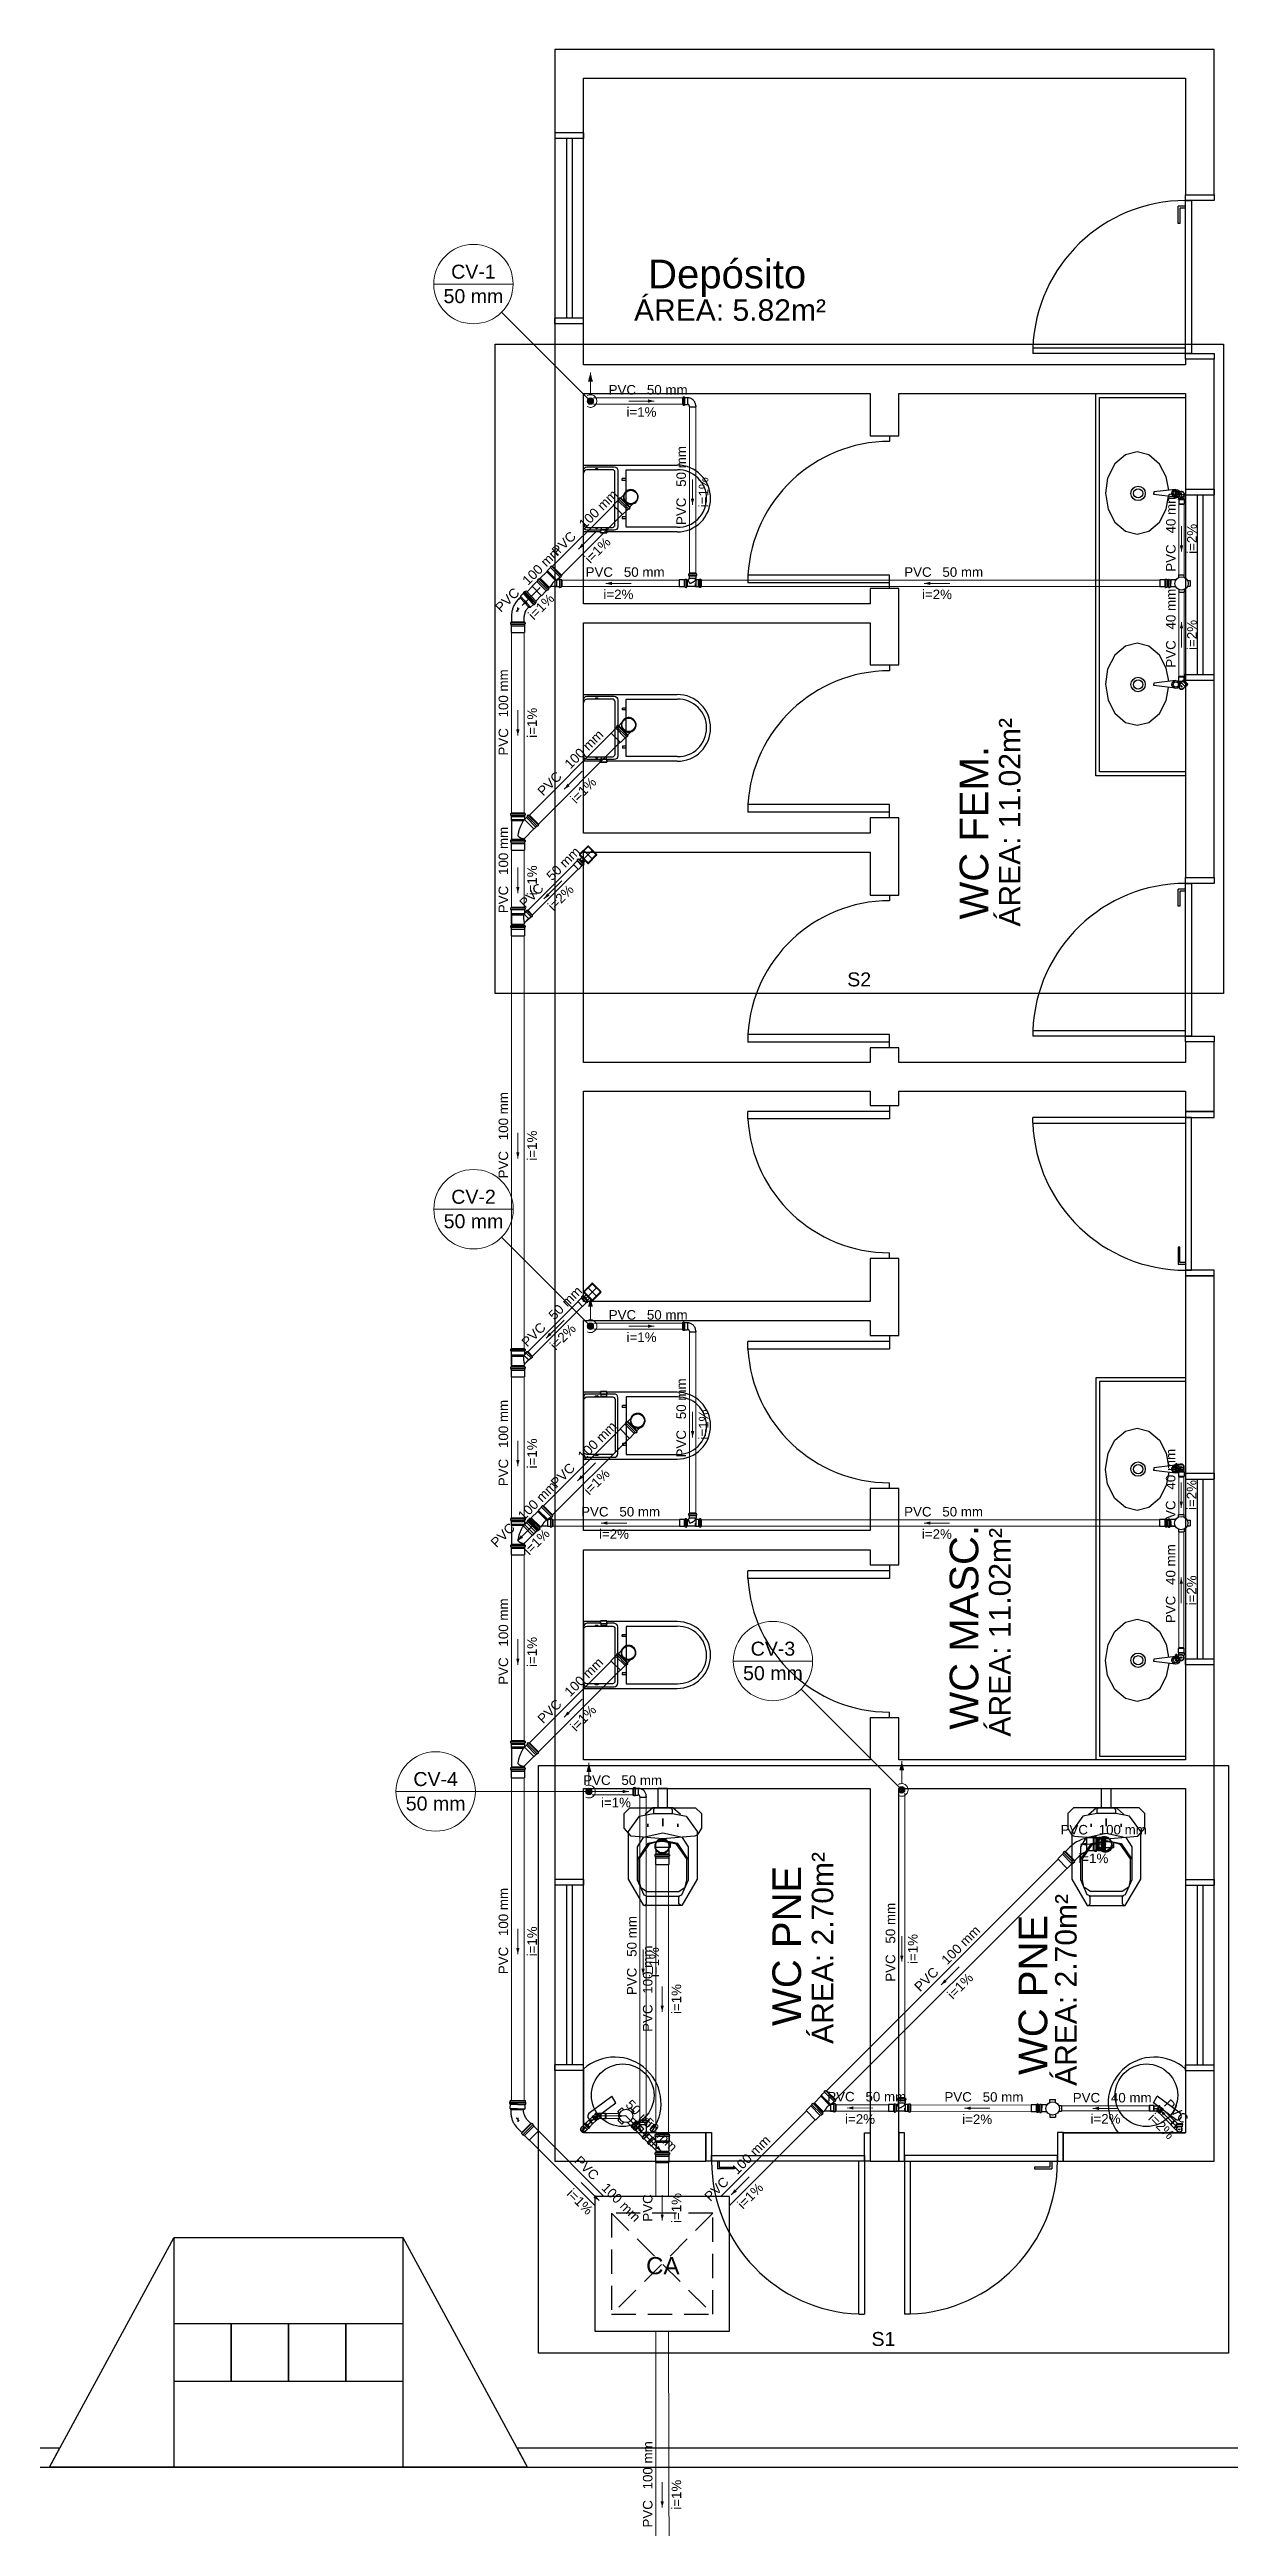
# Model space of a CAD drawing. Header units: millimetres. Extents: x -823 to -490, y -63 to 119.
# Drawn here: x -798.53 to -786.14, y 61.53 to 87.56 of the extents above; entities that cross this region are included whole.
import ezdxf

# ---------------------------------------------------------------- set-up
doc = ezdxf.new("R2010")
doc.units = ezdxf.units.MM
doc.header["$LTSCALE"] = 0.2
doc.header["$MEASUREMENT"] = 0
for name, pattern in [('DASHDOT', [2.54, 1.27, -0.635, 0, -0.635]), ('DASHED', [1.905, 1.27, -0.635]), ('HIDDEN2', [0.47625, 0.3175, -0.15875])]:
    doc.linetypes.add(name, pattern=pattern)
for name, color, linetype in [('. Esquadria', 7, 'Continuous'), ('A-PARED', 4, 'Continuous'), ('Simbolos', 5, 'Continuous'), ('Simbolos_int', 2, 'Continuous')]:
    doc.layers.add(name, color=color, linetype=linetype)
for name, color, linetype, lineweight in [('CV-Colunas', 1, 'Continuous', 5), ('CV-Condutos', 1, 'Continuous', 5), ('CV-Indicação coluna', 5, 'Continuous', 5), ('CV-Sentido conduto', 9, 'Continuous', 5), ('CV-Textos conduto', 7, 'Continuous', 5), ('DI-Detalhes', 1, 'Continuous', 30), ('Nível 1', 7, 'Continuous', 5), ('Textos', 7, 'Continuous', 5), ('TQ-Condutos', 5, 'Continuous', 5), ('TQ-Sentido conduto', 9, 'Continuous', 5), ('TQ-Textos conduto', 7, 'Continuous', 5)]:
    doc.layers.add(name, color=color, linetype=linetype, lineweight=lineweight)
doc.styles.add('Arial', font='arial.ttf')

msp = doc.modelspace()

# ---------------------------------------------------------------- texts
at = {"line_spacing_factor": 0.798, "style": 'Arial'}
for s, insert, char_height, width, attachment_point in [('Depósito', (-792.238, 84.96), 0.3012, 2.89151, 7), ('ÁREA: 5.82m²', (-791.378, 84.706), 0.2259, 3.25296, 8)]:
    msp.add_mtext(s, dxfattribs=dict(at, insert=insert, char_height=char_height, width=width, attachment_point=attachment_point))
at = {"rotation": 90.0002, "line_spacing_factor": 0.798, "style": 'Arial'}
for s, insert, char_height, width, attachment_point in [('ÁREA: 11.02m²', (-788.324, 79.44), 0.2259, 3.52404, 8), ('WC FEM.', (-788.661, 78.419), 0.3012, 2.53007, 7), ('WC MASC.', (-788.765, 69.907), 0.3012, 2.89151, 7), ('ÁREA: 11.02m²', (-788.428, 70.93), 0.2259, 3.52404, 8), ('WC PNE', (-790.627, 66.793), 0.3012, 2.16863, 7), ('ÁREA: 2.70m²', (-790.29, 67.613), 0.2259, 3.25296, 8), ('WC PNE', (-788.041, 66.278), 0.3012, 2.16863, 7), ('ÁREA: 2.70m²', (-787.734, 67.172), 0.2259, 3.25296, 8)]:
    msp.add_mtext(s, dxfattribs=dict(at, insert=insert, char_height=char_height, width=width, attachment_point=attachment_point))
at = {"layer": 'CV-Indicação coluna', "char_height": 0.147, "attachment_point": 8, "line_spacing_factor": 0.6, "style": 'Arial'}
for s, insert, width in [('CV-1', (-794.073, 85.15), 0.93563), ('50 mm', (-794.073, 84.893), 1.2549), ('CV-2', (-794.072, 75.43), 0.93563), ('50 mm', (-794.072, 75.173), 1.2549), ('CV-3', (-790.927, 70.682), 0.93563), ('50 mm', (-790.927, 70.425), 1.2549), ('CV-4', (-794.47, 69.312), 0.93563), ('50 mm', (-794.47, 69.055), 1.2549)]:
    msp.add_mtext(s, dxfattribs=dict(at, insert=insert, width=width))
at = {"layer": 'CV-Textos conduto', "char_height": 0.1002, "line_spacing_factor": 0.6, "style": 'Arial'}
for s, insert, width, attachment_point in [('PVC', (-792.365, 83.933), 0.57591, 9), ('i=1%', (-792.308, 83.7), 0.63029, 8), ('50 mm', (-792.251, 83.933), 0.85562, 7), ('PVC', (-792.364, 74.213), 0.57591, 9), ('50 mm', (-792.251, 74.213), 0.85562, 7), ('i=1%', (-792.307, 73.979), 0.63029, 8), ('PVC', (-792.632, 69.324), 0.57591, 9), ('50 mm', (-792.519, 69.324), 0.85562, 7), ('i=1%', (-792.576, 69.09), 0.63029, 8)]:
    msp.add_mtext(s, dxfattribs=dict(at, insert=insert, width=width, attachment_point=attachment_point))
at = {"layer": 'CV-Textos conduto', "char_height": 0.1002, "rotation": 90.0002, "line_spacing_factor": 0.6, "style": 'Arial'}
for s, insert, width, attachment_point in [('50 mm', (-791.839, 82.965), 0.85562, 7), ('i=1%', (-791.605, 82.908), 0.63029, 8), ('PVC', (-791.839, 82.852), 0.57591, 9), ('50 mm', (-791.839, 73.169), 0.85562, 7), ('i=1%', (-791.605, 73.112), 0.63029, 8), ('PVC', (-791.839, 73.055), 0.57591, 9), ('50 mm', (-792.358, 67.52), 0.85562, 7), ('50 mm', (-789.641, 67.659), 0.85562, 7), ('i=1%', (-789.407, 67.602), 0.63029, 8), ('i=1%', (-792.124, 67.463), 0.63029, 8), ('PVC', (-789.641, 67.546), 0.57591, 9), ('PVC', (-792.358, 67.406), 0.57591, 9)]:
    msp.add_mtext(s, dxfattribs=dict(at, insert=insert, width=width, attachment_point=attachment_point))
at = {"layer": 'Simbolos', "insert": (-792.259, 64.182), "char_height": 0.1807, "width": 0.70142, "attachment_point": 7, "line_spacing_factor": 0.6, "style": 'Arial'}
msp.add_mtext('CA', dxfattribs=at)
at = {"layer": 'Textos', "char_height": 0.147, "width": 0.50232, "attachment_point": 8, "line_spacing_factor": 0.6, "style": 'Arial'}
for s, insert in [('S2', (-790.021, 77.714)), ('S1', (-789.766, 63.429))]:
    msp.add_mtext(s, dxfattribs=dict(at, insert=insert))
at = {"layer": 'TQ-Textos conduto', "char_height": 0.1002, "line_spacing_factor": 0.6, "style": 'Arial'}
for s, insert, width, attachment_point, rotation in [('100 mm', (-792.905, 82.516), 1.01128, 7, 45.0001), ('40 mm', (-786.696, 82.475), 0.85562, 7, 90.0002), ('i=2%', (-786.475, 82.418), 0.63029, 8, 90.0002), ('100 mm', (-793.498, 81.923), 1.01128, 7, 45.0001), ('PVC', (-792.986, 82.435), 0.57591, 9, 45.0001), ('i=1%', (-792.733, 82.263), 0.63029, 8, 45.0001), ('PVC', (-786.696, 82.361), 0.57591, 9, 90.0002), ('PVC', (-793.579, 81.842), 0.57591, 9, 45.0001), ('i=1%', (-793.326, 81.67), 0.63029, 8, 45.0001), ('40 mm', (-786.696, 81.466), 0.85562, 7, 90.0002), ('i=2%', (-786.475, 81.409), 0.63029, 8, 90.0002), ('PVC', (-786.696, 81.353), 0.57591, 9, 90.0002), ('100 mm', (-793.707, 80.542), 1.01128, 7, 90.0002), ('PVC', (-793.707, 80.429), 0.57591, 9, 90.0002), ('i=1%', (-793.406, 80.486), 0.63029, 8, 90.0002), ('100 mm', (-793.055, 79.993), 1.01128, 7, 45.0001), ('PVC', (-793.135, 79.912), 0.57591, 9, 45.0001), ('i=1%', (-792.883, 79.74), 0.63029, 8, 45.0001), ('100 mm', (-793.707, 78.887), 1.01128, 7, 90.0002), ('50 mm', (-793.245, 78.818), 0.85562, 7, 45.0001), ('i=1%', (-793.406, 78.83), 0.63029, 8, 90.0002), ('PVC', (-793.707, 78.773), 0.57591, 9, 90.0002), ('PVC', (-793.325, 78.737), 0.57591, 9, 45.0001), ('i=2%', (-793.12, 78.612), 0.63029, 8, 45.0001), ('100 mm', (-793.707, 76.1), 1.01128, 7, 90.0002), ('i=1%', (-793.406, 76.043), 0.63029, 8, 90.0002), ('PVC', (-793.707, 75.986), 0.57591, 9, 90.0002), ('50 mm', (-793.223, 74.203), 0.85562, 7, 45.0001), ('PVC', (-793.303, 74.123), 0.57591, 9, 45.0001), ('i=2%', (-793.098, 73.998), 0.63029, 8, 45.0001), ('100 mm', (-793.707, 72.866), 1.01128, 7, 90.0002), ('i=1%', (-793.406, 72.809), 0.63029, 8, 90.0002), ('100 mm', (-792.916, 72.726), 1.01128, 7, 45.0001), ('PVC', (-793.707, 72.752), 0.57591, 9, 90.0002), ('PVC', (-792.996, 72.646), 0.57591, 9, 45.0001), ('i=1%', (-792.743, 72.474), 0.63029, 8, 45.0001), ('40 mm', (-786.698, 72.429), 0.85562, 7, 90.0002), ('100 mm', (-793.545, 72.097), 1.01128, 7, 45.0001), ('i=2%', (-786.478, 72.372), 0.63029, 8, 90.0002), ('PVC', (-786.698, 72.315), 0.57591, 9, 90.0002), ('PVC', (-793.626, 72.016), 0.57591, 9, 45.0001), ('i=1%', (-793.373, 71.844), 0.63029, 8, 45.0001), ('40 mm', (-786.698, 71.427), 0.85562, 7, 90.0002), ('i=2%', (-786.478, 71.37), 0.63029, 8, 90.0002), ('100 mm', (-793.707, 70.78), 1.01128, 7, 90.0002), ('PVC', (-786.698, 71.314), 0.57591, 9, 90.0002), ('i=1%', (-793.406, 70.723), 0.63029, 8, 90.0002), ('PVC', (-793.707, 70.666), 0.57591, 9, 90.0002), ('100 mm', (-793.056, 70.245), 1.01128, 7, 45.0001), ('PVC', (-793.136, 70.165), 0.57591, 9, 45.0001), ('i=1%', (-792.884, 69.992), 0.63029, 8, 45.0001), ('100 mm', (-793.707, 67.738), 1.01128, 7, 90.0002), ('i=1%', (-793.406, 67.682), 0.63029, 8, 90.0002), ('100 mm', (-789.096, 67.429), 1.01128, 7, 45.0116), ('PVC', (-793.707, 67.625), 0.57591, 9, 90.0002), ('100 mm', (-792.191, 67.132), 1.01128, 7, 90.0002), ('PVC', (-789.177, 67.349), 0.57591, 9, 45.0116), ('i=1%', (-791.89, 67.076), 0.63029, 8, 90.0002), ('i=1%', (-788.924, 67.177), 0.63029, 8, 45.0116), ('PVC', (-792.191, 67.019), 0.57591, 9, 90.0002), ('50 mm', (-792.333, 65.806), 0.85562, 8, 314.9999), ('PVC', (-790.069, 65.999), 0.57591, 9, 359.8739), ('i=2%', (-790.012, 65.765), 0.63029, 8, 359.8739), ('50 mm', (-789.955, 65.999), 0.85562, 7, 359.8739), ('PVC', (-788.838, 65.996), 0.57591, 9, 359.8739), ('i=2%', (-788.782, 65.762), 0.63029, 8, 359.8739), ('50 mm', (-788.724, 65.996), 0.85562, 7, 359.8739), ('i=2%', (-786.882, 65.704), 0.63029, 8, 314.9999), ('PVC', (-786.726, 65.86), 0.57591, 8, 314.9999), ('50 mm', (-792.143, 65.616), 0.85562, 8, 314.9999), ('100 mm', (-791.301, 65.225), 1.01128, 7, 44.9772), ('PVC', (-792.817, 65.164), 0.57591, 9, 314.9999), ('i=1%', (-792.99, 64.911), 0.63029, 8, 314.9999), ('100 mm', (-792.737, 65.083), 1.01128, 7, 314.9999), ('PVC', (-791.381, 65.145), 0.57591, 9, 44.9772), ('i=1%', (-791.129, 64.972), 0.63029, 8, 44.9772), ('PVC', (-792.191, 64.881), 0.57591, 8, 90.0002), ('i=1%', (-791.89, 64.881), 0.63029, 8, 90.0002), ('100 mm', (-792.191, 61.924), 1.01128, 7, 90.0002), ('i=1%', (-791.89, 61.868), 0.63029, 8, 90.0002), ('PVC', (-792.191, 61.811), 0.57591, 9, 90.0002)]:
    msp.add_mtext(s, dxfattribs=dict(at, insert=insert, width=width, attachment_point=attachment_point, rotation=rotation))
for s, insert, width, attachment_point in [('PVC', (-792.607, 82.018), 0.57591, 9), ('50 mm', (-792.493, 82.018), 0.85562, 7), ('PVC', (-789.26, 82.018), 0.57591, 9), ('50 mm', (-789.147, 82.018), 0.85562, 7), ('i=2%', (-792.55, 81.784), 0.63029, 8), ('i=2%', (-789.204, 81.784), 0.63029, 8), ('PVC', (-792.654, 72.145), 0.57591, 9), ('50 mm', (-792.54, 72.145), 0.85562, 7), ('PVC', (-789.261, 72.145), 0.57591, 9), ('50 mm', (-789.148, 72.145), 0.85562, 7), ('i=2%', (-792.597, 71.911), 0.63029, 8), ('i=2%', (-789.205, 71.911), 0.63029, 8), ('PVC', (-787.618, 68.804), 0.57591, 9), ('100 mm', (-787.505, 68.804), 1.01128, 7), ('i=1%', (-787.561, 68.503), 0.63029, 8), ('PVC', (-787.49, 65.988), 0.57591, 9), ('i=2%', (-787.434, 65.767), 0.63029, 8), ('40 mm', (-787.377, 65.988), 0.85562, 7)]:
    msp.add_mtext(s, dxfattribs=dict(at, insert=insert, width=width, attachment_point=attachment_point))

# ---------------------------------------------------------------- hatches: boundary and pattern name
at = {"layer": 'CV-Colunas', "linetype": 'Continuous'}
for points in [[(-792.811, 83.866), (-792.811, 83.869), (-792.811, 83.872), (-792.812, 83.875), (-792.813, 83.878), (-792.814, 83.88), (-792.815, 83.883), (-792.817, 83.885), (-792.818, 83.888), (-792.82, 83.89), (-792.823, 83.892), (-792.825, 83.894), (-792.827, 83.895), (-792.83, 83.896), (-792.833, 83.898), (-792.835, 83.898), (-792.838, 83.899), (-792.841, 83.899), (-792.844, 83.9), (-792.847, 83.899), (-792.85, 83.899), (-792.853, 83.898), (-792.855, 83.898), (-792.858, 83.896), (-792.861, 83.895), (-792.863, 83.894), (-792.865, 83.892), (-792.868, 83.89), (-792.87, 83.888), (-792.871, 83.885), (-792.873, 83.883), (-792.874, 83.88), (-792.875, 83.878), (-792.876, 83.875), (-792.877, 83.872), (-792.877, 83.869), (-792.877, 83.866), (-792.877, 83.863), (-792.877, 83.86), (-792.876, 83.858), (-792.875, 83.855), (-792.874, 83.852), (-792.873, 83.85), (-792.871, 83.847), (-792.87, 83.845), (-792.868, 83.843), (-792.865, 83.841), (-792.863, 83.839), (-792.861, 83.837), (-792.858, 83.836), (-792.855, 83.835), (-792.853, 83.834), (-792.85, 83.833), (-792.847, 83.833), (-792.844, 83.833), (-792.841, 83.833), (-792.838, 83.833), (-792.835, 83.834), (-792.833, 83.835), (-792.83, 83.836), (-792.827, 83.837), (-792.825, 83.839), (-792.823, 83.841), (-792.82, 83.843), (-792.818, 83.845), (-792.817, 83.847), (-792.815, 83.85), (-792.814, 83.852), (-792.813, 83.855), (-792.812, 83.858), (-792.811, 83.86), (-792.811, 83.863)], [(-792.81, 74.146), (-792.81, 74.149), (-792.811, 74.152), (-792.811, 74.155), (-792.812, 74.157), (-792.813, 74.16), (-792.815, 74.163), (-792.816, 74.165), (-792.818, 74.168), (-792.82, 74.17), (-792.822, 74.172), (-792.824, 74.173), (-792.827, 74.175), (-792.829, 74.176), (-792.832, 74.177), (-792.835, 74.178), (-792.838, 74.179), (-792.841, 74.179), (-792.844, 74.179), (-792.846, 74.179), (-792.849, 74.179), (-792.852, 74.178), (-792.855, 74.177), (-792.858, 74.176), (-792.86, 74.175), (-792.863, 74.173), (-792.865, 74.172), (-792.867, 74.17), (-792.869, 74.168), (-792.871, 74.165), (-792.872, 74.163), (-792.874, 74.16), (-792.875, 74.157), (-792.876, 74.155), (-792.876, 74.152), (-792.877, 74.149), (-792.877, 74.146), (-792.877, 74.143), (-792.876, 74.14), (-792.876, 74.137), (-792.875, 74.135), (-792.874, 74.132), (-792.872, 74.129), (-792.871, 74.127), (-792.869, 74.125), (-792.867, 74.122), (-792.865, 74.12), (-792.863, 74.119), (-792.86, 74.117), (-792.858, 74.116), (-792.855, 74.115), (-792.852, 74.114), (-792.849, 74.113), (-792.846, 74.113), (-792.844, 74.113), (-792.841, 74.113), (-792.838, 74.113), (-792.835, 74.114), (-792.832, 74.115), (-792.829, 74.116), (-792.827, 74.117), (-792.824, 74.119), (-792.822, 74.12), (-792.82, 74.122), (-792.818, 74.125), (-792.816, 74.127), (-792.815, 74.129), (-792.813, 74.132), (-792.812, 74.135), (-792.811, 74.137), (-792.811, 74.14), (-792.81, 74.143)], [(-792.827, 69.257), (-792.827, 69.26), (-792.827, 69.262), (-792.828, 69.265), (-792.829, 69.268), (-792.83, 69.271), (-792.831, 69.273), (-792.833, 69.276), (-792.834, 69.278), (-792.836, 69.28), (-792.839, 69.282), (-792.841, 69.284), (-792.843, 69.286), (-792.846, 69.287), (-792.849, 69.288), (-792.851, 69.289), (-792.854, 69.29), (-792.857, 69.29), (-792.86, 69.29), (-792.863, 69.29), (-792.866, 69.29), (-792.869, 69.289), (-792.871, 69.288), (-792.874, 69.287), (-792.877, 69.286), (-792.879, 69.284), (-792.881, 69.282), (-792.884, 69.28), (-792.886, 69.278), (-792.887, 69.276), (-792.889, 69.273), (-792.89, 69.271), (-792.891, 69.268), (-792.892, 69.265), (-792.893, 69.262), (-792.893, 69.26), (-792.893, 69.257), (-792.893, 69.254), (-792.893, 69.251), (-792.892, 69.248), (-792.891, 69.245), (-792.89, 69.243), (-792.889, 69.24), (-792.887, 69.238), (-792.886, 69.235), (-792.884, 69.233), (-792.881, 69.231), (-792.879, 69.229), (-792.877, 69.228), (-792.874, 69.226), (-792.871, 69.225), (-792.869, 69.224), (-792.866, 69.224), (-792.863, 69.223), (-792.86, 69.223), (-792.857, 69.223), (-792.854, 69.224), (-792.851, 69.224), (-792.849, 69.225), (-792.846, 69.226), (-792.843, 69.228), (-792.841, 69.229), (-792.839, 69.231), (-792.836, 69.233), (-792.834, 69.235), (-792.833, 69.238), (-792.831, 69.24), (-792.83, 69.243), (-792.829, 69.245), (-792.828, 69.248), (-792.827, 69.251), (-792.827, 69.254)], [(-789.54, 69.274), (-789.54, 69.277), (-789.541, 69.28), (-789.541, 69.283), (-789.542, 69.285), (-789.543, 69.288), (-789.545, 69.291), (-789.546, 69.293), (-789.548, 69.295), (-789.55, 69.298), (-789.552, 69.3), (-789.555, 69.301), (-789.557, 69.303), (-789.56, 69.304), (-789.562, 69.305), (-789.565, 69.306), (-789.568, 69.307), (-789.571, 69.307), (-789.574, 69.307), (-789.577, 69.307), (-789.58, 69.307), (-789.582, 69.306), (-789.585, 69.305), (-789.588, 69.304), (-789.59, 69.303), (-789.593, 69.301), (-789.595, 69.3), (-789.597, 69.298), (-789.599, 69.295), (-789.601, 69.293), (-789.603, 69.291), (-789.604, 69.288), (-789.605, 69.285), (-789.606, 69.283), (-789.607, 69.28), (-789.607, 69.277), (-789.607, 69.274), (-789.607, 69.271), (-789.607, 69.268), (-789.606, 69.265), (-789.605, 69.263), (-789.604, 69.26), (-789.603, 69.257), (-789.601, 69.255), (-789.599, 69.252), (-789.597, 69.25), (-789.595, 69.248), (-789.593, 69.247), (-789.59, 69.245), (-789.588, 69.244), (-789.585, 69.243), (-789.582, 69.242), (-789.58, 69.241), (-789.577, 69.241), (-789.574, 69.241), (-789.571, 69.241), (-789.568, 69.241), (-789.565, 69.242), (-789.562, 69.243), (-789.56, 69.244), (-789.557, 69.245), (-789.555, 69.247), (-789.552, 69.248), (-789.55, 69.25), (-789.548, 69.252), (-789.546, 69.255), (-789.545, 69.257), (-789.543, 69.26), (-789.542, 69.263), (-789.541, 69.265), (-789.541, 69.268), (-789.54, 69.271)]]:
    msp.add_hatch(color=256, dxfattribs=at).paths.add_polyline_path(points)
at = {"layer": 'CV-Condutos', "linetype": 'Continuous'}
for points in [[(-792.844, 84.167), (-792.87, 84.07), (-792.818, 84.07)], [(-792.844, 74.447), (-792.869, 74.35), (-792.818, 74.35)], [(-792.86, 69.557), (-792.886, 69.461), (-792.834, 69.461)], [(-789.574, 69.575), (-789.6, 69.478), (-789.548, 69.478)]]:
    msp.add_hatch(color=256, dxfattribs=at).paths.add_polyline_path(points)
at = {"layer": 'CV-Sentido conduto', "linetype": 'Continuous'}
for points in [[(-792.174, 83.866), (-792.239, 83.884), (-792.239, 83.849)], [(-791.772, 82.775), (-791.755, 82.839), (-791.789, 82.839)], [(-792.174, 74.146), (-792.238, 74.163), (-792.238, 74.129)], [(-791.771, 72.978), (-791.754, 73.043), (-791.789, 73.043)], [(-792.442, 69.257), (-792.506, 69.274), (-792.506, 69.239)], [(-789.574, 67.469), (-789.556, 67.533), (-789.591, 67.533)], [(-792.291, 67.329), (-792.274, 67.394), (-792.308, 67.394)]]:
    msp.add_hatch(color=256, dxfattribs=at).paths.add_polyline_path(points)
at = {"layer": 'TQ-Sentido conduto', "linetype": 'Continuous'}
for points in [[(-792.969, 82.31), (-792.911, 82.343), (-792.935, 82.368)], [(-786.635, 82.284), (-786.618, 82.349), (-786.653, 82.349)], [(-793.562, 81.717), (-793.504, 81.75), (-793.529, 81.775)], [(-792.684, 81.95), (-792.619, 81.933), (-792.619, 81.968)], [(-789.337, 81.95), (-789.273, 81.933), (-789.273, 81.968)], [(-786.635, 81.543), (-786.653, 81.478), (-786.618, 81.478)], [(-793.607, 80.352), (-793.589, 80.417), (-793.624, 80.417)], [(-793.119, 79.787), (-793.061, 79.82), (-793.085, 79.845)], [(-793.607, 78.696), (-793.589, 78.761), (-793.624, 78.761)], [(-793.332, 78.635), (-793.274, 78.669), (-793.299, 78.693)], [(-793.607, 75.909), (-793.589, 75.974), (-793.624, 75.974)], [(-793.31, 74.021), (-793.252, 74.054), (-793.277, 74.079)], [(-793.607, 72.675), (-793.589, 72.74), (-793.624, 72.74)], [(-792.979, 72.521), (-792.921, 72.554), (-792.946, 72.579)], [(-792.731, 72.077), (-792.666, 72.06), (-792.666, 72.095)], [(-789.338, 72.077), (-789.274, 72.06), (-789.274, 72.095)], [(-786.638, 72.238), (-786.62, 72.303), (-786.655, 72.303)], [(-793.609, 71.891), (-793.551, 71.924), (-793.576, 71.949)], [(-786.638, 71.504), (-786.655, 71.439), (-786.62, 71.439)], [(-793.607, 70.589), (-793.589, 70.654), (-793.624, 70.654)], [(-793.12, 70.039), (-793.062, 70.073), (-793.086, 70.097)], [(-787.695, 68.704), (-787.63, 68.686), (-787.63, 68.721)], [(-793.607, 67.548), (-793.589, 67.613), (-793.624, 67.613)], [(-789.16, 67.224), (-789.102, 67.257), (-789.127, 67.281)], [(-792.09, 66.942), (-792.073, 67.006), (-792.107, 67.006)], [(-792.752, 65.872), (-792.81, 65.839), (-792.786, 65.814)], [(-792.49, 65.848), (-792.554, 65.866), (-792.554, 65.831)], [(-790.146, 65.932), (-790.081, 65.915), (-790.081, 65.949)], [(-788.915, 65.929), (-788.85, 65.912), (-788.85, 65.946)], [(-787.567, 65.927), (-787.503, 65.91), (-787.503, 65.945)], [(-786.863, 65.912), (-786.83, 65.854), (-786.805, 65.878)], [(-792.286, 65.664), (-792.32, 65.722), (-792.344, 65.698)], [(-792.096, 65.474), (-792.129, 65.532), (-792.154, 65.508)], [(-791.365, 65.019), (-791.307, 65.052), (-791.331, 65.077)], [(-792.754, 64.958), (-792.787, 65.016), (-792.812, 64.991)], [(-792.09, 64.748), (-792.073, 64.812), (-792.107, 64.812)], [(-792.09, 61.734), (-792.073, 61.799), (-792.107, 61.799)]]:
    msp.add_hatch(color=256, dxfattribs=at).paths.add_polyline_path(points)

# ---------------------------------------------------------------- linework, layer by layer
at = {"layer": '. Esquadria', "color": 1, "linetype": 'HIDDEN2'}
msp.add_line((-786.604, 80.939), (-786.604, 80.999), dxfattribs=at)
at = {"linetype": 'Continuous'}
for p, q in [((-793.219, 86.686), (-793.219, 86.626)), ((-792.918, 86.686), (-793.219, 86.686)), ((-792.918, 86.686), (-792.918, 86.626)), ((-792.918, 86.626), (-793.219, 86.626)), ((-793.097, 86.626), (-793.097, 84.738)), ((-793.037, 86.626), (-793.037, 84.738)), ((-792.918, 84.738), (-793.219, 84.738)), ((-793.219, 84.678), (-793.219, 84.738)), ((-792.918, 84.678), (-793.219, 84.678)), ((-792.918, 84.678), (-792.918, 84.738)), ((-788.198, 84.427), (-786.592, 84.427)), ((-786.592, 84.367), (-788.198, 84.367)), ((-786.592, 82.941), (-786.592, 82.881)), ((-786.592, 82.941), (-786.291, 82.941)), ((-786.592, 82.881), (-786.291, 82.881)), ((-786.471, 82.881), (-786.471, 80.993)), ((-786.411, 82.881), (-786.411, 80.993)), ((-786.291, 82.941), (-786.291, 82.881)), ((-786.592, 80.993), (-786.291, 80.993)), ((-786.592, 80.934), (-786.592, 80.993)), ((-786.291, 80.934), (-786.291, 80.993)), ((-786.592, 80.934), (-786.291, 80.934)), ((-788.198, 77.252), (-786.592, 77.252)), ((-786.592, 77.192), (-788.198, 77.192)), ((-786.592, 76.34), (-788.198, 76.34)), ((-788.198, 76.28), (-786.592, 76.28)), ((-786.592, 72.6), (-786.592, 72.54)), ((-786.592, 72.6), (-786.291, 72.6)), ((-786.592, 72.54), (-786.291, 72.54)), ((-786.471, 72.54), (-786.471, 70.652)), ((-786.411, 72.54), (-786.411, 70.652)), ((-786.291, 72.6), (-786.291, 72.54)), ((-786.592, 70.652), (-786.291, 70.652)), ((-786.592, 70.592), (-786.592, 70.652)), ((-786.592, 70.592), (-786.291, 70.592)), ((-786.291, 70.592), (-786.291, 70.652)), ((-793.219, 68.333), (-793.219, 68.272)), ((-792.918, 68.333), (-793.219, 68.333)), ((-792.918, 68.272), (-793.219, 68.272)), ((-793.097, 68.272), (-793.097, 66.385)), ((-793.037, 68.272), (-793.037, 66.385)), ((-792.918, 68.333), (-792.918, 68.272)), ((-786.592, 68.333), (-786.592, 68.272)), ((-786.592, 68.333), (-786.291, 68.333)), ((-786.592, 68.272), (-786.291, 68.272)), ((-786.471, 68.272), (-786.471, 66.385)), ((-786.411, 68.272), (-786.411, 66.385)), ((-786.291, 68.333), (-786.291, 68.272)), ((-792.918, 66.385), (-793.219, 66.385)), ((-793.219, 66.325), (-793.219, 66.385)), ((-792.918, 66.325), (-792.918, 66.385)), ((-786.592, 66.385), (-786.291, 66.385)), ((-786.592, 66.325), (-786.592, 66.385)), ((-786.291, 66.325), (-786.291, 66.385)), ((-792.918, 66.325), (-793.219, 66.325)), ((-786.592, 66.325), (-786.291, 66.325)), ((-790.025, 63.764), (-790.025, 65.371)), ((-789.965, 65.371), (-789.965, 63.764)), ((-789.544, 65.371), (-789.544, 63.764)), ((-789.483, 63.764), (-789.483, 65.371))]:
    msp.add_line(p, q, dxfattribs=at)
for p, q in [((-786.652, 85.913), (-786.672, 85.913)), ((-786.672, 85.733), (-786.672, 85.913)), ((-786.592, 85.913), (-786.652, 85.913)), ((-786.592, 85.893), (-786.652, 85.893)), ((-786.652, 85.893), (-786.652, 85.733)), ((-786.592, 86.034), (-786.291, 86.034)), ((-786.652, 85.733), (-786.672, 85.733)), ((-788.198, 84.427), (-788.198, 84.367)), ((-789.704, 83.502), (-789.704, 83.442)), ((-792.918, 83.189), (-792.916, 83.192)), ((-792.918, 83.186), (-792.918, 83.189)), ((-792.918, 83.17), (-792.918, 83.186)), ((-792.918, 82.841), (-792.918, 83.17)), ((-792.918, 83.136), (-792.915, 83.151)), ((-792.914, 83.121), (-792.918, 83.107)), ((-792.916, 83.192), (-792.914, 83.193)), ((-792.915, 83.151), (-792.908, 83.163)), ((-792.914, 83.193), (-792.911, 83.193)), ((-792.905, 83.133), (-792.914, 83.121)), ((-792.911, 83.193), (-791.932, 83.193)), ((-792.908, 83.163), (-792.896, 83.172)), ((-792.895, 83.141), (-792.905, 83.133)), ((-792.896, 83.172), (-792.881, 83.174)), ((-792.881, 83.145), (-792.895, 83.141)), ((-792.881, 83.174), (-792.595, 83.174)), ((-792.613, 83.145), (-792.881, 83.145)), ((-792.796, 83.151), (-792.796, 83.15)), ((-792.795, 83.151), (-792.796, 83.151)), ((-792.796, 83.15), (-792.796, 83.145)), ((-792.787, 83.155), (-792.795, 83.151)), ((-792.778, 83.156), (-792.787, 83.155)), ((-792.771, 83.155), (-792.778, 83.156)), ((-792.762, 83.151), (-792.771, 83.155)), ((-792.762, 83.15), (-792.762, 83.151)), ((-792.762, 83.145), (-792.762, 83.15)), ((-792.603, 83.143), (-792.613, 83.145)), ((-792.595, 83.136), (-792.603, 83.143)), ((-792.595, 83.174), (-792.58, 83.172)), ((-792.588, 83.128), (-792.595, 83.136)), ((-792.586, 83.117), (-792.588, 83.128)), ((-792.586, 82.841), (-792.586, 83.117)), ((-792.58, 83.172), (-792.568, 83.163)), ((-792.568, 83.163), (-792.559, 83.151)), ((-792.559, 83.151), (-792.557, 83.136)), ((-792.557, 83.136), (-792.557, 82.841)), ((-792.509, 83.031), (-792.509, 83.051)), ((-792.468, 83.051), (-792.509, 83.051)), ((-792.468, 83.031), (-792.509, 83.031)), ((-792.468, 83.144), (-791.932, 83.144)), ((-792.468, 82.54), (-792.468, 83.144)), ((-792.918, 82.514), (-792.918, 82.841)), ((-792.586, 82.566), (-792.586, 82.841)), ((-792.557, 82.841), (-792.557, 82.547)), ((-786.699, 82.938), (-786.925, 82.911)), ((-786.925, 82.911), (-786.925, 82.896)), ((-786.925, 82.884), (-786.925, 82.9)), ((-786.699, 82.857), (-786.925, 82.884)), ((-792.918, 82.576), (-792.914, 82.562)), ((-792.915, 82.532), (-792.918, 82.547)), ((-792.918, 82.496), (-792.918, 82.514)), ((-792.908, 82.521), (-792.915, 82.532)), ((-792.914, 82.562), (-792.905, 82.551)), ((-792.896, 82.513), (-792.908, 82.521)), ((-792.905, 82.551), (-792.895, 82.543)), ((-792.881, 82.51), (-792.896, 82.513)), ((-792.895, 82.543), (-792.881, 82.538)), ((-792.881, 82.538), (-792.613, 82.538)), ((-792.737, 82.51), (-792.881, 82.51)), ((-792.796, 82.538), (-792.796, 82.535)), ((-792.796, 82.535), (-792.796, 82.533)), ((-792.796, 82.533), (-792.795, 82.533)), ((-792.795, 82.533), (-792.787, 82.529)), ((-792.787, 82.529), (-792.778, 82.528)), ((-792.778, 82.528), (-792.771, 82.529)), ((-792.771, 82.529), (-792.762, 82.533)), ((-792.762, 82.535), (-792.762, 82.538)), ((-792.762, 82.533), (-792.762, 82.535)), ((-792.737, 82.513), (-792.672, 82.513)), ((-792.737, 82.491), (-792.737, 82.513)), ((-792.733, 82.535), (-792.733, 82.513)), ((-792.676, 82.535), (-792.733, 82.535)), ((-792.676, 82.513), (-792.676, 82.535)), ((-792.672, 82.513), (-792.672, 82.491)), ((-792.595, 82.51), (-792.672, 82.51)), ((-792.613, 82.538), (-792.603, 82.541)), ((-792.603, 82.541), (-792.595, 82.547)), ((-792.595, 82.547), (-792.588, 82.555)), ((-792.58, 82.513), (-792.595, 82.51)), ((-792.588, 82.555), (-792.586, 82.566)), ((-792.568, 82.521), (-792.58, 82.513)), ((-792.559, 82.532), (-792.568, 82.521)), ((-792.557, 82.547), (-792.559, 82.532)), ((-792.468, 82.649), (-792.509, 82.649)), ((-792.509, 82.649), (-792.509, 82.629)), ((-792.468, 82.629), (-792.509, 82.629)), ((-791.932, 82.54), (-792.468, 82.54)), ((-792.918, 82.495), (-792.918, 82.496)), ((-792.916, 82.492), (-792.918, 82.495)), ((-792.914, 82.491), (-792.916, 82.492)), ((-792.911, 82.491), (-792.914, 82.491)), ((-792.737, 82.491), (-792.911, 82.491)), ((-792.737, 82.483), (-792.737, 82.491)), ((-792.672, 82.483), (-792.737, 82.483)), ((-791.932, 82.491), (-792.672, 82.491)), ((-792.672, 82.491), (-792.672, 82.483)), ((-789.704, 82.036), (-791.19, 82.036)), ((-791.19, 82.036), (-791.19, 81.956)), ((-789.704, 81.896), (-789.704, 82.036)), ((-789.704, 81.956), (-791.19, 81.956)), ((-789.703, 81.093), (-789.703, 81.033)), ((-792.918, 80.779), (-792.916, 80.782)), ((-792.918, 80.776), (-792.918, 80.779)), ((-792.918, 80.76), (-792.918, 80.776)), ((-792.918, 80.431), (-792.918, 80.76)), ((-792.918, 80.726), (-792.915, 80.741)), ((-792.913, 80.711), (-792.918, 80.697)), ((-792.916, 80.782), (-792.913, 80.783)), ((-792.915, 80.741), (-792.908, 80.753)), ((-792.913, 80.783), (-792.911, 80.783)), ((-792.905, 80.723), (-792.913, 80.711)), ((-792.911, 80.783), (-791.932, 80.783)), ((-792.908, 80.753), (-792.896, 80.762)), ((-792.894, 80.732), (-792.905, 80.723)), ((-792.896, 80.762), (-792.881, 80.764)), ((-792.881, 80.735), (-792.894, 80.732)), ((-792.881, 80.764), (-792.595, 80.764)), ((-792.613, 80.735), (-792.881, 80.735)), ((-792.796, 80.741), (-792.796, 80.74)), ((-792.794, 80.741), (-792.796, 80.741)), ((-792.796, 80.74), (-792.796, 80.735)), ((-792.787, 80.745), (-792.794, 80.741)), ((-792.778, 80.746), (-792.787, 80.745)), ((-792.77, 80.745), (-792.778, 80.746)), ((-792.762, 80.741), (-792.77, 80.745)), ((-792.762, 80.74), (-792.762, 80.741)), ((-792.762, 80.735), (-792.762, 80.74)), ((-792.603, 80.733), (-792.613, 80.735)), ((-792.595, 80.726), (-792.603, 80.733)), ((-792.595, 80.764), (-792.58, 80.762)), ((-792.588, 80.718), (-792.595, 80.726)), ((-792.585, 80.707), (-792.588, 80.718)), ((-792.585, 80.431), (-792.585, 80.707)), ((-792.58, 80.762), (-792.568, 80.753)), ((-792.568, 80.753), (-792.559, 80.741)), ((-792.559, 80.741), (-792.557, 80.726)), ((-792.557, 80.726), (-792.557, 80.431)), ((-792.467, 80.734), (-791.932, 80.734)), ((-792.467, 80.13), (-792.467, 80.734)), ((-786.699, 80.931), (-786.925, 80.903)), ((-786.925, 80.903), (-786.925, 80.888)), ((-786.925, 80.876), (-786.925, 80.891)), ((-786.699, 80.849), (-786.925, 80.876)), ((-792.918, 80.104), (-792.918, 80.431)), ((-792.585, 80.156), (-792.585, 80.431)), ((-792.557, 80.431), (-792.557, 80.137)), ((-792.508, 80.621), (-792.508, 80.641)), ((-792.467, 80.641), (-792.508, 80.641)), ((-792.467, 80.621), (-792.508, 80.621)), ((-792.918, 80.166), (-792.913, 80.152)), ((-792.467, 80.239), (-792.508, 80.239)), ((-792.508, 80.239), (-792.508, 80.219)), ((-792.467, 80.219), (-792.508, 80.219)), ((-792.915, 80.122), (-792.918, 80.137)), ((-792.918, 80.087), (-792.918, 80.104)), ((-792.918, 80.085), (-792.918, 80.087)), ((-792.916, 80.082), (-792.918, 80.085)), ((-792.913, 80.081), (-792.916, 80.082)), ((-792.908, 80.111), (-792.915, 80.122)), ((-792.913, 80.152), (-792.905, 80.141)), ((-792.911, 80.081), (-792.913, 80.081)), ((-792.737, 80.081), (-792.911, 80.081)), ((-792.896, 80.103), (-792.908, 80.111)), ((-792.905, 80.141), (-792.894, 80.133)), ((-792.881, 80.1), (-792.896, 80.103)), ((-792.894, 80.133), (-792.881, 80.128)), ((-792.881, 80.128), (-792.613, 80.128)), ((-792.737, 80.1), (-792.881, 80.1)), ((-792.796, 80.128), (-792.796, 80.125)), ((-792.796, 80.125), (-792.796, 80.123)), ((-792.796, 80.123), (-792.794, 80.123)), ((-792.794, 80.123), (-792.787, 80.119)), ((-792.787, 80.119), (-792.778, 80.118)), ((-792.778, 80.118), (-792.77, 80.119)), ((-792.77, 80.119), (-792.762, 80.123)), ((-792.762, 80.125), (-792.762, 80.128)), ((-792.762, 80.123), (-792.762, 80.125)), ((-792.737, 80.103), (-792.671, 80.103)), ((-792.737, 80.081), (-792.737, 80.103)), ((-792.737, 80.073), (-792.737, 80.081)), ((-792.671, 80.073), (-792.737, 80.073)), ((-792.733, 80.125), (-792.733, 80.103)), ((-792.676, 80.125), (-792.733, 80.125)), ((-792.676, 80.103), (-792.676, 80.125)), ((-792.671, 80.103), (-792.671, 80.081)), ((-792.595, 80.1), (-792.671, 80.1)), ((-791.932, 80.081), (-792.671, 80.081)), ((-792.671, 80.081), (-792.671, 80.073)), ((-792.613, 80.128), (-792.603, 80.132)), ((-792.603, 80.132), (-792.595, 80.137)), ((-792.595, 80.137), (-792.588, 80.145)), ((-792.58, 80.103), (-792.595, 80.1)), ((-792.588, 80.145), (-792.585, 80.156)), ((-792.568, 80.111), (-792.58, 80.103)), ((-792.559, 80.122), (-792.568, 80.111)), ((-792.557, 80.137), (-792.559, 80.122)), ((-791.932, 80.13), (-792.467, 80.13)), ((-789.703, 79.627), (-791.189, 79.627)), ((-791.189, 79.627), (-791.189, 79.547)), ((-789.703, 79.547), (-791.189, 79.547)), ((-789.703, 79.486), (-789.703, 79.627)), ((-789.703, 78.676), (-789.703, 78.616)), ((-786.652, 78.738), (-786.672, 78.738)), ((-786.672, 78.558), (-786.672, 78.738)), ((-786.592, 78.738), (-786.652, 78.738)), ((-786.592, 78.718), (-786.652, 78.718)), ((-786.652, 78.718), (-786.652, 78.558)), ((-786.652, 78.558), (-786.672, 78.558)), ((-789.703, 77.21), (-791.189, 77.21)), ((-791.189, 77.21), (-791.189, 77.13)), ((-789.703, 77.13), (-791.189, 77.13)), ((-789.703, 77.07), (-789.703, 77.21)), ((-788.198, 77.252), (-788.198, 77.192)), ((-789.703, 76.403), (-791.189, 76.403)), ((-791.189, 76.323), (-791.189, 76.403)), ((-789.703, 76.323), (-791.189, 76.323)), ((-789.703, 76.464), (-789.703, 76.323)), ((-788.198, 76.28), (-788.198, 76.34)), ((-786.652, 74.975), (-786.672, 74.975)), ((-786.672, 74.975), (-786.672, 74.794)), ((-786.652, 74.814), (-786.652, 74.975)), ((-789.703, 74.857), (-789.703, 74.918)), ((-786.652, 74.794), (-786.672, 74.794)), ((-786.592, 74.814), (-786.652, 74.814)), ((-786.592, 74.794), (-786.652, 74.794)), ((-789.703, 73.986), (-791.189, 73.986)), ((-791.189, 73.906), (-791.189, 73.986)), ((-789.703, 74.047), (-789.703, 73.906)), ((-789.703, 73.906), (-791.189, 73.906)), ((-792.916, 73.451), (-792.918, 73.448)), ((-792.918, 73.448), (-792.918, 73.447)), ((-792.918, 73.447), (-792.918, 73.429)), ((-792.918, 73.429), (-792.918, 73.102)), ((-792.915, 73.411), (-792.918, 73.396)), ((-792.913, 73.453), (-792.916, 73.451)), ((-792.908, 73.423), (-792.915, 73.411)), ((-792.911, 73.453), (-792.913, 73.453)), ((-792.913, 73.38), (-792.905, 73.391)), ((-792.737, 73.453), (-792.911, 73.453)), ((-792.896, 73.431), (-792.908, 73.423)), ((-792.905, 73.391), (-792.894, 73.4)), ((-792.881, 73.433), (-792.896, 73.431)), ((-792.894, 73.4), (-792.881, 73.405)), ((-792.737, 73.433), (-792.881, 73.433)), ((-792.881, 73.405), (-792.613, 73.405)), ((-792.796, 73.409), (-792.794, 73.409)), ((-792.796, 73.408), (-792.796, 73.409)), ((-792.796, 73.405), (-792.796, 73.408)), ((-792.794, 73.409), (-792.787, 73.413)), ((-792.787, 73.413), (-792.778, 73.416)), ((-792.778, 73.416), (-792.77, 73.413)), ((-792.77, 73.413), (-792.762, 73.409)), ((-792.762, 73.409), (-792.762, 73.408)), ((-792.762, 73.408), (-792.762, 73.405)), ((-792.737, 73.461), (-792.737, 73.453)), ((-792.671, 73.461), (-792.737, 73.461)), ((-792.737, 73.453), (-792.737, 73.431)), ((-792.737, 73.431), (-792.671, 73.431)), ((-792.733, 73.408), (-792.733, 73.431)), ((-792.676, 73.408), (-792.733, 73.408)), ((-792.676, 73.431), (-792.676, 73.408)), ((-792.671, 73.453), (-792.671, 73.461)), ((-791.932, 73.453), (-792.671, 73.453)), ((-792.671, 73.431), (-792.671, 73.453)), ((-792.595, 73.433), (-792.671, 73.433)), ((-792.613, 73.405), (-792.603, 73.401)), ((-792.603, 73.401), (-792.595, 73.396)), ((-792.58, 73.431), (-792.595, 73.433)), ((-792.595, 73.396), (-792.588, 73.387)), ((-792.568, 73.423), (-792.58, 73.431)), ((-792.559, 73.411), (-792.568, 73.423)), ((-792.557, 73.396), (-792.559, 73.411)), ((-792.557, 73.102), (-792.557, 73.396)), ((-791.932, 73.402), (-792.467, 73.402)), ((-792.467, 73.402), (-792.467, 72.798)), ((-792.918, 73.367), (-792.913, 73.38)), ((-792.588, 73.387), (-792.585, 73.376)), ((-792.585, 73.376), (-792.585, 73.102)), ((-792.467, 73.313), (-792.508, 73.313)), ((-792.508, 73.293), (-792.508, 73.313)), ((-792.467, 73.293), (-792.508, 73.293)), ((-792.918, 73.102), (-792.918, 72.772)), ((-792.585, 73.102), (-792.585, 72.827)), ((-792.557, 72.807), (-792.557, 73.102)), ((-792.508, 72.912), (-792.508, 72.892)), ((-792.467, 72.912), (-792.508, 72.912)), ((-792.467, 72.892), (-792.508, 72.892)), ((-792.913, 72.823), (-792.918, 72.836)), ((-792.918, 72.807), (-792.915, 72.792)), ((-792.918, 72.772), (-792.918, 72.756)), ((-792.918, 72.756), (-792.918, 72.753)), ((-792.918, 72.753), (-792.916, 72.751)), ((-792.916, 72.751), (-792.913, 72.749)), ((-792.915, 72.792), (-792.908, 72.779)), ((-792.905, 72.809), (-792.913, 72.823)), ((-792.913, 72.749), (-792.911, 72.749)), ((-792.911, 72.749), (-791.932, 72.749)), ((-792.908, 72.779), (-792.896, 72.771)), ((-792.894, 72.801), (-792.905, 72.809)), ((-792.896, 72.771), (-792.881, 72.768)), ((-792.881, 72.797), (-792.894, 72.801)), ((-792.613, 72.797), (-792.881, 72.797)), ((-792.881, 72.768), (-792.595, 72.768)), ((-792.796, 72.793), (-792.796, 72.797)), ((-792.796, 72.792), (-792.796, 72.793)), ((-792.794, 72.792), (-792.796, 72.792)), ((-792.787, 72.788), (-792.794, 72.792)), ((-792.778, 72.786), (-792.787, 72.788)), ((-792.77, 72.788), (-792.778, 72.786)), ((-792.762, 72.792), (-792.77, 72.788)), ((-792.762, 72.797), (-792.762, 72.793)), ((-792.762, 72.793), (-792.762, 72.792)), ((-792.603, 72.8), (-792.613, 72.797)), ((-792.595, 72.807), (-792.603, 72.8)), ((-792.588, 72.816), (-792.595, 72.807)), ((-792.595, 72.768), (-792.58, 72.771)), ((-792.585, 72.827), (-792.588, 72.816)), ((-792.58, 72.771), (-792.568, 72.779)), ((-792.568, 72.779), (-792.559, 72.792)), ((-792.559, 72.792), (-792.557, 72.807)), ((-792.467, 72.798), (-791.932, 72.798)), ((-786.699, 72.684), (-786.925, 72.657)), ((-786.925, 72.657), (-786.925, 72.641)), ((-786.925, 72.629), (-786.925, 72.645)), ((-786.699, 72.603), (-786.925, 72.629)), ((-789.703, 72.44), (-789.703, 72.5)), ((-789.704, 71.576), (-791.19, 71.576)), ((-791.19, 71.496), (-791.19, 71.576)), ((-789.704, 71.638), (-789.704, 71.496)), ((-789.704, 71.496), (-791.19, 71.496)), ((-792.737, 71.051), (-792.737, 71.043)), ((-792.672, 71.051), (-792.737, 71.051)), ((-792.672, 71.043), (-792.672, 71.051)), ((-792.916, 71.041), (-792.918, 71.039)), ((-792.918, 71.039), (-792.918, 71.037)), ((-792.918, 71.037), (-792.918, 71.018)), ((-792.918, 71.018), (-792.918, 70.692)), ((-792.915, 71.001), (-792.918, 70.986)), ((-792.918, 70.957), (-792.914, 70.971)), ((-792.914, 71.043), (-792.916, 71.041)), ((-792.908, 71.012), (-792.915, 71.001)), ((-792.911, 71.043), (-792.914, 71.043)), ((-792.914, 70.971), (-792.905, 70.982)), ((-792.737, 71.043), (-792.911, 71.043)), ((-792.896, 71.02), (-792.908, 71.012)), ((-792.905, 70.982), (-792.895, 70.99)), ((-792.881, 71.024), (-792.896, 71.02)), ((-792.895, 70.99), (-792.881, 70.995)), ((-792.737, 71.024), (-792.881, 71.024)), ((-792.881, 70.995), (-792.613, 70.995)), ((-792.796, 70.999), (-792.795, 70.999)), ((-792.796, 70.998), (-792.796, 70.999)), ((-792.796, 70.995), (-792.796, 70.998)), ((-792.795, 70.999), (-792.787, 71.003)), ((-792.787, 71.003), (-792.778, 71.005)), ((-792.778, 71.005), (-792.771, 71.003)), ((-792.771, 71.003), (-792.762, 70.999)), ((-792.762, 70.999), (-792.762, 70.998)), ((-792.762, 70.998), (-792.762, 70.995)), ((-792.737, 71.043), (-792.737, 71.02)), ((-792.737, 71.02), (-792.672, 71.02)), ((-792.733, 70.998), (-792.733, 71.02)), ((-792.676, 70.998), (-792.733, 70.998)), ((-792.676, 71.02), (-792.676, 70.998)), ((-791.932, 71.043), (-792.672, 71.043)), ((-792.672, 71.02), (-792.672, 71.043)), ((-792.595, 71.024), (-792.672, 71.024)), ((-792.613, 70.995), (-792.603, 70.991)), ((-792.603, 70.991), (-792.595, 70.986)), ((-792.58, 71.02), (-792.595, 71.024)), ((-792.595, 70.986), (-792.588, 70.977)), ((-792.588, 70.977), (-792.586, 70.966)), ((-792.586, 70.966), (-792.586, 70.692)), ((-792.568, 71.012), (-792.58, 71.02)), ((-792.559, 71.001), (-792.568, 71.012)), ((-792.557, 70.986), (-792.559, 71.001)), ((-792.557, 70.692), (-792.557, 70.986)), ((-792.468, 70.904), (-792.509, 70.904)), ((-792.509, 70.884), (-792.509, 70.904)), ((-792.468, 70.884), (-792.509, 70.884)), ((-791.932, 70.992), (-792.468, 70.992)), ((-792.468, 70.992), (-792.468, 70.389)), ((-792.918, 70.692), (-792.918, 70.363)), ((-792.586, 70.692), (-792.586, 70.416)), ((-792.557, 70.397), (-792.557, 70.692)), ((-786.699, 70.675), (-786.925, 70.648)), ((-786.925, 70.648), (-786.925, 70.633)), ((-786.925, 70.621), (-786.925, 70.636)), ((-786.699, 70.595), (-786.925, 70.621)), ((-792.914, 70.412), (-792.918, 70.426)), ((-792.918, 70.397), (-792.915, 70.382)), ((-792.918, 70.363), (-792.918, 70.346)), ((-792.918, 70.346), (-792.918, 70.343)), ((-792.918, 70.343), (-792.916, 70.341)), ((-792.916, 70.341), (-792.914, 70.339)), ((-792.915, 70.382), (-792.908, 70.369)), ((-792.905, 70.4), (-792.914, 70.412)), ((-792.914, 70.339), (-792.911, 70.339)), ((-792.911, 70.339), (-791.932, 70.339)), ((-792.908, 70.369), (-792.896, 70.361)), ((-792.895, 70.391), (-792.905, 70.4)), ((-792.896, 70.361), (-792.881, 70.358)), ((-792.881, 70.387), (-792.895, 70.391)), ((-792.613, 70.387), (-792.881, 70.387)), ((-792.881, 70.358), (-792.595, 70.358)), ((-792.796, 70.383), (-792.796, 70.387)), ((-792.796, 70.382), (-792.796, 70.383)), ((-792.795, 70.382), (-792.796, 70.382)), ((-792.787, 70.378), (-792.795, 70.382)), ((-792.778, 70.376), (-792.787, 70.378)), ((-792.771, 70.378), (-792.778, 70.376)), ((-792.762, 70.382), (-792.771, 70.378)), ((-792.762, 70.387), (-792.762, 70.383)), ((-792.762, 70.383), (-792.762, 70.382)), ((-792.603, 70.39), (-792.613, 70.387)), ((-792.595, 70.397), (-792.603, 70.39)), ((-792.588, 70.405), (-792.595, 70.397)), ((-792.595, 70.358), (-792.58, 70.361)), ((-792.586, 70.416), (-792.588, 70.405)), ((-792.58, 70.361), (-792.568, 70.369)), ((-792.568, 70.369), (-792.559, 70.382)), ((-792.559, 70.382), (-792.557, 70.397)), ((-792.509, 70.502), (-792.509, 70.482)), ((-792.468, 70.502), (-792.509, 70.502)), ((-792.468, 70.482), (-792.509, 70.482)), ((-792.468, 70.389), (-791.932, 70.389)), ((-789.704, 70.03), (-789.704, 70.09)), ((-792.133, 69.086), (-792.133, 69.287)), ((-792.034, 69.287), (-792.133, 69.287)), ((-792.034, 69.086), (-792.034, 69.287)), ((-787.476, 69.086), (-787.476, 69.287)), ((-787.476, 69.287), (-787.375, 69.287)), ((-787.375, 69.086), (-787.375, 69.287)), ((-791.894, 68.058), (-792.273, 68.058)), ((-792.273, 68.058), (-792.254, 68.058)), ((-792.254, 68.078), (-792.254, 68.149)), ((-787.614, 68.058), (-787.236, 68.058)), ((-787.256, 68.078), (-787.256, 68.149)), ((-787.236, 68.058), (-787.256, 68.058)), ((-792.917, 66.34), (-792.917, 65.672)), ((-786.592, 66.34), (-786.592, 65.672)), ((-792.86, 65.876), (-792.62, 66.054)), ((-792.818, 65.807), (-792.578, 65.986)), ((-792.578, 65.986), (-792.62, 66.054)), ((-786.931, 65.986), (-786.89, 66.054)), ((-786.691, 65.807), (-786.931, 65.986)), ((-786.65, 65.876), (-786.89, 66.054)), ((-792.211, 65.672), (-792.917, 65.672)), ((-791.633, 65.672), (-792.917, 65.672)), ((-791.633, 65.672), (-791.633, 65.371)), ((-787.877, 65.672), (-786.592, 65.672)), ((-787.877, 65.672), (-787.877, 65.371)), ((-787.299, 65.672), (-786.592, 65.672)), ((-791.511, 65.372), (-791.511, 65.311)), ((-791.491, 65.372), (-791.491, 65.311)), ((-788.018, 65.372), (-788.018, 65.311)), ((-787.997, 65.372), (-787.997, 65.311)), ((-791.511, 65.311), (-791.511, 65.291)), ((-791.332, 65.291), (-791.511, 65.291)), ((-791.491, 65.311), (-791.332, 65.311)), ((-791.332, 65.311), (-791.332, 65.291)), ((-788.018, 65.311), (-788.178, 65.311)), ((-788.178, 65.311), (-788.178, 65.291)), ((-788.178, 65.291), (-787.997, 65.291)), ((-787.997, 65.311), (-787.997, 65.291)), ((-798.526, 62.158), (-797.22, 64.568)), ((-797.22, 64.568), (-797.22, 62.158)), ((-794.811, 64.568), (-797.22, 64.568)), ((-794.811, 62.158), (-794.811, 64.568)), ((-793.506, 62.158), (-794.811, 64.568)), ((-790.025, 63.764), (-789.965, 63.764)), ((-789.483, 63.764), (-789.544, 63.764)), ((-803.302, 62.36), (-798.417, 62.36)), ((-798.526, 62.158), (-798.417, 62.36)), ((-793.614, 62.36), (-717.917, 62.36)), ((-793.506, 62.158), (-793.614, 62.36)), ((-803.233, 62.158), (-717.917, 62.158)), ((-793.506, 62.158), (-798.526, 62.158))]:
    msp.add_line(p, q)
at = {"color": 7}
for p, q in [((-792.737, 82.513), (-792.737, 82.491)), ((-792.672, 82.513), (-792.737, 82.513)), ((-792.733, 82.535), (-792.733, 82.513)), ((-792.676, 82.535), (-792.733, 82.535)), ((-792.733, 82.513), (-792.676, 82.513)), ((-792.676, 82.513), (-792.676, 82.535)), ((-792.672, 82.491), (-792.672, 82.513)), ((-792.737, 82.491), (-792.737, 82.483)), ((-792.737, 82.483), (-792.672, 82.483)), ((-792.672, 82.483), (-792.672, 82.491)), ((-792.737, 80.103), (-792.737, 80.081)), ((-792.671, 80.103), (-792.737, 80.103)), ((-792.737, 80.081), (-792.737, 80.073)), ((-792.737, 80.073), (-792.671, 80.073)), ((-792.733, 80.125), (-792.733, 80.103)), ((-792.676, 80.125), (-792.733, 80.125)), ((-792.733, 80.103), (-792.676, 80.103)), ((-792.676, 80.103), (-792.676, 80.125)), ((-792.671, 80.081), (-792.671, 80.103)), ((-792.671, 80.073), (-792.671, 80.081)), ((-792.737, 73.453), (-792.737, 73.461)), ((-792.737, 73.461), (-792.671, 73.461)), ((-792.737, 73.431), (-792.737, 73.453)), ((-792.671, 73.431), (-792.737, 73.431)), ((-792.733, 73.408), (-792.733, 73.431)), ((-792.733, 73.431), (-792.676, 73.431)), ((-792.676, 73.408), (-792.733, 73.408)), ((-792.676, 73.431), (-792.676, 73.408)), ((-792.671, 73.461), (-792.671, 73.453)), ((-792.671, 73.453), (-792.671, 73.431)), ((-792.737, 71.043), (-792.737, 71.051)), ((-792.737, 71.051), (-792.672, 71.051)), ((-792.672, 71.051), (-792.672, 71.043)), ((-792.737, 71.02), (-792.737, 71.043)), ((-792.672, 71.02), (-792.737, 71.02)), ((-792.733, 70.998), (-792.733, 71.02)), ((-792.733, 71.02), (-792.676, 71.02)), ((-792.676, 70.998), (-792.733, 70.998)), ((-792.676, 71.02), (-792.676, 70.998)), ((-792.672, 71.043), (-792.672, 71.02))]:
    msp.add_line(p, q, dxfattribs=at)
for points in [[(-786.291, 86.034), (-786.291, 87.56), (-793.219, 87.56), (-793.219, 67.44), (-793.219, 67.359), (-793.219, 67.359), (-793.219, 65.371), (-791.633, 65.371), (-791.633, 65.672), (-792.211, 65.672), (-792.917, 65.672), (-792.918, 67.359), (-792.918, 67.44), (-792.917, 67.44), (-792.917, 69.287), (-789.905, 69.287), (-789.905, 65.371), (-789.604, 65.371), (-789.604, 69.287), (-786.592, 69.287), (-786.592, 67.44), (-786.592, 67.44), (-786.592, 67.359), (-786.592, 65.672), (-787.299, 65.672), (-787.877, 65.672), (-787.877, 65.371), (-786.291, 65.371), (-786.291, 67.359), (-786.291, 67.359), (-786.291, 67.44), (-786.291, 74.674), (-786.592, 74.674), (-786.592, 69.588), (-789.605, 69.588), (-789.605, 70.03), (-789.905, 70.03), (-789.905, 69.588), (-792.918, 69.588), (-792.918, 71.797), (-789.905, 71.797), (-789.905, 71.638), (-789.605, 71.638), (-789.604, 72.44), (-789.905, 72.44), (-789.905, 71.998), (-792.918, 71.998), (-792.917, 74.207), (-789.905, 74.206), (-789.905, 74.047), (-789.603, 74.047), (-789.604, 74.857), (-789.905, 74.857), (-789.905, 74.407), (-792.917, 74.407), (-792.917, 76.616), (-789.905, 76.616), (-789.905, 76.464), (-789.604, 76.464), (-789.604, 76.616), (-786.592, 76.616), (-786.592, 76.4), (-786.291, 76.4), (-786.291, 77.132), (-786.592, 77.132), (-786.592, 76.917), (-789.604, 76.917), (-789.604, 77.07), (-789.905, 77.07), (-789.905, 76.917), (-792.917, 76.917), (-792.917, 79.126), (-789.905, 79.126), (-789.905, 78.676), (-789.604, 78.676), (-789.603, 79.486), (-789.905, 79.486), (-789.905, 79.326), (-792.917, 79.326), (-792.918, 81.536), (-789.905, 81.536), (-789.905, 81.093), (-789.604, 81.093), (-789.605, 81.896)], [(-792.918, 84.247), (-792.918, 87.258), (-786.592, 87.258), (-786.592, 86.034)], [(-789.604, 81.896), (-789.905, 81.896), (-789.905, 81.736), (-792.918, 81.736), (-792.918, 83.946), (-789.905, 83.946), (-789.905, 83.502), (-789.605, 83.502), (-789.605, 83.946), (-786.592, 83.946), (-786.592, 78.859), (-786.291, 78.859), (-786.291, 84.307), (-786.592, 84.307), (-786.592, 84.247)], [(-786.592, 84.247), (-792.918, 84.247)], [(-786.592, 79.929), (-787.536, 79.929), (-787.536, 83.946)], [(-786.592, 79.969), (-787.496, 79.969), (-787.496, 83.904), (-786.592, 83.904)], [(-787.1, 83.331), (-787.223, 83.3), (-787.335, 83.205), (-787.335, 83.205), (-787.414, 83.056), (-787.414, 83.056), (-787.433, 82.899), (-787.433, 82.899), (-787.406, 82.73), (-787.406, 82.73), (-787.335, 82.594), (-787.335, 82.594), (-787.224, 82.499), (-787.224, 82.499), (-787.101, 82.468), (-786.98, 82.498), (-786.867, 82.593), (-786.867, 82.593), (-786.796, 82.729), (-786.796, 82.729), (-786.771, 82.866), (-786.771, 82.866)], [(-786.77, 82.93), (-786.795, 83.069), (-786.795, 83.069), (-786.867, 83.204), (-786.867, 83.204), (-786.979, 83.3), (-786.979, 83.3), (-787.1, 83.331)], [(-787.1, 81.323), (-787.223, 81.292), (-787.335, 81.196), (-787.335, 81.196), (-787.414, 81.048), (-787.414, 81.048), (-787.433, 80.891), (-787.433, 80.891), (-787.406, 80.722), (-787.406, 80.722), (-787.335, 80.586), (-787.335, 80.586), (-787.224, 80.49), (-787.224, 80.49), (-787.101, 80.46), (-786.98, 80.49), (-786.867, 80.585), (-786.867, 80.585), (-786.796, 80.721), (-786.796, 80.721), (-786.771, 80.858), (-786.771, 80.858)], [(-786.77, 80.922), (-786.795, 81.061), (-786.795, 81.061), (-786.867, 81.196), (-786.867, 81.196), (-786.979, 81.292), (-786.979, 81.292), (-787.1, 81.323)], [(-786.592, 73.604), (-787.536, 73.604), (-787.536, 69.588)], [(-786.592, 73.564), (-787.496, 73.564), (-787.496, 69.628), (-786.592, 69.628)], [(-787.1, 72.209), (-787.223, 72.241), (-787.335, 72.336), (-787.335, 72.336), (-787.414, 72.485), (-787.414, 72.485), (-787.433, 72.641), (-787.433, 72.641), (-787.406, 72.811), (-787.406, 72.811), (-787.335, 72.947), (-787.335, 72.947), (-787.224, 73.042), (-787.224, 73.042), (-787.101, 73.073), (-786.98, 73.043), (-786.867, 72.947), (-786.867, 72.947), (-786.796, 72.811), (-786.796, 72.811), (-786.771, 72.675), (-786.771, 72.675)], [(-786.77, 72.611), (-786.795, 72.472), (-786.795, 72.472), (-786.867, 72.337), (-786.867, 72.337), (-786.979, 72.241), (-786.979, 72.241), (-787.1, 72.209)], [(-787.1, 70.202), (-787.223, 70.233), (-787.335, 70.328), (-787.335, 70.328), (-787.414, 70.477), (-787.414, 70.477), (-787.433, 70.633), (-787.433, 70.633), (-787.406, 70.803), (-787.406, 70.803), (-787.335, 70.939), (-787.335, 70.939), (-787.224, 71.035), (-787.224, 71.035), (-787.101, 71.066), (-786.98, 71.035), (-786.867, 70.939), (-786.867, 70.939), (-786.796, 70.804), (-786.796, 70.804), (-786.771, 70.667), (-786.771, 70.667)], [(-786.77, 70.603), (-786.795, 70.465), (-786.795, 70.465), (-786.867, 70.328), (-786.867, 70.328), (-786.979, 70.233), (-786.979, 70.233), (-787.1, 70.202)], [(-792.489, 69.027), (-792.429, 69.086), (-792.429, 69.086), (-791.739, 69.086), (-791.678, 69.027), (-791.678, 69.027), (-791.678, 68.872), (-791.722, 68.797), (-791.722, 68.797), (-791.752, 68.786), (-791.752, 68.786), (-792.084, 68.758), (-792.084, 68.758), (-792.415, 68.786), (-792.415, 68.786), (-792.489, 68.872), (-792.489, 68.872), (-792.489, 69.027)], [(-792.254, 68.078), (-792.273, 68.058), (-792.273, 68.058), (-792.283, 68.06), (-792.283, 68.06), (-792.445, 68.334), (-792.445, 68.334), (-792.445, 68.835), (-792.33, 68.997), (-792.33, 68.997), (-792.184, 69.025), (-792.184, 69.025), (-791.983, 69.025), (-791.983, 69.025), (-791.837, 68.997), (-791.837, 68.997), (-791.722, 68.835), (-791.722, 68.835), (-791.722, 68.334), (-791.884, 68.06), (-791.884, 68.06), (-791.894, 68.058), (-791.894, 68.058), (-791.914, 68.078), (-791.914, 68.078), (-791.914, 68.149), (-791.906, 68.159), (-791.906, 68.159)], [(-791.897, 69.015), (-791.978, 69.086), (-791.978, 69.086), (-792.19, 69.086), (-792.27, 69.015), (-792.27, 69.015)], [(-792.164, 69.086), (-792.181, 69.068), (-792.181, 69.068), (-792.181, 69.024)], [(-792.084, 68.891), (-792.084, 68.974), (-792.084, 68.974), (-792.084, 68.891)], [(-792.003, 69.086), (-791.986, 69.068), (-791.986, 69.068), (-791.986, 69.024)], [(-787.019, 69.027), (-787.08, 69.086), (-787.08, 69.086), (-787.771, 69.086), (-787.831, 69.027), (-787.831, 69.027), (-787.831, 68.872), (-787.787, 68.797), (-787.787, 68.797), (-787.758, 68.786), (-787.758, 68.786), (-787.426, 68.758), (-787.426, 68.758), (-787.093, 68.786), (-787.093, 68.786), (-787.019, 68.872), (-787.019, 68.872), (-787.019, 69.027)], [(-787.256, 68.078), (-787.236, 68.058), (-787.236, 68.058), (-787.226, 68.06), (-787.226, 68.06), (-787.064, 68.334), (-787.064, 68.334), (-787.064, 68.835), (-787.18, 68.997), (-787.18, 68.997), (-787.325, 69.025), (-787.325, 69.025), (-787.526, 69.025), (-787.526, 69.025), (-787.672, 68.997), (-787.672, 68.997), (-787.787, 68.835), (-787.787, 68.835), (-787.787, 68.334), (-787.625, 68.06), (-787.625, 68.06), (-787.614, 68.058), (-787.614, 68.058), (-787.595, 68.078), (-787.595, 68.078), (-787.595, 68.149), (-787.603, 68.159), (-787.603, 68.159)], [(-787.612, 69.015), (-787.532, 69.086), (-787.532, 69.086), (-787.319, 69.086), (-787.24, 69.015), (-787.24, 69.015)], [(-787.506, 69.086), (-787.524, 69.068), (-787.524, 69.068), (-787.524, 69.024)], [(-787.426, 68.891), (-787.426, 68.974), (-787.426, 68.974), (-787.426, 68.891)], [(-787.345, 69.086), (-787.327, 69.068), (-787.327, 69.068), (-787.327, 69.024)], [(-792.291, 68.773), (-792.353, 68.675), (-792.353, 68.675), (-792.353, 68.329), (-792.353, 68.329), (-792.283, 68.171), (-792.283, 68.171), (-792.247, 68.157), (-792.247, 68.157), (-791.921, 68.157), (-791.884, 68.171), (-791.884, 68.171), (-791.814, 68.329), (-791.814, 68.329), (-791.814, 68.675), (-791.814, 68.675), (-791.876, 68.773), (-791.876, 68.773), (-792.084, 68.819), (-792.084, 68.819), (-792.291, 68.773), (-792.291, 68.773)], [(-791.816, 68.546), (-791.927, 68.712), (-791.927, 68.712), (-792.084, 68.743), (-792.084, 68.743), (-792.241, 68.712), (-792.241, 68.712), (-792.351, 68.546), (-792.351, 68.546)], [(-792.16, 68.723), (-792.227, 68.704), (-792.227, 68.704), (-792.334, 68.548), (-792.334, 68.548), (-792.335, 68.329), (-792.335, 68.329), (-792.319, 68.25), (-792.319, 68.25), (-792.251, 68.205), (-792.251, 68.205), (-791.917, 68.205), (-791.848, 68.25), (-791.848, 68.25), (-791.832, 68.329), (-791.832, 68.329), (-791.833, 68.548), (-791.833, 68.548), (-791.941, 68.704), (-791.941, 68.704), (-792.084, 68.73), (-792.084, 68.73), (-792.16, 68.723), (-792.16, 68.723)], [(-792.241, 68.917), (-792.241, 68.887), (-792.241, 68.887), (-792.241, 68.917)], [(-792.16, 68.723), (-792.16, 68.665)], [(-792.007, 68.723), (-792.007, 68.667), (-792.16, 68.667), (-792.16, 68.667)], [(-792.084, 68.901), (-792.084, 68.964), (-792.084, 68.964), (-792.084, 68.901)], [(-791.927, 68.917), (-791.927, 68.887), (-791.927, 68.887), (-791.927, 68.917)], [(-787.219, 68.773), (-787.157, 68.675), (-787.157, 68.675), (-787.157, 68.329), (-787.157, 68.329), (-787.226, 68.171), (-787.226, 68.171), (-787.263, 68.157), (-787.263, 68.157), (-787.588, 68.157), (-787.625, 68.171), (-787.625, 68.171), (-787.694, 68.329), (-787.694, 68.329), (-787.694, 68.675), (-787.694, 68.675), (-787.633, 68.773), (-787.633, 68.773), (-787.426, 68.819), (-787.426, 68.819), (-787.219, 68.773), (-787.219, 68.773)], [(-787.693, 68.546), (-787.582, 68.712), (-787.582, 68.712), (-787.426, 68.743), (-787.426, 68.743), (-787.269, 68.712), (-787.269, 68.712), (-787.158, 68.546), (-787.158, 68.546)], [(-787.349, 68.723), (-787.283, 68.704), (-787.283, 68.704), (-787.176, 68.548), (-787.176, 68.548), (-787.175, 68.329), (-787.175, 68.329), (-787.19, 68.25), (-787.19, 68.25), (-787.259, 68.205), (-787.259, 68.205), (-787.592, 68.205), (-787.661, 68.25), (-787.661, 68.25), (-787.677, 68.329), (-787.677, 68.329), (-787.675, 68.548), (-787.675, 68.548), (-787.569, 68.704), (-787.569, 68.704), (-787.426, 68.73), (-787.426, 68.73), (-787.349, 68.723), (-787.349, 68.723)], [(-787.583, 68.917), (-787.583, 68.887), (-787.583, 68.887), (-787.583, 68.917)], [(-787.503, 68.723), (-787.503, 68.667), (-787.349, 68.667), (-787.349, 68.667)], [(-787.426, 68.901), (-787.426, 68.964), (-787.426, 68.964), (-787.426, 68.901)], [(-787.349, 68.723), (-787.349, 68.665)], [(-787.269, 68.917), (-787.269, 68.887), (-787.269, 68.887), (-787.269, 68.917)]]:
    msp.add_lwpolyline(points)
for points in [[(-786.592, 86.034), (-786.291, 86.034), (-786.291, 85.973), (-786.592, 85.973), (-786.592, 86.034)], [(-786.592, 85.973), (-786.532, 85.973), (-786.532, 84.367), (-786.592, 84.367), (-786.592, 85.973)], [(-786.592, 84.367), (-786.291, 84.367), (-786.291, 84.307), (-786.592, 84.307), (-786.592, 84.367)], [(-786.592, 78.859), (-786.291, 78.859), (-786.291, 78.798), (-786.592, 78.798), (-786.592, 78.859)], [(-786.592, 78.798), (-786.532, 78.798), (-786.532, 77.192), (-786.592, 77.192), (-786.592, 78.798)], [(-786.592, 77.192), (-786.291, 77.192), (-786.291, 77.132), (-786.592, 77.132), (-786.592, 77.192)], [(-786.592, 76.34), (-786.291, 76.34), (-786.291, 76.4), (-786.592, 76.4), (-786.592, 76.34)], [(-786.592, 74.734), (-786.532, 74.734), (-786.532, 76.34), (-786.592, 76.34), (-786.592, 74.734)], [(-786.592, 74.674), (-786.291, 74.674), (-786.291, 74.734), (-786.592, 74.734), (-786.592, 74.674)], [(-791.633, 65.371), (-791.633, 65.673), (-791.571, 65.673), (-791.571, 65.371), (-791.633, 65.371)], [(-789.965, 65.371), (-789.965, 65.672), (-789.905, 65.672), (-789.905, 65.371), (-789.965, 65.371)], [(-789.544, 65.371), (-789.544, 65.672), (-789.604, 65.672), (-789.604, 65.371), (-789.544, 65.371)], [(-787.877, 65.371), (-787.877, 65.673), (-787.937, 65.673), (-787.937, 65.371), (-787.877, 65.371)], [(-791.571, 65.371), (-791.571, 65.432), (-789.965, 65.431), (-789.965, 65.371), (-791.571, 65.371)], [(-787.937, 65.371), (-787.937, 65.432), (-789.544, 65.431), (-789.544, 65.371), (-787.937, 65.371)], [(-797.22, 63.664), (-797.22, 63.062), (-794.811, 63.062), (-794.811, 63.664), (-797.22, 63.664)], [(-797.22, 63.062), (-796.618, 63.062), (-796.618, 63.664), (-797.22, 63.664), (-797.22, 63.062)], [(-796.618, 63.062), (-796.016, 63.062), (-796.016, 63.664), (-796.618, 63.664), (-796.618, 63.062)], [(-796.016, 63.062), (-795.413, 63.062), (-795.413, 63.664), (-796.016, 63.664), (-796.016, 63.062)], [(-795.413, 63.062), (-794.811, 63.062), (-794.811, 63.664), (-795.413, 63.664), (-795.413, 63.062)]]:
    msp.add_lwpolyline(points, close=True)
for centre, radius in [((-787.091, 82.896), 0.0757), ((-787.091, 82.896), 0.0482), ((-786.694, 82.896), 0.0415), ((-786.694, 82.896), 0.0275), ((-787.091, 80.888), 0.0757), ((-787.091, 80.888), 0.0482), ((-786.694, 80.888), 0.0415), ((-786.694, 80.888), 0.0275), ((-787.091, 72.644), 0.0757), ((-787.091, 72.644), 0.0482), ((-786.694, 72.645), 0.0415), ((-786.694, 72.645), 0.0275), ((-787.091, 70.636), 0.0757), ((-787.091, 70.636), 0.0482), ((-786.694, 70.637), 0.0415), ((-786.694, 70.637), 0.0275), ((-792.505, 66.065), 0.329), ((-787.004, 66.065), 0.329)]:
    msp.add_circle(centre, radius)
at = {"linetype": 'Continuous'}
for centre, start, end in [((-786.593, 84.368), 89.9728, 177.882), ((-786.593, 77.193), 89.9728, 177.882), ((-786.593, 76.339), 182.118, 270.027), ((-789.966, 65.371), 179.973, 267.883), ((-789.543, 65.371), 272.117, 0.0272)]:
    msp.add_arc(centre, 1.605, start, end, dxfattribs=at)
for centre, radius, start, end in [((-789.702, 81.952), 1.49, 90.065, 176.753), ((-791.933, 82.842), 0.351, 44.7762, 89.7762), ((-791.926, 82.842), 0.302, 45.3515, 90.9397), ((-791.926, 82.842), 0.302, 359.763, 45.3515), ((-791.933, 82.842), 0.351, 359.776, 44.7762), ((-791.926, 82.842), 0.302, 314.412, 359.763), ((-791.933, 82.842), 0.351, 315, 359.776), ((-791.926, 82.842), 0.302, 269.06, 314.412), ((-791.933, 82.842), 0.351, 270.224, 315), ((-789.702, 79.542), 1.49, 90.065, 176.753), ((-791.933, 80.432), 0.351, 44.7762, 89.7762), ((-791.926, 80.432), 0.302, 45.3515, 90.9397), ((-791.933, 80.432), 0.351, 359.776, 44.7762), ((-791.926, 80.432), 0.302, 314.412, 359.763), ((-791.926, 80.432), 0.302, 359.763, 45.3515), ((-791.933, 80.432), 0.351, 315, 359.776), ((-791.926, 80.432), 0.302, 269.06, 314.412), ((-791.933, 80.432), 0.351, 270.224, 315), ((-789.702, 77.126), 1.49, 90.065, 176.753), ((-789.702, 76.407), 1.49, 183.247, 269.935), ((-789.702, 73.99), 1.49, 183.247, 269.935), ((-791.933, 73.1), 0.351, 45, 89.7762), ((-791.926, 73.1), 0.302, 45.5882, 90.9397), ((-791.926, 73.1), 0.302, 0.2367, 45.5882), ((-791.933, 73.1), 0.351, 0.2238, 45), ((-791.926, 73.1), 0.302, 269.06, 314.649), ((-791.926, 73.1), 0.302, 314.649, 0.2367), ((-791.933, 73.1), 0.351, 315.224, 0.2238), ((-791.933, 73.1), 0.351, 270.224, 315.224), ((-789.702, 71.581), 1.49, 183.247, 269.935), ((-791.933, 70.691), 0.351, 45, 89.7762), ((-791.926, 70.691), 0.302, 45.5882, 90.9397), ((-791.926, 70.691), 0.302, 0.2367, 45.5882), ((-791.933, 70.691), 0.351, 0.2238, 45), ((-791.926, 70.691), 0.302, 314.649, 0.2367), ((-791.933, 70.691), 0.351, 315.224, 0.2238), ((-791.926, 70.691), 0.302, 269.06, 314.649), ((-791.933, 70.691), 0.351, 270.224, 315.224), ((-792.264, 68.149), 0.0107, 0, 74.6448), ((-787.246, 68.149), 0.0107, 105.355, 180), ((-792.59, 65.978), 0.488, 321.191, 132.114), ((-786.919, 65.978), 0.488, 47.8865, 218.809), ((-792.833, 65.846), 0.0402, 121.228, 311.968), ((-786.677, 65.846), 0.0402, 228.032, 58.7723)]:
    msp.add_arc(centre, radius, start, end)
at = {"layer": 'A-PARED'}
msp.add_lwpolyline([(-787.513, 68.752), (-787.513, 68.696, 1), (-787.359, 68.696), (-787.359, 68.696)], format="xyb", dxfattribs=at)
at = {"layer": 'CV-Colunas'}
for centre in [(-792.844, 83.866), (-792.844, 74.146), (-792.86, 69.257), (-789.574, 69.274)]:
    msp.add_circle(centre, 0.0334, dxfattribs=at)
at = {"layer": 'CV-Condutos'}
for p, q in [((-792.811, 83.9), (-791.878, 83.9)), ((-792.811, 83.833), (-791.878, 83.833)), ((-791.805, 83.805), (-791.805, 82.057)), ((-791.738, 83.805), (-791.738, 82.057)), ((-792.81, 74.179), (-791.877, 74.179)), ((-792.81, 74.113), (-791.877, 74.113)), ((-791.805, 74.085), (-791.805, 72.183)), ((-791.738, 74.085), (-791.738, 72.183)), ((-792.827, 69.29), (-792.397, 69.29)), ((-789.607, 69.241), (-789.607, 66.037)), ((-789.54, 69.241), (-789.54, 66.037)), ((-792.827, 69.223), (-792.397, 69.223)), ((-792.325, 69.196), (-792.325, 65.807)), ((-792.258, 69.196), (-792.258, 65.807))]:
    msp.add_line(p, q, dxfattribs=at)
for points in [[(-792.844, 83.933), (-792.844, 84.167)], [(-792.877, 83.808), (-792.868, 83.804), (-792.858, 83.801), (-792.848, 83.8), (-792.838, 83.8), (-792.827, 83.802), (-792.818, 83.805), (-792.808, 83.81), (-792.8, 83.816), (-792.793, 83.823), (-792.787, 83.832), (-792.782, 83.841), (-792.779, 83.851), (-792.777, 83.861), (-792.777, 83.871), (-792.779, 83.882), (-792.782, 83.891), (-792.787, 83.901), (-792.793, 83.909), (-792.8, 83.917), (-792.808, 83.923), (-792.818, 83.928), (-792.827, 83.931), (-792.838, 83.933), (-792.848, 83.933), (-792.858, 83.932), (-792.868, 83.929), (-792.877, 83.924)], [(-792.844, 74.213), (-792.844, 74.447)], [(-792.877, 74.088), (-792.868, 74.084), (-792.858, 74.081), (-792.847, 74.079), (-792.837, 74.08), (-792.827, 74.081), (-792.817, 74.085), (-792.808, 74.09), (-792.8, 74.096), (-792.792, 74.103), (-792.786, 74.112), (-792.782, 74.121), (-792.778, 74.131), (-792.777, 74.141), (-792.777, 74.151), (-792.778, 74.161), (-792.782, 74.171), (-792.786, 74.181), (-792.792, 74.189), (-792.8, 74.196), (-792.808, 74.203), (-792.817, 74.207), (-792.827, 74.211), (-792.837, 74.213), (-792.847, 74.213), (-792.858, 74.211), (-792.868, 74.208), (-792.877, 74.204)], [(-792.86, 69.323), (-792.86, 69.557)], [(-789.574, 69.341), (-789.574, 69.575)], [(-792.893, 69.199), (-792.884, 69.194), (-792.874, 69.191), (-792.864, 69.19), (-792.854, 69.19), (-792.843, 69.192), (-792.834, 69.195), (-792.824, 69.2), (-792.816, 69.206), (-792.809, 69.214), (-792.803, 69.222), (-792.798, 69.231), (-792.795, 69.241), (-792.793, 69.251), (-792.793, 69.262), (-792.795, 69.272), (-792.798, 69.282), (-792.803, 69.291), (-792.809, 69.3), (-792.816, 69.307), (-792.824, 69.313), (-792.834, 69.318), (-792.843, 69.321), (-792.854, 69.323), (-792.864, 69.323), (-792.874, 69.322), (-792.884, 69.319), (-792.893, 69.315)], [(-789.607, 69.216), (-789.598, 69.212), (-789.588, 69.209), (-789.578, 69.207), (-789.567, 69.207), (-789.557, 69.209), (-789.547, 69.213), (-789.538, 69.217), (-789.53, 69.224), (-789.523, 69.231), (-789.517, 69.239), (-789.512, 69.249), (-789.509, 69.259), (-789.507, 69.269), (-789.507, 69.279), (-789.509, 69.289), (-789.512, 69.299), (-789.517, 69.308), (-789.523, 69.317), (-789.53, 69.324), (-789.538, 69.33), (-789.547, 69.335), (-789.557, 69.339), (-789.567, 69.34), (-789.578, 69.341), (-789.588, 69.339), (-789.598, 69.336), (-789.607, 69.332)]]:
    msp.add_lwpolyline(points, dxfattribs=at)
at = {"layer": 'CV-Indicação coluna'}
for p, q in [((-794.489, 85.095), (-793.656, 85.095)), ((-793.778, 84.8), (-792.868, 83.89)), ((-794.489, 75.375), (-793.656, 75.375)), ((-793.778, 75.08), (-792.867, 74.17)), ((-791.343, 70.627), (-790.51, 70.627)), ((-790.632, 70.332), (-789.597, 69.298)), ((-794.886, 69.257), (-794.053, 69.257)), ((-794.053, 69.257), (-792.893, 69.257))]:
    msp.add_line(p, q, dxfattribs=at)
for centre in [(-794.073, 85.095), (-794.072, 75.375), (-790.927, 70.627), (-794.47, 69.257)]:
    msp.add_circle(centre, 0.417, dxfattribs=at)
at = {"layer": 'CV-Sentido conduto'}
for points in [[(-792.442, 83.866), (-792.174, 83.866)], [(-791.772, 83.042), (-791.772, 82.775)], [(-792.441, 74.146), (-792.174, 74.146)], [(-791.771, 73.245), (-791.771, 72.978)], [(-792.709, 69.257), (-792.442, 69.257)], [(-789.574, 67.736), (-789.574, 67.469)], [(-792.291, 67.597), (-792.291, 67.329)]]:
    msp.add_lwpolyline(points, dxfattribs=at)
at = {"layer": 'DI-Detalhes'}
for points in [[(-793.846, 84.464), (-786.195, 84.464), (-786.195, 77.64), (-793.846, 77.64), (-793.846, 84.464)], [(-793.39, 69.531), (-786.142, 69.531), (-786.142, 63.356), (-793.39, 63.356), (-793.39, 69.531)]]:
    msp.add_lwpolyline(points, dxfattribs=at)
at = {"layer": 'Nível 1'}
for p, q in [((-792.615, 69.257), (-792.86, 69.257)), ((-792.917, 65.707), (-792.776, 65.848)), ((-792.776, 65.848), (-792.47, 65.848))]:
    msp.add_line(p, q, dxfattribs=at)
at = {"layer": 'Simbolos'}
for p, q in [((-791.878, 83.903), (-791.878, 83.83)), ((-791.878, 83.903), (-791.872, 83.903)), ((-791.878, 83.83), (-791.872, 83.83)), ((-791.87, 83.908), (-791.871, 83.904)), ((-791.87, 83.825), (-791.871, 83.829)), ((-791.869, 83.909), (-791.857, 83.909)), ((-791.869, 83.824), (-791.857, 83.824)), ((-791.855, 83.907), (-791.855, 83.904)), ((-791.855, 83.825), (-791.855, 83.828)), ((-791.854, 83.903), (-791.826, 83.903)), ((-791.854, 83.83), (-791.826, 83.83)), ((-791.826, 83.903), (-791.823, 83.9)), ((-791.826, 83.83), (-791.823, 83.832)), ((-791.806, 83.815), (-791.806, 83.805)), ((-791.738, 83.815), (-791.738, 83.805)), ((-792.556, 82.823), (-792.606, 82.773)), ((-792.545, 82.834), (-792.556, 82.823)), ((-792.556, 82.823), (-792.556, 82.823)), ((-792.538, 82.85), (-792.547, 82.841)), ((-792.547, 82.839), (-792.545, 82.836)), ((-792.537, 82.85), (-792.533, 82.848)), ((-792.527, 82.852), (-792.531, 82.848)), ((-792.527, 82.852), (-792.427, 82.752)), ((-792.494, 82.881), (-792.525, 82.85)), ((-792.398, 82.785), (-792.429, 82.754)), ((-786.698, 82.856), (-786.698, 82.915)), ((-786.698, 82.915), (-786.694, 82.915)), ((-786.698, 82.856), (-786.694, 82.856)), ((-786.692, 82.918), (-786.693, 82.916)), ((-786.692, 82.853), (-786.693, 82.855)), ((-786.691, 82.919), (-786.684, 82.919)), ((-786.691, 82.852), (-786.684, 82.852)), ((-786.683, 82.918), (-786.683, 82.916)), ((-786.683, 82.853), (-786.683, 82.855)), ((-786.682, 82.915), (-786.663, 82.915)), ((-786.682, 82.856), (-786.663, 82.856)), ((-786.666, 82.839), (-786.664, 82.84)), ((-786.666, 82.833), (-786.666, 82.839)), ((-786.605, 82.833), (-786.666, 82.833)), ((-786.664, 82.84), (-786.664, 82.856)), ((-786.664, 82.833), (-786.607, 82.833)), ((-786.664, 82.833), (-786.664, 82.788)), ((-786.664, 82.788), (-786.662, 82.782)), ((-786.663, 82.915), (-786.661, 82.913)), ((-786.663, 82.856), (-786.661, 82.858)), ((-786.648, 82.913), (-786.661, 82.913)), ((-786.648, 82.858), (-786.661, 82.858)), ((-786.635, 82.913), (-786.648, 82.913)), ((-786.635, 82.858), (-786.648, 82.858)), ((-786.607, 82.788), (-786.609, 82.782)), ((-786.608, 82.872), (-786.608, 82.862)), ((-786.606, 82.86), (-786.608, 82.862)), ((-786.607, 82.833), (-786.607, 82.788)), ((-786.606, 82.84), (-786.606, 82.86)), ((-786.605, 82.839), (-786.606, 82.84)), ((-786.605, 82.833), (-786.605, 82.839)), ((-792.456, 82.722), (-792.506, 82.673)), ((-792.444, 82.734), (-792.456, 82.722)), ((-792.456, 82.722), (-792.456, 82.722)), ((-792.44, 82.732), (-792.443, 82.734)), ((-792.429, 82.741), (-792.438, 82.732)), ((-792.427, 82.752), (-792.431, 82.747)), ((-792.429, 82.742), (-792.431, 82.746)), ((-793.397, 81.983), (-793.408, 81.972)), ((-793.39, 81.998), (-793.399, 81.989)), ((-793.399, 81.987), (-793.396, 81.985)), ((-793.388, 81.998), (-793.385, 81.996)), ((-793.379, 82.001), (-793.383, 81.997)), ((-793.379, 82.001), (-793.278, 81.9)), ((-793.303, 82.073), (-793.371, 82.005)), ((-793.303, 82.072), (-793.371, 82.004)), ((-793.371, 82.005), (-793.275, 81.909)), ((-793.371, 82.004), (-793.275, 81.908)), ((-793.301, 82.077), (-793.304, 82.074)), ((-793.301, 82.076), (-793.304, 82.074)), ((-793.303, 82.072), (-793.304, 82.074)), ((-793.303, 82.073), (-793.304, 82.074)), ((-793.3, 82.076), (-793.301, 82.077)), ((-793.3, 82.075), (-793.301, 82.076)), ((-793.294, 82.081), (-793.3, 82.075)), ((-793.294, 82.081), (-793.3, 82.076)), ((-793.264, 82.116), (-793.294, 82.086)), ((-793.264, 82.116), (-793.294, 82.086)), ((-793.294, 82.086), (-793.294, 82.081)), ((-793.294, 82.086), (-793.294, 82.081)), ((-793.257, 82.131), (-793.266, 82.122)), ((-793.257, 82.131), (-793.266, 82.122)), ((-793.266, 82.121), (-793.264, 82.118)), ((-793.266, 82.12), (-793.264, 82.117)), ((-793.255, 82.132), (-793.252, 82.13)), ((-793.255, 82.131), (-793.252, 82.129)), ((-793.246, 82.134), (-793.25, 82.13)), ((-793.246, 82.133), (-793.25, 82.129)), ((-793.246, 82.134), (-793.145, 82.033)), ((-793.246, 82.133), (-793.145, 82.033)), ((-793.163, 82.016), (-793.189, 81.99)), ((-793.163, 82.015), (-793.189, 81.989)), ((-793.17, 81.987), (-793.188, 81.987)), ((-793.17, 81.987), (-793.188, 81.987)), ((-793.168, 81.992), (-793.168, 81.988)), ((-793.168, 81.992), (-793.168, 81.989)), ((-793.155, 81.993), (-793.167, 81.993)), ((-793.155, 81.993), (-793.167, 81.993)), ((-793.159, 82.013), (-793.161, 82.016)), ((-793.159, 82.013), (-793.161, 82.015)), ((-793.148, 82.022), (-793.157, 82.013)), ((-793.148, 82.022), (-793.157, 82.013)), ((-793.154, 81.992), (-793.152, 81.988)), ((-793.154, 81.992), (-793.152, 81.988)), ((-793.145, 81.987), (-793.151, 81.987)), ((-793.145, 81.987), (-793.151, 81.987)), ((-793.145, 82.033), (-793.15, 82.029)), ((-793.145, 82.033), (-793.15, 82.029)), ((-793.148, 82.024), (-793.15, 82.028)), ((-793.148, 82.024), (-793.15, 82.027)), ((-793.145, 81.987), (-793.145, 81.914)), ((-793.145, 81.987), (-793.145, 81.914)), ((-791.859, 81.987), (-791.911, 81.987)), ((-791.858, 81.987), (-791.859, 81.987)), ((-791.852, 81.987), (-791.858, 81.987)), ((-791.85, 81.992), (-791.851, 81.988)), ((-791.837, 81.993), (-791.849, 81.993)), ((-791.836, 81.992), (-791.835, 81.988)), ((-791.828, 81.987), (-791.834, 81.987)), ((-791.828, 81.987), (-791.828, 81.914)), ((-791.816, 81.984), (-791.828, 81.984)), ((-791.799, 81.95), (-791.816, 81.984)), ((-791.814, 82.047), (-791.814, 82.035)), ((-791.813, 82.048), (-791.809, 82.049)), ((-791.813, 82.034), (-791.81, 82.034)), ((-791.735, 82.057), (-791.808, 82.057)), ((-791.808, 82.057), (-791.808, 82.051)), ((-791.808, 82.032), (-791.808, 82.026)), ((-791.808, 82.026), (-791.808, 82.003)), ((-791.808, 82.026), (-791.808, 82.026)), ((-791.808, 82.003), (-791.807, 82.002)), ((-791.732, 81.984), (-791.74, 81.984)), ((-791.736, 82.003), (-791.737, 82.002)), ((-791.736, 82.026), (-791.736, 82.003)), ((-791.735, 82.026), (-791.736, 82.026)), ((-791.735, 82.057), (-791.735, 82.051)), ((-791.735, 82.032), (-791.735, 82.026)), ((-791.73, 82.048), (-791.734, 82.049)), ((-791.731, 82.034), (-791.734, 82.034)), ((-791.73, 81.987), (-791.732, 81.984)), ((-791.708, 81.987), (-791.73, 81.987)), ((-791.729, 82.047), (-791.729, 82.035)), ((-791.707, 81.987), (-791.708, 81.987)), ((-791.701, 81.987), (-791.707, 81.987)), ((-791.699, 81.992), (-791.7, 81.988)), ((-791.686, 81.993), (-791.698, 81.993)), ((-791.685, 81.992), (-791.684, 81.988)), ((-791.677, 81.987), (-791.683, 81.987)), ((-791.677, 81.914), (-791.677, 81.987)), ((-786.81, 81.987), (-786.862, 81.987)), ((-786.804, 81.987), (-786.81, 81.987)), ((-786.81, 81.987), (-786.81, 81.987)), ((-786.802, 81.992), (-786.802, 81.988)), ((-786.789, 81.993), (-786.801, 81.993)), ((-786.788, 81.992), (-786.786, 81.988)), ((-786.779, 81.987), (-786.785, 81.987)), ((-786.779, 81.987), (-786.779, 81.914)), ((-786.779, 81.987), (-786.774, 81.987)), ((-786.779, 81.987), (-786.779, 81.914)), ((-786.771, 81.992), (-786.772, 81.988)), ((-786.77, 81.993), (-786.758, 81.993)), ((-786.757, 81.992), (-786.757, 81.988)), ((-786.755, 81.987), (-786.749, 81.987)), ((-786.749, 81.987), (-786.749, 81.987)), ((-786.696, 81.987), (-786.749, 81.987)), ((-786.664, 82.042), (-786.606, 82.042)), ((-786.664, 82.016), (-786.664, 82.042)), ((-786.606, 82.016), (-786.606, 82.042)), ((-786.57, 81.98), (-786.543, 81.98)), ((-786.543, 81.98), (-786.543, 81.921)), ((-793.647, 81.719), (-793.651, 81.71)), ((-793.642, 81.728), (-793.647, 81.719)), ((-793.637, 81.737), (-793.642, 81.728)), ((-793.631, 81.746), (-793.637, 81.737)), ((-793.624, 81.755), (-793.631, 81.746)), ((-793.617, 81.764), (-793.624, 81.755)), ((-793.61, 81.773), (-793.617, 81.764)), ((-793.601, 81.782), (-793.61, 81.773)), ((-793.592, 81.79), (-793.601, 81.782)), ((-793.582, 81.799), (-793.592, 81.79)), ((-793.58, 81.816), (-793.582, 81.799)), ((-793.551, 81.844), (-793.58, 81.816)), ((-793.548, 81.854), (-793.551, 81.844)), ((-793.54, 81.862), (-793.548, 81.854)), ((-793.529, 81.863), (-793.54, 81.862)), ((-793.519, 81.872), (-793.529, 81.863)), ((-793.519, 81.872), (-793.41, 81.756)), ((-793.474, 81.699), (-793.442, 81.728)), ((-793.408, 81.971), (-793.457, 81.922)), ((-793.442, 81.728), (-793.433, 81.729)), ((-793.433, 81.729), (-793.422, 81.739)), ((-793.422, 81.739), (-793.42, 81.747)), ((-793.42, 81.747), (-793.41, 81.756)), ((-793.408, 81.972), (-793.408, 81.971)), ((-793.308, 81.871), (-793.357, 81.821)), ((-793.307, 81.871), (-793.308, 81.871)), ((-793.296, 81.882), (-793.307, 81.871)), ((-793.291, 81.88), (-793.294, 81.882)), ((-793.281, 81.889), (-793.29, 81.88)), ((-793.281, 81.891), (-793.283, 81.894)), ((-793.278, 81.9), (-793.282, 81.896)), ((-793.266, 81.917), (-793.275, 81.908)), ((-793.266, 81.917), (-793.275, 81.909)), ((-793.201, 81.917), (-793.266, 81.917)), ((-793.201, 81.917), (-793.266, 81.917)), ((-793.198, 81.914), (-793.201, 81.917)), ((-793.198, 81.914), (-793.201, 81.917)), ((-793.17, 81.914), (-793.198, 81.914)), ((-793.17, 81.914), (-793.198, 81.914)), ((-793.168, 81.909), (-793.168, 81.913)), ((-793.168, 81.91), (-793.168, 81.913)), ((-793.155, 81.908), (-793.167, 81.908)), ((-793.155, 81.908), (-793.167, 81.908)), ((-793.154, 81.909), (-793.152, 81.913)), ((-793.154, 81.909), (-793.152, 81.913)), ((-793.145, 81.914), (-793.151, 81.914)), ((-793.145, 81.914), (-793.151, 81.914)), ((-791.859, 81.914), (-791.911, 81.914)), ((-791.858, 81.914), (-791.859, 81.914)), ((-791.852, 81.914), (-791.858, 81.914)), ((-791.85, 81.909), (-791.851, 81.913)), ((-791.837, 81.908), (-791.849, 81.908)), ((-791.836, 81.909), (-791.835, 81.913)), ((-791.828, 81.914), (-791.834, 81.914)), ((-791.74, 81.917), (-791.828, 81.917)), ((-791.74, 81.917), (-791.74, 81.915)), ((-791.736, 81.915), (-791.74, 81.915)), ((-791.732, 81.917), (-791.736, 81.917)), ((-791.736, 81.917), (-791.736, 81.915)), ((-791.73, 81.914), (-791.732, 81.917)), ((-791.708, 81.914), (-791.73, 81.914)), ((-791.707, 81.914), (-791.708, 81.914)), ((-791.701, 81.914), (-791.707, 81.914)), ((-791.699, 81.909), (-791.7, 81.913)), ((-791.686, 81.908), (-791.698, 81.908)), ((-791.685, 81.909), (-791.684, 81.913)), ((-791.677, 81.914), (-791.683, 81.914)), ((-786.81, 81.914), (-786.862, 81.914)), ((-786.804, 81.914), (-786.81, 81.914)), ((-786.81, 81.914), (-786.81, 81.914)), ((-786.802, 81.909), (-786.802, 81.913)), ((-786.789, 81.908), (-786.801, 81.908)), ((-786.788, 81.909), (-786.786, 81.913)), ((-786.779, 81.914), (-786.785, 81.914)), ((-786.779, 81.914), (-786.774, 81.914)), ((-786.771, 81.909), (-786.772, 81.913)), ((-786.77, 81.908), (-786.758, 81.908)), ((-786.757, 81.909), (-786.757, 81.913)), ((-786.755, 81.914), (-786.749, 81.914)), ((-786.696, 81.914), (-786.749, 81.914)), ((-786.749, 81.914), (-786.749, 81.914)), ((-786.664, 81.885), (-786.664, 81.859)), ((-786.664, 81.859), (-786.606, 81.859)), ((-786.606, 81.885), (-786.606, 81.859)), ((-786.57, 81.921), (-786.543, 81.921)), ((-793.684, 81.537), (-793.684, 81.524)), ((-793.683, 81.538), (-793.679, 81.539)), ((-793.682, 81.523), (-793.679, 81.522)), ((-793.678, 81.546), (-793.678, 81.54)), ((-793.678, 81.546), (-793.535, 81.546)), ((-793.678, 81.521), (-793.678, 81.505)), ((-793.678, 81.505), (-793.677, 81.505)), ((-793.677, 81.505), (-793.677, 81.435)), ((-793.673, 81.626), (-793.674, 81.61)), ((-793.674, 81.61), (-793.674, 81.596)), ((-793.674, 81.596), (-793.674, 81.582)), ((-793.674, 81.582), (-793.673, 81.569)), ((-793.673, 81.569), (-793.674, 81.546)), ((-793.674, 81.546), (-793.539, 81.546)), ((-793.671, 81.642), (-793.673, 81.626)), ((-793.668, 81.658), (-793.671, 81.642)), ((-793.666, 81.667), (-793.668, 81.658)), ((-793.664, 81.675), (-793.666, 81.667)), ((-793.662, 81.684), (-793.664, 81.675)), ((-793.659, 81.693), (-793.662, 81.684)), ((-793.655, 81.701), (-793.659, 81.693)), ((-793.651, 81.71), (-793.655, 81.701)), ((-793.54, 81.587), (-793.539, 81.599)), ((-793.54, 81.574), (-793.54, 81.587)), ((-793.539, 81.562), (-793.54, 81.574)), ((-793.539, 81.599), (-793.538, 81.61)), ((-793.539, 81.546), (-793.539, 81.562)), ((-793.539, 81.548), (-793.539, 81.555)), ((-793.538, 81.61), (-793.536, 81.621)), ((-793.536, 81.621), (-793.533, 81.631)), ((-793.536, 81.505), (-793.536, 81.435)), ((-793.535, 81.505), (-793.536, 81.505)), ((-793.535, 81.546), (-793.535, 81.54)), ((-793.535, 81.521), (-793.535, 81.505)), ((-793.53, 81.538), (-793.534, 81.539)), ((-793.531, 81.523), (-793.534, 81.522)), ((-793.533, 81.631), (-793.531, 81.64)), ((-793.531, 81.64), (-793.528, 81.649)), ((-793.529, 81.537), (-793.529, 81.524)), ((-793.528, 81.649), (-793.524, 81.657)), ((-793.524, 81.657), (-793.521, 81.665)), ((-793.521, 81.665), (-793.517, 81.672)), ((-793.517, 81.672), (-793.513, 81.678)), ((-793.513, 81.678), (-793.509, 81.684)), ((-793.509, 81.684), (-793.505, 81.688)), ((-793.505, 81.688), (-793.502, 81.692)), ((-793.502, 81.692), (-793.498, 81.696)), ((-793.498, 81.696), (-793.496, 81.698)), ((-793.496, 81.698), (-793.494, 81.699)), ((-793.494, 81.699), (-793.49, 81.702)), ((-793.49, 81.702), (-793.474, 81.699)), ((-786.664, 80.966), (-786.662, 80.972)), ((-786.664, 80.92), (-786.664, 80.966)), ((-786.607, 80.966), (-786.609, 80.972)), ((-786.607, 80.92), (-786.607, 80.966)), ((-786.666, 80.92), (-786.625, 80.92)), ((-786.666, 80.92), (-786.666, 80.915)), ((-786.666, 80.915), (-786.664, 80.914)), ((-786.607, 80.92), (-786.664, 80.92)), ((-786.664, 80.914), (-786.664, 80.894)), ((-786.664, 80.894), (-786.663, 80.892)), ((-786.663, 80.881), (-786.663, 80.892)), ((-786.655, 80.888), (-786.646, 80.897)), ((-786.646, 80.897), (-786.637, 80.906)), ((-786.623, 80.922), (-786.637, 80.909)), ((-786.637, 80.909), (-786.637, 80.906)), ((-786.62, 80.931), (-786.624, 80.927)), ((-786.624, 80.925), (-786.623, 80.924)), ((-786.618, 80.931), (-786.616, 80.93)), ((-786.616, 80.849), (-786.607, 80.858)), ((-786.612, 80.934), (-786.615, 80.931)), ((-786.612, 80.934), (-786.57, 80.892)), ((-786.607, 80.858), (-786.598, 80.867)), ((-786.595, 80.867), (-786.598, 80.867)), ((-786.582, 80.88), (-786.595, 80.867)), ((-786.579, 80.879), (-786.58, 80.88)), ((-786.572, 80.884), (-786.577, 80.879)), ((-786.57, 80.892), (-786.573, 80.889)), ((-786.572, 80.886), (-786.573, 80.887)), ((-792.578, 80.428), (-792.627, 80.378)), ((-792.567, 80.439), (-792.578, 80.428)), ((-792.578, 80.428), (-792.578, 80.428)), ((-792.56, 80.455), (-792.569, 80.446)), ((-792.569, 80.444), (-792.567, 80.441)), ((-792.558, 80.455), (-792.555, 80.453)), ((-792.549, 80.457), (-792.553, 80.453)), ((-792.549, 80.457), (-792.448, 80.357)), ((-792.516, 80.486), (-792.547, 80.455)), ((-792.478, 80.327), (-792.527, 80.278)), ((-792.477, 80.327), (-792.478, 80.327)), ((-792.466, 80.339), (-792.477, 80.327)), ((-792.462, 80.337), (-792.464, 80.339)), ((-792.451, 80.346), (-792.46, 80.337)), ((-792.451, 80.347), (-792.453, 80.351)), ((-792.448, 80.357), (-792.452, 80.352)), ((-792.42, 80.39), (-792.451, 80.359)), ((-793.684, 79.529), (-793.684, 79.516)), ((-793.683, 79.53), (-793.679, 79.531)), ((-793.682, 79.515), (-793.679, 79.514)), ((-793.678, 79.538), (-793.678, 79.532)), ((-793.678, 79.538), (-793.535, 79.538)), ((-793.678, 79.513), (-793.678, 79.497)), ((-793.678, 79.497), (-793.677, 79.496)), ((-793.677, 79.496), (-793.677, 79.47)), ((-793.677, 79.47), (-793.674, 79.467)), ((-793.676, 79.46), (-793.676, 79.456)), ((-793.674, 79.46), (-793.676, 79.46)), ((-793.674, 79.456), (-793.676, 79.456)), ((-793.674, 79.467), (-793.674, 79.46)), ((-793.674, 79.456), (-793.674, 79.259)), ((-793.535, 79.497), (-793.536, 79.496)), ((-793.536, 79.496), (-793.536, 79.475)), ((-793.535, 79.538), (-793.535, 79.532)), ((-793.535, 79.513), (-793.535, 79.497)), ((-793.53, 79.53), (-793.534, 79.531)), ((-793.531, 79.515), (-793.534, 79.514)), ((-793.517, 79.489), (-793.532, 79.473)), ((-793.529, 79.529), (-793.529, 79.516)), ((-793.505, 79.501), (-793.517, 79.489)), ((-793.517, 79.489), (-793.517, 79.489)), ((-793.499, 79.516), (-793.508, 79.507)), ((-793.508, 79.505), (-793.505, 79.502)), ((-793.497, 79.516), (-793.493, 79.514)), ((-793.488, 79.518), (-793.492, 79.514)), ((-793.488, 79.518), (-793.387, 79.418)), ((-793.417, 79.389), (-793.435, 79.37)), ((-793.416, 79.389), (-793.417, 79.389)), ((-793.405, 79.4), (-793.416, 79.389)), ((-793.4, 79.398), (-793.403, 79.4)), ((-793.39, 79.407), (-793.399, 79.398)), ((-793.387, 79.418), (-793.391, 79.414)), ((-793.389, 79.408), (-793.391, 79.412)), ((-793.684, 79.249), (-793.684, 79.237)), ((-793.683, 79.251), (-793.679, 79.252)), ((-793.682, 79.235), (-793.679, 79.235)), ((-793.678, 79.259), (-793.678, 79.253)), ((-793.678, 79.259), (-793.535, 79.259)), ((-793.678, 79.234), (-793.678, 79.218)), ((-793.678, 79.218), (-793.677, 79.217)), ((-793.677, 79.217), (-793.677, 79.147)), ((-793.539, 79.259), (-793.674, 79.259)), ((-793.539, 79.27), (-793.539, 79.259)), ((-793.44, 79.37), (-793.538, 79.271)), ((-793.535, 79.218), (-793.536, 79.217)), ((-793.536, 79.217), (-793.536, 79.147)), ((-793.535, 79.259), (-793.535, 79.253)), ((-793.535, 79.234), (-793.535, 79.218)), ((-793.53, 79.251), (-793.534, 79.252)), ((-793.531, 79.235), (-793.534, 79.235)), ((-793.529, 79.249), (-793.529, 79.237)), ((-793.435, 79.37), (-793.44, 79.37)), ((-792.958, 79.104), (-792.873, 79.189)), ((-792.864, 79.189), (-792.779, 79.104)), ((-792.984, 79.035), (-793.021, 78.998)), ((-792.98, 79.039), (-792.984, 79.035)), ((-792.984, 79.035), (-792.984, 79.035)), ((-792.974, 79.054), (-792.982, 79.046)), ((-792.982, 79.044), (-792.98, 79.041)), ((-792.972, 79.054), (-792.968, 79.052)), ((-792.933, 78.983), (-792.97, 78.946)), ((-792.963, 79.056), (-792.967, 79.052)), ((-792.963, 79.056), (-792.911, 79.005)), ((-792.958, 79.094), (-792.873, 79.009)), ((-792.953, 79.05), (-792.933, 79.07)), ((-792.953, 79.047), (-792.92, 79.014)), ((-792.928, 78.988), (-792.933, 78.983)), ((-792.933, 78.983), (-792.933, 78.983)), ((-792.924, 78.985), (-792.926, 78.988)), ((-792.914, 78.994), (-792.922, 78.986)), ((-792.918, 79.014), (-792.898, 79.034)), ((-792.911, 79.005), (-792.915, 79.001)), ((-792.913, 78.995), (-792.915, 78.999)), ((-792.864, 79.009), (-792.779, 79.094)), ((-793.684, 78.539), (-793.684, 78.526)), ((-793.684, 78.539), (-793.684, 78.527)), ((-793.684, 78.351), (-793.684, 78.339)), ((-793.683, 78.541), (-793.679, 78.542)), ((-793.683, 78.54), (-793.679, 78.541)), ((-793.683, 78.525), (-793.679, 78.525)), ((-793.683, 78.353), (-793.679, 78.354)), ((-793.682, 78.525), (-793.679, 78.525)), ((-793.682, 78.337), (-793.679, 78.337)), ((-793.678, 78.549), (-793.678, 78.543)), ((-793.678, 78.549), (-793.535, 78.549)), ((-793.678, 78.549), (-793.678, 78.543)), ((-793.678, 78.549), (-793.536, 78.549)), ((-793.678, 78.524), (-793.678, 78.481)), ((-793.678, 78.524), (-793.678, 78.481)), ((-793.678, 78.481), (-793.674, 78.478)), ((-793.678, 78.481), (-793.675, 78.478)), ((-793.678, 78.361), (-793.678, 78.355)), ((-793.678, 78.361), (-793.535, 78.361)), ((-793.678, 78.336), (-793.678, 78.32)), ((-793.675, 78.47), (-793.677, 78.47)), ((-793.677, 78.47), (-793.677, 78.466)), ((-793.675, 78.465), (-793.677, 78.466)), ((-793.674, 78.469), (-793.676, 78.469)), ((-793.676, 78.469), (-793.676, 78.465)), ((-793.674, 78.465), (-793.676, 78.465)), ((-793.675, 78.478), (-793.675, 78.47)), ((-793.675, 78.465), (-793.675, 78.369)), ((-793.675, 78.369), (-793.539, 78.369)), ((-793.674, 78.478), (-793.674, 78.469)), ((-793.674, 78.465), (-793.674, 78.369)), ((-793.674, 78.369), (-793.539, 78.369)), ((-793.493, 78.428), (-793.539, 78.381)), ((-793.492, 78.427), (-793.539, 78.381)), ((-793.539, 78.381), (-793.539, 78.369)), ((-793.539, 78.381), (-793.539, 78.369)), ((-793.536, 78.549), (-793.536, 78.543)), ((-793.536, 78.524), (-793.536, 78.487)), ((-793.535, 78.549), (-793.535, 78.543)), ((-793.531, 78.541), (-793.535, 78.542)), ((-793.535, 78.524), (-793.535, 78.487)), ((-793.535, 78.361), (-793.535, 78.355)), ((-793.535, 78.336), (-793.535, 78.32)), ((-793.53, 78.54), (-793.534, 78.541)), ((-793.531, 78.525), (-793.534, 78.525)), ((-793.531, 78.525), (-793.534, 78.525)), ((-793.53, 78.353), (-793.534, 78.354)), ((-793.531, 78.337), (-793.534, 78.337)), ((-793.52, 78.499), (-793.533, 78.486)), ((-793.52, 78.499), (-793.533, 78.486)), ((-793.53, 78.539), (-793.53, 78.527)), ((-793.529, 78.539), (-793.529, 78.526)), ((-793.529, 78.351), (-793.529, 78.339)), ((-793.514, 78.514), (-793.522, 78.505)), ((-793.514, 78.514), (-793.522, 78.506)), ((-793.522, 78.504), (-793.52, 78.501)), ((-793.522, 78.504), (-793.52, 78.501)), ((-793.513, 78.514), (-793.509, 78.512)), ((-793.512, 78.514), (-793.509, 78.512)), ((-793.503, 78.517), (-793.507, 78.512)), ((-793.503, 78.516), (-793.507, 78.512)), ((-793.503, 78.517), (-793.452, 78.465)), ((-793.503, 78.516), (-793.451, 78.465)), ((-793.489, 78.428), (-793.493, 78.428)), ((-793.489, 78.427), (-793.492, 78.427)), ((-793.469, 78.448), (-793.489, 78.428)), ((-793.468, 78.447), (-793.489, 78.427)), ((-793.464, 78.446), (-793.467, 78.448)), ((-793.464, 78.445), (-793.466, 78.448)), ((-793.454, 78.454), (-793.462, 78.445)), ((-793.454, 78.454), (-793.462, 78.446)), ((-793.452, 78.465), (-793.456, 78.461)), ((-793.453, 78.455), (-793.456, 78.459)), ((-793.454, 78.456), (-793.456, 78.459)), ((-793.451, 78.465), (-793.455, 78.46)), ((-793.678, 78.32), (-793.677, 78.319)), ((-793.677, 78.319), (-793.677, 78.249)), ((-793.535, 78.32), (-793.536, 78.319)), ((-793.536, 78.319), (-793.536, 78.249)), ((-792.941, 74.442), (-792.978, 74.405)), ((-792.936, 74.447), (-792.941, 74.442)), ((-792.941, 74.442), (-792.941, 74.442)), ((-792.93, 74.461), (-792.938, 74.453)), ((-792.938, 74.451), (-792.936, 74.448)), ((-792.928, 74.461), (-792.925, 74.459)), ((-792.919, 74.464), (-792.923, 74.459)), ((-792.919, 74.464), (-792.868, 74.412)), ((-792.915, 74.511), (-792.83, 74.596)), ((-792.915, 74.501), (-792.83, 74.417)), ((-792.91, 74.457), (-792.89, 74.477)), ((-792.91, 74.454), (-792.877, 74.421)), ((-792.874, 74.421), (-792.854, 74.441)), ((-792.82, 74.596), (-792.735, 74.511)), ((-792.82, 74.417), (-792.735, 74.501)), ((-792.889, 74.39), (-792.926, 74.354)), ((-792.885, 74.395), (-792.889, 74.39)), ((-792.889, 74.39), (-792.889, 74.39)), ((-792.88, 74.393), (-792.883, 74.395)), ((-792.87, 74.401), (-792.878, 74.393)), ((-792.868, 74.412), (-792.872, 74.408)), ((-792.87, 74.403), (-792.872, 74.406)), ((-791.877, 74.183), (-791.877, 74.109)), ((-791.877, 74.183), (-791.872, 74.183)), ((-791.869, 74.188), (-791.87, 74.184)), ((-791.868, 74.189), (-791.856, 74.189)), ((-791.855, 74.187), (-791.855, 74.184)), ((-791.853, 74.183), (-791.825, 74.183)), ((-791.825, 74.183), (-791.823, 74.18)), ((-793.678, 73.913), (-793.678, 73.907)), ((-793.678, 73.913), (-793.536, 73.913)), ((-793.678, 73.912), (-793.678, 73.906)), ((-793.678, 73.912), (-793.535, 73.912)), ((-793.536, 73.913), (-793.536, 73.907)), ((-793.535, 73.912), (-793.535, 73.906)), ((-791.877, 74.109), (-791.872, 74.109)), ((-791.869, 74.105), (-791.87, 74.109)), ((-791.868, 74.104), (-791.856, 74.104)), ((-791.855, 74.105), (-791.855, 74.108)), ((-791.853, 74.109), (-791.825, 74.109)), ((-791.825, 74.109), (-791.823, 74.112)), ((-791.805, 74.094), (-791.805, 74.085)), ((-791.737, 74.094), (-791.737, 74.085)), ((-793.684, 73.903), (-793.684, 73.89)), ((-793.684, 73.903), (-793.684, 73.89)), ((-793.684, 73.715), (-793.684, 73.702)), ((-793.683, 73.904), (-793.679, 73.905)), ((-793.683, 73.904), (-793.679, 73.905)), ((-793.683, 73.889), (-793.679, 73.889)), ((-793.683, 73.716), (-793.679, 73.717)), ((-793.682, 73.889), (-793.679, 73.889)), ((-793.682, 73.701), (-793.679, 73.701)), ((-793.678, 73.888), (-793.678, 73.845)), ((-793.678, 73.887), (-793.678, 73.845)), ((-793.678, 73.845), (-793.674, 73.841)), ((-793.678, 73.845), (-793.675, 73.842)), ((-793.678, 73.725), (-793.678, 73.719)), ((-793.678, 73.725), (-793.535, 73.725)), ((-793.678, 73.699), (-793.678, 73.683)), ((-793.678, 73.683), (-793.677, 73.683)), ((-793.675, 73.833), (-793.677, 73.833)), ((-793.677, 73.833), (-793.677, 73.829)), ((-793.675, 73.829), (-793.677, 73.829)), ((-793.677, 73.683), (-793.677, 73.613)), ((-793.674, 73.833), (-793.676, 73.833)), ((-793.676, 73.833), (-793.676, 73.829)), ((-793.674, 73.829), (-793.676, 73.829)), ((-793.675, 73.842), (-793.675, 73.833)), ((-793.675, 73.829), (-793.675, 73.733)), ((-793.675, 73.733), (-793.539, 73.733)), ((-793.674, 73.841), (-793.674, 73.833)), ((-793.674, 73.829), (-793.674, 73.733)), ((-793.674, 73.733), (-793.539, 73.733)), ((-793.492, 73.791), (-793.539, 73.745)), ((-793.493, 73.791), (-793.539, 73.745)), ((-793.539, 73.745), (-793.539, 73.733)), ((-793.539, 73.745), (-793.539, 73.733)), ((-793.536, 73.888), (-793.536, 73.851)), ((-793.536, 73.683), (-793.536, 73.613)), ((-793.535, 73.683), (-793.536, 73.683)), ((-793.531, 73.904), (-793.535, 73.905)), ((-793.535, 73.887), (-793.535, 73.851)), ((-793.535, 73.725), (-793.535, 73.719)), ((-793.535, 73.699), (-793.535, 73.683)), ((-793.53, 73.904), (-793.534, 73.905)), ((-793.531, 73.889), (-793.534, 73.889)), ((-793.531, 73.889), (-793.534, 73.889)), ((-793.53, 73.716), (-793.534, 73.717)), ((-793.531, 73.701), (-793.534, 73.701)), ((-793.52, 73.863), (-793.533, 73.85)), ((-793.52, 73.863), (-793.533, 73.85)), ((-793.53, 73.903), (-793.53, 73.89)), ((-793.529, 73.903), (-793.529, 73.89)), ((-793.529, 73.715), (-793.529, 73.702)), ((-793.514, 73.878), (-793.522, 73.869)), ((-793.514, 73.877), (-793.522, 73.869)), ((-793.522, 73.868), (-793.52, 73.865)), ((-793.522, 73.867), (-793.52, 73.865)), ((-793.513, 73.878), (-793.509, 73.876)), ((-793.512, 73.878), (-793.509, 73.876)), ((-793.503, 73.88), (-793.507, 73.876)), ((-793.503, 73.88), (-793.507, 73.876)), ((-793.503, 73.88), (-793.451, 73.828)), ((-793.503, 73.88), (-793.452, 73.829)), ((-793.489, 73.791), (-793.493, 73.791)), ((-793.489, 73.791), (-793.492, 73.791)), ((-793.468, 73.811), (-793.489, 73.791)), ((-793.469, 73.811), (-793.489, 73.791)), ((-793.464, 73.809), (-793.467, 73.812)), ((-793.464, 73.809), (-793.466, 73.811)), ((-793.454, 73.818), (-793.462, 73.809)), ((-793.454, 73.817), (-793.462, 73.809)), ((-793.452, 73.829), (-793.456, 73.824)), ((-793.454, 73.819), (-793.456, 73.823)), ((-793.453, 73.819), (-793.456, 73.822)), ((-793.451, 73.828), (-793.455, 73.824)), ((-792.465, 73.144), (-792.474, 73.135)), ((-792.474, 73.133), (-792.472, 73.131)), ((-792.463, 73.144), (-792.46, 73.142)), ((-792.454, 73.147), (-792.458, 73.142)), ((-792.454, 73.147), (-792.353, 73.046)), ((-792.421, 73.175), (-792.452, 73.144)), ((-792.483, 73.117), (-792.533, 73.067)), ((-792.472, 73.129), (-792.483, 73.117)), ((-792.483, 73.117), (-792.483, 73.117)), ((-792.383, 73.017), (-792.433, 72.967)), ((-792.371, 73.028), (-792.383, 73.017)), ((-792.383, 73.017), (-792.383, 73.017)), ((-792.367, 73.026), (-792.369, 73.028)), ((-792.356, 73.035), (-792.365, 73.026)), ((-792.353, 73.046), (-792.358, 73.042)), ((-792.356, 73.037), (-792.358, 73.04)), ((-792.325, 73.079), (-792.356, 73.048)), ((-786.701, 72.637), (-786.701, 72.696)), ((-786.701, 72.696), (-786.696, 72.696)), ((-786.701, 72.637), (-786.696, 72.637)), ((-786.695, 72.699), (-786.695, 72.697)), ((-786.695, 72.634), (-786.695, 72.636)), ((-786.693, 72.7), (-786.687, 72.7)), ((-786.693, 72.633), (-786.687, 72.633)), ((-786.686, 72.699), (-786.685, 72.697)), ((-786.686, 72.634), (-786.685, 72.636)), ((-786.684, 72.696), (-786.665, 72.696)), ((-786.684, 72.637), (-786.665, 72.637)), ((-786.668, 72.62), (-786.667, 72.621)), ((-786.668, 72.614), (-786.668, 72.62)), ((-786.607, 72.614), (-786.668, 72.614)), ((-786.667, 72.621), (-786.667, 72.637)), ((-786.666, 72.614), (-786.609, 72.614)), ((-786.666, 72.614), (-786.666, 72.569)), ((-786.665, 72.696), (-786.663, 72.694)), ((-786.665, 72.637), (-786.663, 72.639)), ((-786.651, 72.694), (-786.663, 72.694)), ((-786.651, 72.639), (-786.663, 72.639)), ((-786.638, 72.694), (-786.651, 72.694)), ((-786.638, 72.639), (-786.651, 72.639)), ((-786.61, 72.653), (-786.61, 72.643)), ((-786.609, 72.641), (-786.61, 72.643)), ((-786.609, 72.621), (-786.609, 72.641)), ((-786.607, 72.62), (-786.609, 72.621)), ((-786.609, 72.614), (-786.609, 72.569)), ((-786.607, 72.614), (-786.607, 72.62)), ((-786.666, 72.569), (-786.664, 72.563)), ((-786.609, 72.569), (-786.611, 72.563)), ((-793.684, 72.123), (-793.684, 72.11)), ((-793.683, 72.124), (-793.679, 72.125)), ((-793.682, 72.109), (-793.679, 72.109)), ((-793.678, 72.133), (-793.678, 72.127)), ((-793.678, 72.133), (-793.535, 72.133)), ((-793.678, 72.107), (-793.678, 72.091)), ((-793.678, 72.091), (-793.677, 72.091)), ((-793.677, 72.091), (-793.677, 72.065)), ((-793.502, 72.098), (-793.551, 72.049)), ((-793.535, 72.091), (-793.536, 72.091)), ((-793.536, 72.091), (-793.536, 72.069)), ((-793.535, 72.133), (-793.535, 72.127)), ((-793.535, 72.107), (-793.535, 72.091)), ((-793.53, 72.124), (-793.534, 72.125)), ((-793.531, 72.109), (-793.534, 72.109)), ((-793.529, 72.123), (-793.529, 72.11)), ((-793.505, 72.095), (-793.517, 72.084)), ((-793.499, 72.11), (-793.508, 72.101)), ((-793.508, 72.1), (-793.505, 72.097)), ((-793.491, 72.11), (-793.502, 72.098)), ((-793.502, 72.098), (-793.502, 72.098)), ((-793.497, 72.11), (-793.493, 72.108)), ((-793.484, 72.125), (-793.493, 72.116)), ((-793.493, 72.114), (-793.491, 72.112)), ((-793.488, 72.113), (-793.492, 72.109)), ((-793.488, 72.113), (-793.387, 72.012)), ((-793.482, 72.125), (-793.479, 72.123)), ((-793.473, 72.128), (-793.477, 72.124)), ((-793.473, 72.128), (-793.372, 72.027)), ((-793.397, 72.2), (-793.465, 72.132)), ((-793.397, 72.199), (-793.465, 72.131)), ((-793.465, 72.132), (-793.369, 72.036)), ((-793.465, 72.131), (-793.369, 72.035)), ((-793.395, 72.204), (-793.398, 72.201)), ((-793.395, 72.203), (-793.398, 72.201)), ((-793.397, 72.199), (-793.398, 72.201)), ((-793.397, 72.2), (-793.398, 72.201)), ((-793.394, 72.203), (-793.395, 72.204)), ((-793.394, 72.202), (-793.395, 72.203)), ((-793.388, 72.208), (-793.394, 72.202)), ((-793.388, 72.208), (-793.394, 72.203)), ((-793.358, 72.243), (-793.388, 72.213)), ((-793.358, 72.243), (-793.388, 72.213)), ((-793.388, 72.213), (-793.388, 72.208)), ((-793.388, 72.213), (-793.388, 72.208)), ((-793.351, 72.258), (-793.36, 72.249)), ((-793.351, 72.258), (-793.36, 72.249)), ((-793.36, 72.248), (-793.358, 72.245)), ((-793.36, 72.247), (-793.358, 72.244)), ((-793.349, 72.259), (-793.346, 72.257)), ((-793.349, 72.258), (-793.346, 72.256)), ((-793.34, 72.261), (-793.344, 72.257)), ((-793.34, 72.26), (-793.344, 72.256)), ((-793.34, 72.261), (-793.239, 72.16)), ((-793.34, 72.26), (-793.239, 72.16)), ((-793.257, 72.143), (-793.283, 72.117)), ((-793.257, 72.142), (-793.283, 72.116)), ((-793.264, 72.114), (-793.282, 72.114)), ((-793.264, 72.114), (-793.282, 72.114)), ((-793.262, 72.119), (-793.262, 72.115)), ((-793.262, 72.119), (-793.262, 72.116)), ((-793.249, 72.12), (-793.261, 72.12)), ((-793.249, 72.12), (-793.261, 72.12)), ((-793.253, 72.14), (-793.255, 72.143)), ((-793.253, 72.14), (-793.255, 72.142)), ((-793.242, 72.149), (-793.251, 72.14)), ((-793.242, 72.149), (-793.251, 72.14)), ((-793.248, 72.119), (-793.247, 72.115)), ((-793.248, 72.119), (-793.247, 72.115)), ((-793.239, 72.114), (-793.245, 72.114)), ((-793.239, 72.114), (-793.245, 72.114)), ((-793.239, 72.16), (-793.244, 72.156)), ((-793.239, 72.16), (-793.244, 72.156)), ((-793.242, 72.151), (-793.244, 72.154)), ((-793.242, 72.151), (-793.244, 72.154)), ((-793.239, 72.114), (-793.239, 72.041)), ((-793.239, 72.114), (-793.239, 72.041)), ((-791.858, 72.114), (-791.91, 72.114)), ((-791.852, 72.114), (-791.858, 72.114)), ((-791.858, 72.114), (-791.858, 72.114)), ((-791.85, 72.119), (-791.85, 72.115)), ((-791.837, 72.12), (-791.849, 72.12)), ((-791.836, 72.119), (-791.834, 72.115)), ((-791.827, 72.114), (-791.833, 72.114)), ((-791.827, 72.114), (-791.827, 72.041)), ((-791.815, 72.111), (-791.827, 72.111)), ((-791.799, 72.077), (-791.815, 72.111)), ((-791.814, 72.174), (-791.814, 72.162)), ((-791.813, 72.175), (-791.809, 72.176)), ((-791.813, 72.161), (-791.809, 72.161)), ((-791.735, 72.183), (-791.808, 72.183)), ((-791.808, 72.183), (-791.808, 72.178)), ((-791.808, 72.159), (-791.808, 72.153)), ((-791.808, 72.153), (-791.808, 72.13)), ((-791.808, 72.153), (-791.808, 72.153)), ((-791.808, 72.13), (-791.806, 72.129)), ((-791.732, 72.111), (-791.739, 72.111)), ((-791.735, 72.13), (-791.737, 72.129)), ((-791.735, 72.183), (-791.735, 72.178)), ((-791.735, 72.159), (-791.735, 72.153)), ((-791.735, 72.153), (-791.735, 72.13)), ((-791.735, 72.153), (-791.735, 72.153)), ((-791.73, 72.175), (-791.734, 72.176)), ((-791.73, 72.161), (-791.734, 72.161)), ((-791.729, 72.114), (-791.732, 72.111)), ((-791.729, 72.174), (-791.729, 72.162)), ((-791.707, 72.114), (-791.729, 72.114)), ((-791.701, 72.114), (-791.707, 72.114)), ((-791.707, 72.114), (-791.707, 72.114)), ((-791.699, 72.119), (-791.699, 72.115)), ((-791.686, 72.12), (-791.698, 72.12)), ((-791.685, 72.119), (-791.683, 72.115)), ((-791.676, 72.114), (-791.682, 72.114)), ((-791.676, 72.041), (-791.676, 72.114)), ((-786.812, 72.114), (-786.865, 72.114)), ((-786.806, 72.114), (-786.812, 72.114)), ((-786.812, 72.114), (-786.812, 72.114)), ((-786.804, 72.119), (-786.805, 72.115)), ((-786.791, 72.12), (-786.803, 72.12)), ((-786.79, 72.119), (-786.789, 72.115)), ((-786.782, 72.114), (-786.788, 72.114)), ((-786.782, 72.114), (-786.782, 72.041)), ((-786.782, 72.114), (-786.776, 72.114)), ((-786.782, 72.114), (-786.782, 72.041)), ((-786.774, 72.119), (-786.775, 72.115)), ((-786.772, 72.12), (-786.761, 72.12)), ((-786.759, 72.119), (-786.759, 72.115)), ((-786.758, 72.114), (-786.752, 72.114)), ((-786.752, 72.114), (-786.751, 72.114)), ((-786.698, 72.114), (-786.751, 72.114)), ((-786.667, 72.169), (-786.609, 72.169)), ((-786.667, 72.143), (-786.667, 72.169)), ((-786.609, 72.143), (-786.609, 72.169)), ((-786.572, 72.107), (-786.546, 72.107)), ((-786.546, 72.107), (-786.546, 72.048)), ((-793.684, 71.844), (-793.684, 71.831)), ((-793.683, 71.845), (-793.679, 71.846)), ((-793.682, 71.83), (-793.679, 71.829)), ((-793.678, 71.853), (-793.678, 71.847)), ((-793.678, 71.853), (-793.535, 71.853)), ((-793.677, 72.065), (-793.674, 72.062)), ((-793.674, 72.055), (-793.676, 72.054)), ((-793.676, 72.054), (-793.676, 72.05)), ((-793.674, 72.05), (-793.676, 72.05)), ((-793.674, 72.062), (-793.674, 72.055)), ((-793.674, 72.05), (-793.674, 71.853)), ((-793.539, 71.853), (-793.674, 71.853)), ((-793.539, 71.864), (-793.539, 71.853)), ((-793.44, 71.964), (-793.538, 71.866)), ((-793.535, 71.853), (-793.535, 71.847)), ((-793.53, 71.845), (-793.534, 71.846)), ((-793.531, 71.83), (-793.534, 71.829)), ((-793.517, 72.083), (-793.532, 72.068)), ((-793.529, 71.844), (-793.529, 71.831)), ((-793.517, 72.084), (-793.517, 72.083)), ((-793.402, 71.998), (-793.451, 71.948)), ((-793.435, 71.964), (-793.44, 71.964)), ((-793.417, 71.983), (-793.435, 71.964)), ((-793.416, 71.983), (-793.417, 71.983)), ((-793.405, 71.994), (-793.416, 71.983)), ((-793.4, 71.992), (-793.403, 71.995)), ((-793.401, 71.998), (-793.402, 71.998)), ((-793.39, 72.009), (-793.401, 71.998)), ((-793.39, 72.001), (-793.399, 71.992)), ((-793.387, 72.012), (-793.391, 72.008)), ((-793.389, 72.003), (-793.391, 72.006)), ((-793.386, 72.007), (-793.388, 72.009)), ((-793.375, 72.016), (-793.384, 72.007)), ((-793.375, 72.018), (-793.377, 72.021)), ((-793.372, 72.027), (-793.376, 72.023)), ((-793.36, 72.044), (-793.369, 72.035)), ((-793.36, 72.044), (-793.369, 72.036)), ((-793.295, 72.044), (-793.36, 72.044)), ((-793.295, 72.044), (-793.36, 72.044)), ((-793.292, 72.041), (-793.295, 72.044)), ((-793.292, 72.041), (-793.295, 72.044)), ((-793.264, 72.041), (-793.292, 72.041)), ((-793.264, 72.041), (-793.292, 72.041)), ((-793.262, 72.036), (-793.262, 72.04)), ((-793.262, 72.037), (-793.262, 72.04)), ((-793.249, 72.035), (-793.261, 72.035)), ((-793.249, 72.035), (-793.261, 72.035)), ((-793.248, 72.036), (-793.247, 72.04)), ((-793.248, 72.036), (-793.247, 72.04)), ((-793.239, 72.041), (-793.245, 72.041)), ((-793.239, 72.041), (-793.245, 72.041)), ((-791.858, 72.041), (-791.91, 72.041)), ((-791.852, 72.041), (-791.858, 72.041)), ((-791.858, 72.041), (-791.858, 72.041)), ((-791.85, 72.036), (-791.85, 72.04)), ((-791.837, 72.035), (-791.849, 72.035)), ((-791.836, 72.036), (-791.834, 72.04)), ((-791.827, 72.041), (-791.833, 72.041)), ((-791.74, 72.044), (-791.827, 72.044)), ((-791.74, 72.044), (-791.739, 72.042)), ((-791.736, 72.042), (-791.739, 72.042)), ((-791.735, 72.044), (-791.736, 72.042)), ((-791.732, 72.044), (-791.735, 72.044)), ((-791.729, 72.041), (-791.732, 72.044)), ((-791.707, 72.041), (-791.729, 72.041)), ((-791.701, 72.041), (-791.707, 72.041)), ((-791.707, 72.041), (-791.707, 72.041)), ((-791.699, 72.036), (-791.699, 72.04)), ((-791.686, 72.035), (-791.698, 72.035)), ((-791.685, 72.036), (-791.683, 72.04)), ((-791.676, 72.041), (-791.682, 72.041)), ((-786.812, 72.041), (-786.865, 72.041)), ((-786.806, 72.041), (-786.812, 72.041)), ((-786.812, 72.041), (-786.812, 72.041)), ((-786.804, 72.036), (-786.805, 72.04)), ((-786.791, 72.035), (-786.803, 72.035)), ((-786.79, 72.036), (-786.789, 72.04)), ((-786.782, 72.041), (-786.788, 72.041)), ((-786.782, 72.041), (-786.776, 72.041)), ((-786.774, 72.036), (-786.775, 72.04)), ((-786.772, 72.035), (-786.761, 72.035)), ((-786.759, 72.036), (-786.759, 72.04)), ((-786.758, 72.041), (-786.752, 72.041)), ((-786.752, 72.041), (-786.751, 72.041)), ((-786.698, 72.041), (-786.751, 72.041)), ((-786.667, 72.012), (-786.667, 71.985)), ((-786.667, 71.985), (-786.609, 71.985)), ((-786.609, 72.012), (-786.609, 71.985)), ((-786.572, 72.048), (-786.546, 72.048)), ((-793.678, 71.828), (-793.678, 71.812)), ((-793.678, 71.812), (-793.677, 71.812)), ((-793.677, 71.812), (-793.677, 71.742)), ((-793.536, 71.812), (-793.536, 71.742)), ((-793.535, 71.812), (-793.536, 71.812)), ((-793.535, 71.828), (-793.535, 71.812)), ((-792.58, 70.679), (-792.629, 70.63)), ((-792.568, 70.691), (-792.58, 70.68)), ((-792.58, 70.68), (-792.58, 70.679)), ((-792.562, 70.706), (-792.571, 70.697)), ((-792.571, 70.696), (-792.568, 70.693)), ((-792.56, 70.706), (-792.556, 70.704)), ((-792.551, 70.709), (-792.555, 70.705)), ((-792.551, 70.709), (-792.45, 70.608)), ((-792.517, 70.738), (-792.548, 70.707)), ((-792.48, 70.579), (-792.529, 70.53)), ((-792.479, 70.579), (-792.48, 70.579)), ((-792.468, 70.59), (-792.479, 70.579)), ((-792.463, 70.588), (-792.466, 70.591)), ((-792.453, 70.597), (-792.462, 70.588)), ((-792.45, 70.608), (-792.454, 70.604)), ((-792.452, 70.599), (-792.454, 70.602)), ((-792.421, 70.642), (-792.452, 70.611)), ((-786.701, 70.693), (-786.701, 70.634)), ((-786.701, 70.693), (-786.696, 70.693)), ((-786.701, 70.634), (-786.696, 70.634)), ((-786.695, 70.696), (-786.695, 70.694)), ((-786.695, 70.631), (-786.695, 70.633)), ((-786.693, 70.697), (-786.687, 70.697)), ((-786.693, 70.63), (-786.687, 70.63)), ((-786.686, 70.696), (-786.685, 70.694)), ((-786.686, 70.631), (-786.685, 70.633)), ((-786.684, 70.693), (-786.665, 70.693)), ((-786.684, 70.634), (-786.665, 70.634)), ((-786.607, 70.715), (-786.668, 70.715)), ((-786.668, 70.715), (-786.668, 70.71)), ((-786.668, 70.71), (-786.667, 70.709)), ((-786.667, 70.709), (-786.667, 70.693)), ((-786.666, 70.761), (-786.664, 70.767)), ((-786.666, 70.715), (-786.666, 70.761)), ((-786.609, 70.715), (-786.666, 70.715)), ((-786.665, 70.693), (-786.663, 70.691)), ((-786.665, 70.634), (-786.663, 70.636)), ((-786.651, 70.691), (-786.663, 70.691)), ((-786.651, 70.636), (-786.663, 70.636)), ((-786.638, 70.691), (-786.651, 70.691)), ((-786.638, 70.636), (-786.651, 70.636)), ((-786.609, 70.761), (-786.611, 70.767)), ((-786.609, 70.689), (-786.61, 70.687)), ((-786.61, 70.676), (-786.61, 70.687)), ((-786.609, 70.715), (-786.609, 70.761)), ((-786.607, 70.71), (-786.609, 70.709)), ((-786.609, 70.709), (-786.609, 70.689)), ((-786.607, 70.715), (-786.607, 70.71)), ((-793.684, 69.782), (-793.684, 69.769)), ((-793.683, 69.783), (-793.679, 69.784)), ((-793.682, 69.768), (-793.679, 69.768)), ((-793.678, 69.792), (-793.678, 69.786)), ((-793.678, 69.792), (-793.535, 69.792)), ((-793.678, 69.766), (-793.678, 69.75)), ((-793.678, 69.75), (-793.677, 69.75)), ((-793.677, 69.75), (-793.677, 69.724)), ((-793.535, 69.75), (-793.536, 69.75)), ((-793.536, 69.75), (-793.536, 69.728)), ((-793.535, 69.792), (-793.535, 69.786)), ((-793.535, 69.766), (-793.535, 69.75)), ((-793.53, 69.783), (-793.534, 69.784)), ((-793.531, 69.768), (-793.534, 69.768)), ((-793.529, 69.782), (-793.529, 69.769)), ((-793.505, 69.754), (-793.517, 69.743)), ((-793.499, 69.769), (-793.508, 69.76)), ((-793.508, 69.759), (-793.505, 69.756)), ((-793.497, 69.769), (-793.493, 69.767)), ((-793.488, 69.772), (-793.492, 69.768)), ((-793.488, 69.772), (-793.387, 69.671)), ((-793.684, 69.503), (-793.684, 69.49)), ((-793.683, 69.504), (-793.679, 69.505)), ((-793.682, 69.489), (-793.679, 69.489)), ((-793.678, 69.512), (-793.678, 69.506)), ((-793.678, 69.512), (-793.535, 69.512)), ((-793.678, 69.487), (-793.678, 69.471)), ((-793.677, 69.724), (-793.674, 69.721)), ((-793.674, 69.714), (-793.676, 69.713)), ((-793.676, 69.713), (-793.676, 69.709)), ((-793.674, 69.709), (-793.676, 69.709)), ((-793.674, 69.721), (-793.674, 69.714)), ((-793.674, 69.709), (-793.674, 69.512)), ((-793.539, 69.512), (-793.674, 69.512)), ((-793.539, 69.523), (-793.539, 69.512)), ((-793.44, 69.623), (-793.538, 69.525)), ((-793.535, 69.512), (-793.535, 69.506)), ((-793.535, 69.487), (-793.535, 69.471)), ((-793.53, 69.504), (-793.534, 69.505)), ((-793.531, 69.489), (-793.534, 69.489)), ((-793.517, 69.742), (-793.532, 69.727)), ((-793.529, 69.503), (-793.529, 69.49)), ((-793.517, 69.743), (-793.517, 69.742)), ((-793.435, 69.623), (-793.44, 69.623)), ((-793.417, 69.642), (-793.435, 69.623)), ((-793.416, 69.642), (-793.417, 69.642)), ((-793.405, 69.653), (-793.416, 69.642)), ((-793.4, 69.651), (-793.403, 69.654)), ((-793.39, 69.66), (-793.399, 69.651)), ((-793.387, 69.671), (-793.391, 69.667)), ((-793.389, 69.662), (-793.391, 69.665)), ((-793.678, 69.471), (-793.677, 69.471)), ((-793.677, 69.471), (-793.677, 69.401)), ((-793.536, 69.471), (-793.536, 69.401)), ((-793.535, 69.471), (-793.536, 69.471)), ((-792.397, 69.293), (-792.397, 69.22)), ((-792.397, 69.293), (-792.391, 69.293)), ((-792.389, 69.298), (-792.39, 69.294)), ((-792.388, 69.299), (-792.376, 69.299)), ((-792.375, 69.298), (-792.374, 69.294)), ((-792.373, 69.293), (-792.345, 69.293)), ((-792.345, 69.293), (-792.342, 69.291)), ((-792.397, 69.22), (-792.391, 69.22)), ((-792.389, 69.215), (-792.39, 69.219)), ((-792.388, 69.214), (-792.376, 69.214)), ((-792.375, 69.215), (-792.374, 69.219)), ((-792.373, 69.22), (-792.345, 69.22)), ((-792.345, 69.22), (-792.342, 69.223)), ((-792.325, 69.205), (-792.325, 69.196)), ((-792.257, 69.205), (-792.257, 69.196)), ((-787.564, 68.774), (-787.634, 68.774)), ((-787.512, 68.771), (-787.57, 68.771)), ((-787.547, 68.775), (-787.564, 68.775)), ((-787.564, 68.775), (-787.564, 68.774)), ((-787.546, 68.779), (-787.546, 68.776)), ((-787.532, 68.781), (-787.544, 68.781)), ((-787.53, 68.78), (-787.529, 68.776)), ((-787.522, 68.775), (-787.528, 68.775)), ((-787.522, 68.775), (-787.522, 68.632)), ((-787.478, 68.771), (-787.522, 68.771)), ((-787.503, 68.774), (-787.512, 68.771)), ((-787.478, 68.774), (-787.503, 68.774)), ((-787.476, 68.774), (-787.478, 68.774)), ((-787.467, 68.774), (-787.476, 68.774)), ((-787.466, 68.779), (-787.466, 68.628)), ((-787.451, 68.78), (-787.464, 68.78)), ((-787.45, 68.779), (-787.45, 68.628)), ((-787.443, 68.774), (-787.448, 68.774)), ((-787.443, 68.774), (-787.437, 68.777)), ((-787.436, 68.775), (-787.437, 68.777)), ((-787.436, 68.775), (-787.436, 68.632)), ((-792.167, 68.593), (-792.167, 68.581)), ((-792.166, 68.594), (-792.162, 68.596)), ((-792.166, 68.579), (-792.162, 68.579)), ((-792.161, 68.603), (-792.161, 68.597)), ((-792.161, 68.603), (-792.019, 68.603)), ((-792.161, 68.578), (-792.161, 68.561)), ((-792.161, 68.561), (-792.161, 68.491)), ((-792.161, 68.561), (-792.161, 68.561)), ((-792.158, 68.647), (-792.158, 68.603)), ((-792.022, 68.647), (-792.022, 68.603)), ((-792.019, 68.603), (-792.019, 68.597)), ((-792.019, 68.578), (-792.019, 68.561)), ((-792.019, 68.561), (-792.019, 68.491)), ((-792.019, 68.561), (-792.019, 68.561)), ((-792.014, 68.594), (-792.018, 68.596)), ((-792.014, 68.579), (-792.018, 68.579)), ((-792.013, 68.593), (-792.013, 68.581)), ((-787.886, 68.598), (-787.935, 68.549)), ((-787.874, 68.61), (-787.886, 68.599)), ((-787.886, 68.599), (-787.886, 68.598)), ((-787.868, 68.626), (-787.877, 68.617)), ((-787.877, 68.615), (-787.874, 68.612)), ((-787.866, 68.626), (-787.863, 68.624)), ((-787.857, 68.628), (-787.861, 68.624)), ((-787.857, 68.628), (-787.756, 68.528)), ((-787.807, 68.673), (-787.854, 68.626)), ((-787.786, 68.498), (-787.835, 68.449)), ((-787.785, 68.498), (-787.786, 68.498)), ((-787.774, 68.51), (-787.785, 68.498)), ((-787.769, 68.508), (-787.772, 68.51)), ((-787.759, 68.517), (-787.768, 68.508)), ((-787.756, 68.528), (-787.76, 68.523)), ((-787.758, 68.518), (-787.76, 68.522)), ((-787.711, 68.577), (-787.758, 68.53)), ((-787.564, 68.633), (-787.634, 68.633)), ((-787.512, 68.636), (-787.57, 68.636)), ((-787.564, 68.632), (-787.564, 68.633)), ((-787.547, 68.632), (-787.564, 68.632)), ((-787.546, 68.628), (-787.546, 68.631)), ((-787.532, 68.626), (-787.544, 68.626)), ((-787.53, 68.627), (-787.529, 68.631)), ((-787.522, 68.632), (-787.528, 68.632)), ((-787.478, 68.636), (-787.522, 68.636)), ((-787.503, 68.633), (-787.512, 68.636)), ((-787.478, 68.633), (-787.503, 68.633)), ((-787.476, 68.633), (-787.478, 68.633)), ((-787.467, 68.633), (-787.476, 68.633)), ((-787.451, 68.627), (-787.464, 68.627)), ((-787.443, 68.633), (-787.448, 68.633)), ((-787.443, 68.633), (-787.437, 68.63)), ((-787.436, 68.632), (-787.437, 68.63)), ((-790.379, 66.114), (-790.388, 66.105)), ((-790.379, 66.113), (-790.388, 66.104)), ((-790.377, 66.114), (-790.374, 66.112)), ((-790.377, 66.113), (-790.374, 66.111)), ((-790.368, 66.116), (-790.372, 66.112)), ((-790.368, 66.116), (-790.372, 66.112)), ((-790.368, 66.116), (-790.267, 66.015)), ((-790.368, 66.116), (-790.267, 66.016)), ((-793.693, 65.992), (-793.694, 65.981)), ((-793.694, 65.981), (-793.688, 65.972)), ((-793.686, 66), (-793.693, 65.992)), ((-793.688, 65.972), (-793.69, 65.931)), ((-793.69, 65.931), (-793.679, 65.917)), ((-793.686, 66.014), (-793.527, 66.009)), ((-793.686, 66.014), (-793.686, 66)), ((-793.679, 65.917), (-793.68, 65.904)), ((-793.68, 65.904), (-793.68, 65.892)), ((-793.68, 65.892), (-793.68, 65.879)), ((-793.68, 65.879), (-793.679, 65.868)), ((-793.679, 65.868), (-793.677, 65.857)), ((-793.677, 65.857), (-793.676, 65.846)), ((-793.676, 65.846), (-793.674, 65.835)), ((-793.546, 65.91), (-793.545, 65.914)), ((-793.546, 65.907), (-793.546, 65.91)), ((-793.546, 65.904), (-793.546, 65.907)), ((-793.546, 65.899), (-793.546, 65.904)), ((-793.546, 65.894), (-793.546, 65.899)), ((-793.546, 65.887), (-793.546, 65.894)), ((-793.544, 65.881), (-793.546, 65.887)), ((-793.545, 65.914), (-793.531, 65.923)), ((-793.543, 65.874), (-793.544, 65.881)), ((-793.541, 65.866), (-793.543, 65.874)), ((-793.538, 65.858), (-793.541, 65.866)), ((-793.534, 65.85), (-793.538, 65.858)), ((-793.53, 65.842), (-793.534, 65.85)), ((-793.531, 65.923), (-793.53, 65.966)), ((-793.53, 65.966), (-793.524, 65.974)), ((-793.527, 65.995), (-793.527, 66.009)), ((-793.524, 65.988), (-793.527, 65.995)), ((-793.524, 65.974), (-793.524, 65.988)), ((-792.826, 65.843), (-792.82, 65.849)), ((-792.82, 65.849), (-792.776, 65.804)), ((-792.789, 65.873), (-792.817, 65.846)), ((-792.775, 65.811), (-792.813, 65.849)), ((-792.774, 65.812), (-792.812, 65.85)), ((-792.781, 65.88), (-792.791, 65.877)), ((-792.772, 65.818), (-792.791, 65.877)), ((-792.762, 65.822), (-792.781, 65.88)), ((-792.73, 65.875), (-792.779, 65.875)), ((-792.73, 65.82), (-792.73, 65.877)), ((-792.73, 65.877), (-792.685, 65.877)), ((-792.73, 65.822), (-792.73, 65.875)), ((-792.685, 65.877), (-792.679, 65.875)), ((-792.556, 65.893), (-792.515, 65.934)), ((-792.537, 65.874), (-792.556, 65.893)), ((-792.496, 65.915), (-792.515, 65.934)), ((-792.444, 65.915), (-792.426, 65.934)), ((-792.385, 65.893), (-792.426, 65.934)), ((-792.403, 65.874), (-792.385, 65.893)), ((-790.53, 65.953), (-790.579, 65.904)), ((-790.518, 65.965), (-790.53, 65.954)), ((-790.53, 65.954), (-790.53, 65.953)), ((-790.511, 65.98), (-790.52, 65.972)), ((-790.52, 65.97), (-790.518, 65.967)), ((-790.51, 65.981), (-790.506, 65.979)), ((-790.5, 65.983), (-790.505, 65.979)), ((-790.5, 65.983), (-790.4, 65.882)), ((-790.424, 66.055), (-790.492, 65.987)), ((-790.424, 66.054), (-790.492, 65.986)), ((-790.492, 65.987), (-790.396, 65.891)), ((-790.492, 65.986), (-790.396, 65.89)), ((-790.43, 65.853), (-790.479, 65.804)), ((-790.429, 65.853), (-790.43, 65.853)), ((-790.418, 65.865), (-790.429, 65.853)), ((-790.423, 66.059), (-790.426, 66.056)), ((-790.423, 66.059), (-790.426, 66.056)), ((-790.424, 66.054), (-790.426, 66.056)), ((-790.424, 66.055), (-790.426, 66.056)), ((-790.421, 66.057), (-790.423, 66.059)), ((-790.421, 66.058), (-790.423, 66.059)), ((-790.416, 66.064), (-790.421, 66.058)), ((-790.416, 66.063), (-790.421, 66.057)), ((-790.386, 66.098), (-790.416, 66.068)), ((-790.386, 66.098), (-790.416, 66.068)), ((-790.416, 66.068), (-790.416, 66.063)), ((-790.416, 66.068), (-790.416, 66.064)), ((-790.413, 65.862), (-790.416, 65.865)), ((-790.402, 65.871), (-790.411, 65.863)), ((-790.4, 65.882), (-790.404, 65.878)), ((-790.402, 65.873), (-790.404, 65.877)), ((-790.388, 65.899), (-790.396, 65.89)), ((-790.388, 65.899), (-790.396, 65.891)), ((-790.388, 66.103), (-790.385, 66.1)), ((-790.388, 66.102), (-790.385, 66.1)), ((-790.323, 65.899), (-790.388, 65.899)), ((-790.323, 65.899), (-790.388, 65.899)), ((-790.32, 65.896), (-790.323, 65.899)), ((-790.32, 65.897), (-790.323, 65.899)), ((-790.291, 65.897), (-790.32, 65.897)), ((-790.291, 65.896), (-790.32, 65.896)), ((-790.285, 65.998), (-790.311, 65.972)), ((-790.285, 65.997), (-790.311, 65.972)), ((-790.291, 65.97), (-790.31, 65.97)), ((-790.291, 65.969), (-790.31, 65.969)), ((-790.29, 65.975), (-790.29, 65.971)), ((-790.29, 65.974), (-790.29, 65.971)), ((-790.29, 65.892), (-790.29, 65.895)), ((-790.29, 65.892), (-790.29, 65.895)), ((-790.277, 65.976), (-790.288, 65.976)), ((-790.277, 65.975), (-790.288, 65.975)), ((-790.277, 65.891), (-790.288, 65.891)), ((-790.277, 65.89), (-790.288, 65.89)), ((-790.28, 65.995), (-790.283, 65.998)), ((-790.28, 65.996), (-790.283, 65.998)), ((-790.27, 66.005), (-790.279, 65.996)), ((-790.27, 66.004), (-790.279, 65.995)), ((-790.275, 65.975), (-790.274, 65.971)), ((-790.275, 65.974), (-790.274, 65.97)), ((-790.275, 65.892), (-790.274, 65.896)), ((-790.275, 65.891), (-790.274, 65.895)), ((-790.267, 65.97), (-790.273, 65.97)), ((-790.267, 65.969), (-790.273, 65.969)), ((-790.267, 65.897), (-790.273, 65.897)), ((-790.267, 65.896), (-790.273, 65.896)), ((-790.27, 66.006), (-790.272, 66.01)), ((-790.27, 66.006), (-790.272, 66.009)), ((-790.267, 66.016), (-790.271, 66.011)), ((-790.267, 66.015), (-790.271, 66.011)), ((-790.267, 65.97), (-790.267, 65.897)), ((-790.267, 65.969), (-790.267, 65.896)), ((-789.66, 65.895), (-789.713, 65.895)), ((-789.66, 65.967), (-789.712, 65.967)), ((-789.654, 65.968), (-789.66, 65.968)), ((-789.66, 65.968), (-789.66, 65.967)), ((-789.66, 65.894), (-789.66, 65.895)), ((-789.654, 65.894), (-789.66, 65.894)), ((-789.652, 65.89), (-789.653, 65.893)), ((-789.652, 65.972), (-789.652, 65.969)), ((-789.639, 65.973), (-789.651, 65.973)), ((-789.639, 65.888), (-789.651, 65.888)), ((-789.638, 65.972), (-789.637, 65.968)), ((-789.638, 65.889), (-789.637, 65.893)), ((-789.63, 65.894), (-789.636, 65.894)), ((-789.63, 65.967), (-789.635, 65.967)), ((-789.63, 65.967), (-789.63, 65.894)), ((-789.617, 65.965), (-789.63, 65.965)), ((-789.542, 65.897), (-789.63, 65.897)), ((-789.601, 65.931), (-789.617, 65.965)), ((-789.616, 66.028), (-789.616, 66.016)), ((-789.615, 66.029), (-789.611, 66.03)), ((-789.615, 66.014), (-789.611, 66.014)), ((-789.537, 66.037), (-789.61, 66.037)), ((-789.61, 66.037), (-789.61, 66.031)), ((-789.61, 66.013), (-789.61, 66.007)), ((-789.61, 66.007), (-789.61, 66.006)), ((-789.61, 66.006), (-789.61, 65.984)), ((-789.61, 65.984), (-789.609, 65.983)), ((-789.542, 65.897), (-789.542, 65.895)), ((-789.538, 65.895), (-789.542, 65.895)), ((-789.534, 65.965), (-789.541, 65.965)), ((-789.537, 65.984), (-789.539, 65.982)), ((-789.534, 65.897), (-789.538, 65.897)), ((-789.538, 65.897), (-789.538, 65.895)), ((-789.537, 66.037), (-789.537, 66.031)), ((-789.537, 66.013), (-789.537, 66.006)), ((-789.537, 66.006), (-789.537, 65.984)), ((-789.537, 66.006), (-789.537, 66.006)), ((-789.532, 66.029), (-789.536, 66.03)), ((-789.532, 66.014), (-789.536, 66.014)), ((-789.532, 65.967), (-789.534, 65.965)), ((-789.532, 65.894), (-789.534, 65.897)), ((-789.509, 65.967), (-789.532, 65.967)), ((-789.509, 65.894), (-789.532, 65.894)), ((-789.531, 66.027), (-789.531, 66.016)), ((-789.503, 65.967), (-789.509, 65.967)), ((-789.509, 65.967), (-789.509, 65.967)), ((-789.503, 65.894), (-789.509, 65.894)), ((-789.509, 65.894), (-789.509, 65.894)), ((-789.501, 65.889), (-789.502, 65.893)), ((-789.501, 65.972), (-789.501, 65.968)), ((-789.488, 65.973), (-789.5, 65.973)), ((-789.488, 65.888), (-789.5, 65.888)), ((-789.487, 65.972), (-789.486, 65.968)), ((-789.487, 65.889), (-789.486, 65.893)), ((-789.479, 65.894), (-789.485, 65.894)), ((-789.479, 65.967), (-789.484, 65.967)), ((-789.479, 65.894), (-789.479, 65.967)), ((-788.163, 65.964), (-788.216, 65.964)), ((-788.163, 65.891), (-788.216, 65.892)), ((-788.157, 65.964), (-788.163, 65.964)), ((-788.163, 65.964), (-788.163, 65.964)), ((-788.157, 65.891), (-788.163, 65.891)), ((-788.163, 65.891), (-788.163, 65.891)), ((-788.155, 65.886), (-788.156, 65.89)), ((-788.155, 65.969), (-788.155, 65.965)), ((-788.142, 65.97), (-788.154, 65.97)), ((-788.142, 65.885), (-788.154, 65.885)), ((-788.141, 65.969), (-788.14, 65.965)), ((-788.141, 65.886), (-788.14, 65.89)), ((-788.133, 65.891), (-788.139, 65.891)), ((-788.133, 65.964), (-788.138, 65.964)), ((-788.133, 65.964), (-788.133, 65.891)), ((-788.133, 65.964), (-788.127, 65.964)), ((-788.133, 65.964), (-788.133, 65.891)), ((-788.133, 65.891), (-788.127, 65.891)), ((-788.124, 65.969), (-788.126, 65.965)), ((-788.125, 65.886), (-788.126, 65.89)), ((-788.123, 65.97), (-788.111, 65.97)), ((-788.123, 65.885), (-788.112, 65.885)), ((-788.11, 65.969), (-788.11, 65.965)), ((-788.11, 65.886), (-788.11, 65.89)), ((-788.109, 65.964), (-788.103, 65.964)), ((-788.109, 65.891), (-788.103, 65.891)), ((-788.103, 65.964), (-788.102, 65.964)), ((-788.103, 65.891), (-788.102, 65.891)), ((-788.049, 65.964), (-788.102, 65.964)), ((-788.049, 65.891), (-788.102, 65.891)), ((-788.018, 66.019), (-787.959, 66.019)), ((-788.018, 65.993), (-788.018, 66.019)), ((-788.018, 65.862), (-788.018, 65.835)), ((-787.96, 65.862), (-787.96, 65.835)), ((-787.959, 65.993), (-787.959, 66.019)), ((-787.923, 65.956), (-787.897, 65.956)), ((-787.923, 65.898), (-787.897, 65.898)), ((-787.897, 65.956), (-787.897, 65.898)), ((-786.97, 65.956), (-786.976, 65.954)), ((-786.97, 65.899), (-786.976, 65.901)), ((-786.925, 65.956), (-786.97, 65.956)), ((-786.925, 65.899), (-786.97, 65.899)), ((-786.925, 65.956), (-786.925, 65.899)), ((-786.925, 65.901), (-786.925, 65.954)), ((-786.925, 65.954), (-786.875, 65.954)), ((-786.925, 65.901), (-786.893, 65.901)), ((-786.893, 65.901), (-786.896, 65.892)), ((-786.886, 65.889), (-786.896, 65.892)), ((-786.893, 65.901), (-786.874, 65.959)), ((-786.883, 65.897), (-786.886, 65.889)), ((-786.883, 65.897), (-786.864, 65.956)), ((-786.881, 65.891), (-786.843, 65.929)), ((-786.881, 65.891), (-786.876, 65.886)), ((-786.88, 65.89), (-786.841, 65.928)), ((-786.835, 65.928), (-786.879, 65.883)), ((-786.879, 65.883), (-786.873, 65.878)), ((-786.874, 65.959), (-786.864, 65.956)), ((-786.873, 65.878), (-786.829, 65.922)), ((-786.87, 65.881), (-786.867, 65.877)), ((-786.828, 65.915), (-786.867, 65.877)), ((-786.865, 65.952), (-786.838, 65.925)), ((-786.829, 65.922), (-786.835, 65.928)), ((-786.832, 65.919), (-786.828, 65.915)), ((-793.674, 65.835), (-793.671, 65.825)), ((-793.671, 65.825), (-793.668, 65.815)), ((-793.668, 65.815), (-793.665, 65.806)), ((-793.665, 65.806), (-793.661, 65.797)), ((-793.661, 65.797), (-793.658, 65.788)), ((-793.658, 65.788), (-793.654, 65.78)), ((-793.654, 65.78), (-793.649, 65.772)), ((-793.649, 65.772), (-793.645, 65.764)), ((-793.645, 65.764), (-793.64, 65.757)), ((-793.64, 65.757), (-793.63, 65.743)), ((-793.63, 65.743), (-793.62, 65.731)), ((-793.62, 65.731), (-793.61, 65.719)), ((-793.61, 65.719), (-793.6, 65.709)), ((-793.6, 65.709), (-793.59, 65.699)), ((-793.59, 65.699), (-793.581, 65.691)), ((-793.581, 65.691), (-793.565, 65.674)), ((-793.568, 65.671), (-793.467, 65.772)), ((-793.568, 65.671), (-793.563, 65.667)), ((-793.565, 65.674), (-793.47, 65.769)), ((-793.565, 65.662), (-793.563, 65.666)), ((-793.565, 65.66), (-793.556, 65.652)), ((-793.554, 65.651), (-793.552, 65.654)), ((-793.55, 65.654), (-793.538, 65.642)), ((-793.538, 65.642), (-793.489, 65.593)), ((-793.538, 65.642), (-793.538, 65.642)), ((-793.525, 65.833), (-793.53, 65.842)), ((-793.52, 65.824), (-793.525, 65.833)), ((-793.514, 65.815), (-793.52, 65.824)), ((-793.507, 65.807), (-793.514, 65.815)), ((-793.499, 65.798), (-793.507, 65.807)), ((-793.49, 65.789), (-793.499, 65.798)), ((-793.481, 65.78), (-793.49, 65.789)), ((-793.47, 65.769), (-793.481, 65.78)), ((-793.471, 65.77), (-793.476, 65.775)), ((-793.467, 65.772), (-793.463, 65.768)), ((-793.458, 65.77), (-793.461, 65.768)), ((-793.456, 65.769), (-793.447, 65.76)), ((-793.447, 65.759), (-793.449, 65.756)), ((-793.449, 65.754), (-793.438, 65.743)), ((-793.438, 65.743), (-793.438, 65.742)), ((-793.438, 65.742), (-793.388, 65.693)), ((-792.937, 65.727), (-792.928, 65.736)), ((-792.928, 65.736), (-792.919, 65.745)), ((-792.905, 65.761), (-792.919, 65.747)), ((-792.919, 65.747), (-792.919, 65.745)), ((-792.902, 65.77), (-792.906, 65.766)), ((-792.906, 65.764), (-792.905, 65.763)), ((-792.9, 65.77), (-792.898, 65.769)), ((-792.898, 65.688), (-792.889, 65.697)), ((-792.894, 65.772), (-792.897, 65.769)), ((-792.894, 65.772), (-792.852, 65.731)), ((-792.893, 65.772), (-792.861, 65.804)), ((-792.853, 65.731), (-792.893, 65.772)), ((-792.889, 65.697), (-792.88, 65.706)), ((-792.877, 65.706), (-792.88, 65.706)), ((-792.864, 65.719), (-792.877, 65.706)), ((-792.861, 65.718), (-792.862, 65.719)), ((-792.861, 65.804), (-792.856, 65.807)), ((-792.854, 65.723), (-792.859, 65.718)), ((-792.852, 65.731), (-792.855, 65.728)), ((-792.854, 65.724), (-792.855, 65.726)), ((-792.853, 65.731), (-792.821, 65.764)), ((-792.823, 65.84), (-792.827, 65.836)), ((-792.827, 65.836), (-792.788, 65.798)), ((-792.782, 65.799), (-792.826, 65.843)), ((-792.821, 65.764), (-792.818, 65.769)), ((-792.785, 65.802), (-792.788, 65.798)), ((-792.776, 65.804), (-792.782, 65.799)), ((-792.774, 65.812), (-792.779, 65.808)), ((-792.772, 65.818), (-792.769, 65.81)), ((-792.769, 65.81), (-792.759, 65.813)), ((-792.73, 65.822), (-792.762, 65.822)), ((-792.762, 65.822), (-792.759, 65.813)), ((-792.73, 65.82), (-792.685, 65.82)), ((-792.685, 65.82), (-792.679, 65.822)), ((-792.537, 65.823), (-792.556, 65.804)), ((-792.515, 65.763), (-792.556, 65.804)), ((-792.496, 65.781), (-792.515, 65.763)), ((-792.453, 65.78), (-792.416, 65.742)), ((-792.411, 65.738), (-792.416, 65.742)), ((-792.416, 65.742), (-792.416, 65.742)), ((-792.415, 65.741), (-792.363, 65.793)), ((-792.415, 65.741), (-792.41, 65.737)), ((-792.413, 65.733), (-792.411, 65.736)), ((-792.405, 65.723), (-792.413, 65.731)), ((-792.412, 65.732), (-792.41, 65.735)), ((-792.412, 65.73), (-792.404, 65.722)), ((-792.403, 65.723), (-792.4, 65.725)), ((-792.402, 65.831), (-792.364, 65.794)), ((-792.402, 65.722), (-792.399, 65.724)), ((-792.394, 65.721), (-792.398, 65.725)), ((-792.397, 65.724), (-792.393, 65.719)), ((-792.394, 65.721), (-792.343, 65.772)), ((-792.394, 65.721), (-792.343, 65.772)), ((-792.394, 65.721), (-792.39, 65.717)), ((-792.393, 65.719), (-792.377, 65.704)), ((-792.393, 65.719), (-792.393, 65.719)), ((-792.392, 65.711), (-792.39, 65.715)), ((-792.392, 65.71), (-792.383, 65.701)), ((-792.382, 65.701), (-792.379, 65.704)), ((-792.377, 65.704), (-792.373, 65.699)), ((-792.377, 65.704), (-792.373, 65.704)), ((-792.373, 65.704), (-792.371, 65.701)), ((-792.373, 65.699), (-792.372, 65.699)), ((-792.371, 65.701), (-792.372, 65.7)), ((-792.372, 65.7), (-792.369, 65.697)), ((-792.372, 65.699), (-792.335, 65.662)), ((-792.368, 65.698), (-792.369, 65.697)), ((-792.368, 65.698), (-792.299, 65.629)), ((-792.36, 65.789), (-792.364, 65.794)), ((-792.364, 65.794), (-792.364, 65.794)), ((-792.363, 65.793), (-792.359, 65.788)), ((-792.355, 65.792), (-792.358, 65.789)), ((-792.354, 65.79), (-792.357, 65.788)), ((-792.345, 65.783), (-792.353, 65.791)), ((-792.352, 65.79), (-792.344, 65.782)), ((-792.345, 65.782), (-792.347, 65.778)), ((-792.343, 65.772), (-792.347, 65.776)), ((-792.344, 65.78), (-792.346, 65.777)), ((-792.346, 65.776), (-792.341, 65.771)), ((-792.343, 65.772), (-792.338, 65.768)), ((-792.341, 65.771), (-792.341, 65.771)), ((-792.341, 65.771), (-792.33, 65.76)), ((-792.333, 65.77), (-792.337, 65.768)), ((-792.334, 65.798), (-792.334, 65.786)), ((-792.333, 65.799), (-792.329, 65.8)), ((-792.333, 65.785), (-792.329, 65.784)), ((-792.332, 65.77), (-792.323, 65.762)), ((-792.328, 65.807), (-792.255, 65.807)), ((-792.328, 65.807), (-792.328, 65.801)), ((-792.328, 65.783), (-792.328, 65.761)), ((-792.323, 65.76), (-792.326, 65.757)), ((-792.325, 65.755), (-792.321, 65.751)), ((-792.321, 65.751), (-792.321, 65.75)), ((-792.321, 65.75), (-792.284, 65.714)), ((-792.301, 65.627), (-792.249, 65.679)), ((-792.301, 65.627), (-792.297, 65.623)), ((-792.299, 65.629), (-792.251, 65.677)), ((-792.298, 65.618), (-792.296, 65.621)), ((-792.298, 65.616), (-792.29, 65.608)), ((-792.288, 65.608), (-792.285, 65.61)), ((-792.284, 65.61), (-792.279, 65.606)), ((-792.279, 65.606), (-792.242, 65.569)), ((-792.279, 65.606), (-792.279, 65.606)), ((-792.255, 65.754), (-792.257, 65.752)), ((-792.257, 65.752), (-792.257, 65.684)), ((-792.257, 65.683), (-792.251, 65.677)), ((-792.255, 65.807), (-792.255, 65.801)), ((-792.255, 65.783), (-792.255, 65.754)), ((-792.25, 65.799), (-792.254, 65.8)), ((-792.25, 65.785), (-792.254, 65.784)), ((-792.249, 65.798), (-792.249, 65.786)), ((-792.249, 65.679), (-792.245, 65.675)), ((-792.193, 65.624), (-792.245, 65.572)), ((-792.194, 65.623), (-792.245, 65.572)), ((-792.24, 65.676), (-792.243, 65.674)), ((-792.238, 65.676), (-792.23, 65.668)), ((-792.23, 65.666), (-792.232, 65.663)), ((-792.232, 65.662), (-792.227, 65.657)), ((-792.227, 65.657), (-792.191, 65.62)), ((-792.227, 65.657), (-792.227, 65.657)), ((-792.194, 65.623), (-792.189, 65.619)), ((-792.193, 65.624), (-792.189, 65.62)), ((-792.184, 65.621), (-792.188, 65.619)), ((-792.184, 65.621), (-792.188, 65.619)), ((-792.183, 65.621), (-792.174, 65.613)), ((-792.182, 65.621), (-792.174, 65.613)), ((-792.174, 65.611), (-792.177, 65.608)), ((-792.177, 65.606), (-792.163, 65.593)), ((-792.174, 65.611), (-792.176, 65.608)), ((-792.176, 65.607), (-792.163, 65.594)), ((-792.167, 65.647), (-792.167, 65.634)), ((-792.167, 65.646), (-792.167, 65.634)), ((-792.166, 65.648), (-792.162, 65.649)), ((-792.166, 65.648), (-792.162, 65.649)), ((-792.166, 65.632), (-792.162, 65.632)), ((-792.165, 65.633), (-792.162, 65.632)), ((-792.019, 65.656), (-792.161, 65.656)), ((-792.161, 65.656), (-792.161, 65.65)), ((-792.018, 65.656), (-792.161, 65.656)), ((-792.161, 65.656), (-792.161, 65.65)), ((-792.161, 65.631), (-792.161, 65.594)), ((-792.161, 65.631), (-792.161, 65.594)), ((-792.019, 65.588), (-792.022, 65.585)), ((-792.018, 65.588), (-792.022, 65.585)), ((-792.022, 65.585), (-792.022, 65.577)), ((-792.022, 65.585), (-792.022, 65.577)), ((-792.019, 65.656), (-792.019, 65.65)), ((-792.019, 65.631), (-792.019, 65.588)), ((-792.018, 65.656), (-792.018, 65.65)), ((-792.014, 65.648), (-792.018, 65.649)), ((-792.014, 65.632), (-792.018, 65.632)), ((-792.018, 65.631), (-792.018, 65.588)), ((-792.014, 65.648), (-792.017, 65.649)), ((-792.014, 65.633), (-792.017, 65.632)), ((-792.013, 65.647), (-792.013, 65.634)), ((-792.013, 65.646), (-792.013, 65.634)), ((-788.018, 65.835), (-787.96, 65.835)), ((-786.747, 65.756), (-786.751, 65.761)), ((-786.715, 65.724), (-786.747, 65.756)), ((-786.717, 65.722), (-786.688, 65.751)), ((-786.717, 65.722), (-786.713, 65.719)), ((-786.675, 65.764), (-786.715, 65.724)), ((-786.707, 65.796), (-786.713, 65.799)), ((-786.713, 65.719), (-786.711, 65.719)), ((-786.711, 65.719), (-786.697, 65.704)), ((-786.675, 65.764), (-786.707, 65.796)), ((-786.697, 65.704), (-786.695, 65.704)), ((-786.687, 65.697), (-786.695, 65.704)), ((-786.692, 65.763), (-786.692, 65.756)), ((-786.691, 65.764), (-786.689, 65.764)), ((-786.691, 65.755), (-786.689, 65.755)), ((-786.688, 65.77), (-786.629, 65.77)), ((-786.688, 65.77), (-786.688, 65.766)), ((-786.688, 65.753), (-786.688, 65.735)), ((-786.688, 65.735), (-786.686, 65.733)), ((-786.686, 65.72), (-786.686, 65.733)), ((-786.686, 65.707), (-786.686, 65.72)), ((-786.629, 65.735), (-786.631, 65.733)), ((-786.631, 65.72), (-786.631, 65.733)), ((-786.631, 65.707), (-786.631, 65.72)), ((-786.629, 65.77), (-786.629, 65.766)), ((-786.629, 65.753), (-786.629, 65.735)), ((-786.626, 65.764), (-786.628, 65.764)), ((-786.626, 65.755), (-786.628, 65.755)), ((-786.625, 65.763), (-786.625, 65.756)), ((-792.245, 65.572), (-792.241, 65.568)), ((-792.245, 65.572), (-792.241, 65.568)), ((-792.243, 65.562), (-792.241, 65.566)), ((-792.243, 65.563), (-792.241, 65.566)), ((-792.243, 65.561), (-792.234, 65.552)), ((-792.242, 65.561), (-792.234, 65.553)), ((-792.233, 65.552), (-792.23, 65.555)), ((-792.232, 65.553), (-792.23, 65.555)), ((-792.228, 65.555), (-792.208, 65.534)), ((-792.228, 65.555), (-792.208, 65.535)), ((-792.208, 65.535), (-792.204, 65.535)), ((-792.208, 65.534), (-792.204, 65.534)), ((-792.204, 65.535), (-792.158, 65.488)), ((-792.204, 65.534), (-792.158, 65.488)), ((-792.167, 65.459), (-792.167, 65.446)), ((-792.166, 65.46), (-792.162, 65.461)), ((-792.166, 65.445), (-792.162, 65.444)), ((-792.161, 65.468), (-792.161, 65.462)), ((-792.161, 65.468), (-792.019, 65.468)), ((-792.161, 65.443), (-792.161, 65.427)), ((-792.161, 65.427), (-792.161, 65.426)), ((-792.161, 65.426), (-792.161, 65.357)), ((-792.158, 65.488), (-792.158, 65.476)), ((-792.158, 65.488), (-792.158, 65.476)), ((-792.022, 65.476), (-792.158, 65.476)), ((-792.022, 65.476), (-792.158, 65.476)), ((-792.022, 65.577), (-792.02, 65.576)), ((-792.022, 65.577), (-792.02, 65.577)), ((-792.022, 65.573), (-792.022, 65.476)), ((-792.022, 65.573), (-792.02, 65.573)), ((-792.022, 65.572), (-792.022, 65.476)), ((-792.022, 65.572), (-792.02, 65.572)), ((-792.02, 65.577), (-792.02, 65.573)), ((-792.02, 65.576), (-792.02, 65.572)), ((-792.019, 65.468), (-792.019, 65.462)), ((-792.019, 65.443), (-792.019, 65.427)), ((-792.019, 65.427), (-792.019, 65.426)), ((-792.019, 65.426), (-792.019, 65.357)), ((-792.014, 65.46), (-792.018, 65.461)), ((-792.014, 65.445), (-792.018, 65.444)), ((-792.013, 65.459), (-792.013, 65.446))]:
    msp.add_line(p, q, dxfattribs=at)
for points in [[(-791.872, 83.903), (-791.872, 83.903), (-791.872, 83.903), (-791.872, 83.903), (-791.871, 83.903), (-791.871, 83.903), (-791.871, 83.903), (-791.871, 83.903), (-791.871, 83.904), (-791.871, 83.904)], [(-791.871, 83.829), (-791.871, 83.829), (-791.871, 83.829), (-791.871, 83.829), (-791.871, 83.829), (-791.871, 83.829), (-791.872, 83.83), (-791.872, 83.83), (-791.872, 83.83), (-791.872, 83.83)], [(-791.869, 83.909), (-791.869, 83.909), (-791.869, 83.909), (-791.869, 83.909), (-791.869, 83.908), (-791.869, 83.908), (-791.87, 83.908), (-791.87, 83.908), (-791.87, 83.908), (-791.87, 83.908)], [(-791.87, 83.825), (-791.87, 83.825), (-791.87, 83.824), (-791.87, 83.824), (-791.869, 83.824), (-791.869, 83.824), (-791.869, 83.824), (-791.869, 83.824), (-791.869, 83.824), (-791.869, 83.824)], [(-791.855, 83.907), (-791.856, 83.908), (-791.856, 83.908), (-791.856, 83.908), (-791.856, 83.908), (-791.856, 83.908), (-791.856, 83.909), (-791.856, 83.909), (-791.857, 83.909), (-791.857, 83.909)], [(-791.857, 83.824), (-791.857, 83.824), (-791.856, 83.824), (-791.856, 83.824), (-791.856, 83.824), (-791.856, 83.824), (-791.856, 83.824), (-791.856, 83.825), (-791.856, 83.825), (-791.855, 83.825)], [(-791.855, 83.904), (-791.855, 83.904), (-791.855, 83.904), (-791.855, 83.903), (-791.855, 83.903), (-791.855, 83.903), (-791.854, 83.903), (-791.854, 83.903), (-791.854, 83.903), (-791.854, 83.903)], [(-791.854, 83.83), (-791.854, 83.83), (-791.854, 83.83), (-791.854, 83.83), (-791.855, 83.829), (-791.855, 83.829), (-791.855, 83.829), (-791.855, 83.829), (-791.855, 83.829), (-791.855, 83.828)], [(-791.738, 83.815), (-791.738, 83.822), (-791.739, 83.829), (-791.741, 83.837), (-791.743, 83.844), (-791.746, 83.851), (-791.749, 83.857), (-791.753, 83.864), (-791.758, 83.87), (-791.763, 83.875), (-791.769, 83.88), (-791.774, 83.885), (-791.781, 83.889), (-791.787, 83.892), (-791.794, 83.895), (-791.801, 83.897), (-791.809, 83.899), (-791.816, 83.9), (-791.823, 83.9)], [(-791.806, 83.815), (-791.806, 83.816), (-791.806, 83.818), (-791.806, 83.819), (-791.807, 83.821), (-791.807, 83.822), (-791.808, 83.823), (-791.809, 83.825), (-791.81, 83.826), (-791.811, 83.827), (-791.812, 83.828), (-791.813, 83.829), (-791.815, 83.83), (-791.816, 83.831), (-791.817, 83.831), (-791.819, 83.832), (-791.82, 83.832), (-791.822, 83.832), (-791.823, 83.832)], [(-792.547, 82.841), (-792.547, 82.841), (-792.547, 82.84), (-792.547, 82.84), (-792.547, 82.84), (-792.547, 82.84), (-792.547, 82.839), (-792.547, 82.839), (-792.547, 82.839), (-792.547, 82.839)], [(-792.545, 82.834), (-792.545, 82.835), (-792.545, 82.835), (-792.545, 82.835), (-792.545, 82.835), (-792.545, 82.835), (-792.545, 82.836), (-792.545, 82.836), (-792.545, 82.836), (-792.545, 82.836)], [(-792.537, 82.85), (-792.537, 82.85), (-792.537, 82.85), (-792.537, 82.85), (-792.537, 82.85), (-792.537, 82.85), (-792.538, 82.85), (-792.538, 82.85), (-792.538, 82.85), (-792.538, 82.85)], [(-792.533, 82.848), (-792.533, 82.848), (-792.533, 82.848), (-792.533, 82.848), (-792.532, 82.848), (-792.532, 82.848), (-792.532, 82.848), (-792.532, 82.848), (-792.532, 82.848), (-792.531, 82.848)], [(-792.494, 82.881), (-792.496, 82.872), (-792.497, 82.863), (-792.497, 82.853), (-792.496, 82.844), (-792.494, 82.835), (-792.49, 82.827), (-792.486, 82.819), (-792.481, 82.811), (-792.475, 82.804), (-792.468, 82.798), (-792.46, 82.793), (-792.452, 82.788), (-792.443, 82.785), (-792.435, 82.783), (-792.425, 82.782), (-792.416, 82.782), (-792.407, 82.783), (-792.398, 82.785)], [(-792.398, 82.785), (-792.387, 82.789), (-792.377, 82.795), (-792.368, 82.802), (-792.36, 82.811), (-792.353, 82.821), (-792.348, 82.831), (-792.345, 82.843), (-792.343, 82.854), (-792.344, 82.866), (-792.346, 82.878), (-792.349, 82.889), (-792.355, 82.899), (-792.362, 82.909), (-792.37, 82.917), (-792.38, 82.924), (-792.39, 82.929), (-792.401, 82.933), (-792.413, 82.935), (-792.424, 82.936), (-792.436, 82.934), (-792.447, 82.931), (-792.458, 82.926), (-792.468, 82.919), (-792.477, 82.911), (-792.484, 82.902), (-792.49, 82.892), (-792.494, 82.881)], [(-786.694, 82.915), (-786.694, 82.915), (-786.694, 82.915), (-786.693, 82.915), (-786.693, 82.915), (-786.693, 82.915), (-786.693, 82.915), (-786.693, 82.916), (-786.693, 82.916), (-786.693, 82.916)], [(-786.693, 82.855), (-786.693, 82.855), (-786.693, 82.855), (-786.693, 82.856), (-786.693, 82.856), (-786.693, 82.856), (-786.693, 82.856), (-786.694, 82.856), (-786.694, 82.856), (-786.694, 82.856)], [(-786.691, 82.919), (-786.691, 82.919), (-786.691, 82.919), (-786.691, 82.919), (-786.692, 82.919), (-786.692, 82.919), (-786.692, 82.918), (-786.692, 82.918), (-786.692, 82.918), (-786.692, 82.918)], [(-786.692, 82.853), (-786.692, 82.853), (-786.692, 82.853), (-786.692, 82.852), (-786.692, 82.852), (-786.692, 82.852), (-786.691, 82.852), (-786.691, 82.852), (-786.691, 82.852), (-786.691, 82.852)], [(-786.683, 82.918), (-786.683, 82.918), (-786.683, 82.918), (-786.683, 82.918), (-786.683, 82.918), (-786.684, 82.919), (-786.684, 82.919), (-786.684, 82.919), (-786.684, 82.919), (-786.684, 82.919)], [(-786.684, 82.852), (-786.684, 82.852), (-786.684, 82.852), (-786.684, 82.852), (-786.684, 82.852), (-786.683, 82.852), (-786.683, 82.853), (-786.683, 82.853), (-786.683, 82.853), (-786.683, 82.853)], [(-786.683, 82.916), (-786.683, 82.916), (-786.683, 82.916), (-786.683, 82.916), (-786.683, 82.915), (-786.682, 82.915), (-786.682, 82.915), (-786.682, 82.915), (-786.682, 82.915), (-786.682, 82.915)], [(-786.682, 82.856), (-786.682, 82.856), (-786.682, 82.856), (-786.682, 82.856), (-786.682, 82.856), (-786.683, 82.856), (-786.683, 82.855), (-786.683, 82.855), (-786.683, 82.855), (-786.683, 82.855)], [(-786.622, 82.913), (-786.625, 82.914), (-786.628, 82.915), (-786.631, 82.916), (-786.634, 82.916), (-786.637, 82.916), (-786.64, 82.916), (-786.643, 82.915), (-786.646, 82.914), (-786.648, 82.913)], [(-786.635, 82.858), (-786.631, 82.858), (-786.626, 82.86), (-786.622, 82.862), (-786.618, 82.864), (-786.614, 82.868), (-786.612, 82.872), (-786.609, 82.876), (-786.608, 82.881), (-786.608, 82.885), (-786.608, 82.89), (-786.609, 82.895), (-786.612, 82.899), (-786.614, 82.903), (-786.618, 82.907), (-786.622, 82.909), (-786.626, 82.911), (-786.631, 82.913), (-786.635, 82.913)], [(-792.443, 82.734), (-792.443, 82.734), (-792.443, 82.734), (-792.443, 82.734), (-792.443, 82.734), (-792.444, 82.734), (-792.444, 82.734), (-792.444, 82.734), (-792.444, 82.734), (-792.444, 82.734)], [(-792.44, 82.732), (-792.44, 82.732), (-792.44, 82.731), (-792.439, 82.731), (-792.439, 82.731), (-792.439, 82.731), (-792.439, 82.731), (-792.439, 82.731), (-792.438, 82.732), (-792.438, 82.732)], [(-792.431, 82.747), (-792.431, 82.747), (-792.431, 82.747), (-792.431, 82.747), (-792.431, 82.747), (-792.431, 82.747), (-792.431, 82.746), (-792.431, 82.746), (-792.431, 82.746), (-792.431, 82.746)], [(-792.429, 82.741), (-792.429, 82.741), (-792.429, 82.741), (-792.429, 82.741), (-792.429, 82.741), (-792.429, 82.742), (-792.429, 82.742), (-792.429, 82.742), (-792.429, 82.742), (-792.429, 82.742)], [(-793.399, 81.989), (-793.399, 81.989), (-793.399, 81.989), (-793.399, 81.989), (-793.399, 81.988), (-793.399, 81.988), (-793.399, 81.988), (-793.399, 81.988), (-793.399, 81.988), (-793.399, 81.987)], [(-793.397, 81.983), (-793.396, 81.983), (-793.396, 81.983), (-793.396, 81.984), (-793.396, 81.984), (-793.396, 81.984), (-793.396, 81.984), (-793.396, 81.984), (-793.396, 81.985), (-793.396, 81.985)], [(-793.388, 81.998), (-793.388, 81.998), (-793.388, 81.998), (-793.389, 81.999), (-793.389, 81.999), (-793.389, 81.998), (-793.389, 81.998), (-793.389, 81.998), (-793.39, 81.998), (-793.39, 81.998)], [(-793.385, 81.996), (-793.384, 81.996), (-793.384, 81.996), (-793.384, 81.996), (-793.384, 81.996), (-793.384, 81.996), (-793.383, 81.996), (-793.383, 81.996), (-793.383, 81.996), (-793.383, 81.997)], [(-793.266, 82.122), (-793.266, 82.122), (-793.266, 82.122), (-793.266, 82.121), (-793.266, 82.121), (-793.266, 82.121), (-793.266, 82.121), (-793.266, 82.121), (-793.266, 82.12), (-793.266, 82.12)], [(-793.266, 82.122), (-793.266, 82.122), (-793.266, 82.122), (-793.266, 82.122), (-793.266, 82.122), (-793.266, 82.121), (-793.266, 82.121), (-793.266, 82.121), (-793.266, 82.121), (-793.266, 82.121)], [(-793.264, 82.116), (-793.264, 82.116), (-793.264, 82.117), (-793.263, 82.117), (-793.263, 82.117), (-793.263, 82.117), (-793.263, 82.117), (-793.263, 82.118), (-793.264, 82.118), (-793.264, 82.118)], [(-793.264, 82.116), (-793.264, 82.116), (-793.264, 82.116), (-793.263, 82.116), (-793.263, 82.116), (-793.263, 82.117), (-793.263, 82.117), (-793.263, 82.117), (-793.264, 82.117), (-793.264, 82.117)], [(-793.255, 82.132), (-793.255, 82.132), (-793.256, 82.132), (-793.256, 82.132), (-793.256, 82.132), (-793.256, 82.132), (-793.256, 82.132), (-793.257, 82.132), (-793.257, 82.131), (-793.257, 82.131)], [(-793.255, 82.131), (-793.255, 82.131), (-793.256, 82.131), (-793.256, 82.131), (-793.256, 82.131), (-793.256, 82.131), (-793.256, 82.131), (-793.257, 82.131), (-793.257, 82.131), (-793.257, 82.131)], [(-793.252, 82.13), (-793.252, 82.129), (-793.251, 82.129), (-793.251, 82.129), (-793.251, 82.129), (-793.251, 82.129), (-793.251, 82.129), (-793.251, 82.13), (-793.25, 82.13), (-793.25, 82.13)], [(-793.252, 82.129), (-793.252, 82.129), (-793.251, 82.129), (-793.251, 82.129), (-793.251, 82.129), (-793.251, 82.129), (-793.251, 82.129), (-793.251, 82.129), (-793.25, 82.129), (-793.25, 82.129)], [(-793.189, 81.99), (-793.189, 81.99), (-793.189, 81.989), (-793.189, 81.989), (-793.189, 81.989), (-793.189, 81.989), (-793.189, 81.989), (-793.189, 81.989), (-793.189, 81.988), (-793.189, 81.988), (-793.189, 81.988), (-793.189, 81.988), (-793.189, 81.988), (-793.189, 81.988), (-793.189, 81.988), (-793.189, 81.988), (-793.188, 81.987), (-793.188, 81.987), (-793.188, 81.987)], [(-793.189, 81.989), (-793.189, 81.989), (-793.189, 81.989), (-793.189, 81.989), (-793.189, 81.989), (-793.189, 81.988), (-793.189, 81.988), (-793.189, 81.988), (-793.189, 81.988), (-793.189, 81.988), (-793.189, 81.988), (-793.189, 81.987), (-793.189, 81.987), (-793.189, 81.987), (-793.189, 81.987), (-793.189, 81.987), (-793.188, 81.987), (-793.188, 81.987), (-793.188, 81.987)], [(-793.17, 81.987), (-793.169, 81.987), (-793.169, 81.988), (-793.169, 81.988), (-793.169, 81.988), (-793.169, 81.988), (-793.168, 81.988), (-793.168, 81.988), (-793.168, 81.988), (-793.168, 81.989)], [(-793.17, 81.987), (-793.169, 81.987), (-793.169, 81.987), (-793.169, 81.987), (-793.169, 81.987), (-793.169, 81.987), (-793.168, 81.988), (-793.168, 81.988), (-793.168, 81.988), (-793.168, 81.988)], [(-793.167, 81.993), (-793.167, 81.993), (-793.167, 81.993), (-793.167, 81.993), (-793.167, 81.993), (-793.168, 81.992), (-793.168, 81.992), (-793.168, 81.992), (-793.168, 81.992), (-793.168, 81.992)], [(-793.167, 81.993), (-793.167, 81.993), (-793.167, 81.993), (-793.167, 81.993), (-793.167, 81.993), (-793.168, 81.993), (-793.168, 81.993), (-793.168, 81.993), (-793.168, 81.992), (-793.168, 81.992)], [(-793.161, 82.016), (-793.162, 82.016), (-793.162, 82.016), (-793.162, 82.016), (-793.162, 82.016), (-793.162, 82.016), (-793.163, 82.016), (-793.163, 82.016), (-793.163, 82.016), (-793.163, 82.016)], [(-793.161, 82.015), (-793.162, 82.015), (-793.162, 82.015), (-793.162, 82.015), (-793.162, 82.015), (-793.162, 82.015), (-793.163, 82.015), (-793.163, 82.015), (-793.163, 82.015), (-793.163, 82.015)], [(-793.159, 82.013), (-793.159, 82.013), (-793.158, 82.013), (-793.158, 82.013), (-793.158, 82.013), (-793.158, 82.013), (-793.157, 82.013), (-793.157, 82.013), (-793.157, 82.013), (-793.157, 82.013)], [(-793.159, 82.013), (-793.159, 82.013), (-793.158, 82.013), (-793.158, 82.013), (-793.158, 82.013), (-793.158, 82.013), (-793.157, 82.013), (-793.157, 82.013), (-793.157, 82.013), (-793.157, 82.013)], [(-793.154, 81.992), (-793.154, 81.992), (-793.154, 81.992), (-793.154, 81.992), (-793.154, 81.993), (-793.154, 81.993), (-793.154, 81.993), (-793.154, 81.993), (-793.155, 81.993), (-793.155, 81.993)], [(-793.154, 81.992), (-793.154, 81.993), (-793.154, 81.993), (-793.154, 81.993), (-793.154, 81.993), (-793.154, 81.993), (-793.154, 81.993), (-793.154, 81.993), (-793.155, 81.993), (-793.155, 81.993)], [(-793.152, 81.988), (-793.152, 81.988), (-793.152, 81.988), (-793.152, 81.987), (-793.152, 81.987), (-793.152, 81.987), (-793.152, 81.987), (-793.152, 81.987), (-793.151, 81.987), (-793.151, 81.987)], [(-793.152, 81.988), (-793.152, 81.988), (-793.152, 81.988), (-793.152, 81.988), (-793.152, 81.988), (-793.152, 81.988), (-793.152, 81.988), (-793.152, 81.987), (-793.151, 81.987), (-793.151, 81.987)], [(-793.15, 82.029), (-793.15, 82.029), (-793.15, 82.028), (-793.15, 82.028), (-793.15, 82.028), (-793.15, 82.028), (-793.15, 82.028), (-793.15, 82.027), (-793.15, 82.027), (-793.15, 82.027)], [(-793.15, 82.029), (-793.15, 82.029), (-793.15, 82.029), (-793.15, 82.029), (-793.15, 82.028), (-793.15, 82.028), (-793.15, 82.028), (-793.15, 82.028), (-793.15, 82.028), (-793.15, 82.028)], [(-793.148, 82.022), (-793.148, 82.022), (-793.148, 82.022), (-793.148, 82.022), (-793.148, 82.023), (-793.148, 82.023), (-793.148, 82.023), (-793.148, 82.023), (-793.148, 82.023), (-793.148, 82.024)], [(-793.148, 82.022), (-793.148, 82.023), (-793.148, 82.023), (-793.148, 82.023), (-793.148, 82.023), (-793.148, 82.023), (-793.148, 82.023), (-793.148, 82.024), (-793.148, 82.024), (-793.148, 82.024)], [(-791.852, 81.987), (-791.852, 81.987), (-791.852, 81.987), (-791.851, 81.987), (-791.851, 81.987), (-791.851, 81.987), (-791.851, 81.988), (-791.851, 81.988), (-791.851, 81.988), (-791.851, 81.988)], [(-791.849, 81.993), (-791.849, 81.993), (-791.849, 81.993), (-791.85, 81.993), (-791.85, 81.993), (-791.85, 81.992), (-791.85, 81.992), (-791.85, 81.992), (-791.85, 81.992), (-791.85, 81.992)], [(-791.836, 81.992), (-791.836, 81.992), (-791.836, 81.992), (-791.836, 81.992), (-791.836, 81.993), (-791.837, 81.993), (-791.837, 81.993), (-791.837, 81.993), (-791.837, 81.993), (-791.837, 81.993)], [(-791.835, 81.988), (-791.835, 81.988), (-791.835, 81.988), (-791.835, 81.987), (-791.835, 81.987), (-791.834, 81.987), (-791.834, 81.987), (-791.834, 81.987), (-791.834, 81.987), (-791.834, 81.987)], [(-791.816, 81.984), (-791.814, 81.986), (-791.813, 81.988), (-791.812, 81.99), (-791.811, 81.992), (-791.81, 81.994), (-791.809, 81.996), (-791.808, 81.998), (-791.808, 82), (-791.807, 82.002)], [(-791.813, 82.048), (-791.814, 82.048), (-791.814, 82.048), (-791.814, 82.048), (-791.814, 82.048), (-791.814, 82.048), (-791.814, 82.048), (-791.814, 82.047), (-791.814, 82.047), (-791.814, 82.047)], [(-791.814, 82.035), (-791.814, 82.035), (-791.814, 82.035), (-791.814, 82.035), (-791.814, 82.035), (-791.814, 82.034), (-791.814, 82.034), (-791.814, 82.034), (-791.813, 82.034), (-791.813, 82.034)], [(-791.808, 82.032), (-791.808, 82.033), (-791.808, 82.033), (-791.809, 82.033), (-791.809, 82.033), (-791.809, 82.033), (-791.809, 82.033), (-791.809, 82.034), (-791.809, 82.034), (-791.81, 82.034)], [(-791.809, 82.049), (-791.809, 82.049), (-791.809, 82.05), (-791.809, 82.05), (-791.809, 82.05), (-791.809, 82.05), (-791.809, 82.05), (-791.808, 82.05), (-791.808, 82.051), (-791.808, 82.051)], [(-791.799, 81.95), (-791.792, 81.953), (-791.785, 81.955), (-791.778, 81.958), (-791.771, 81.962), (-791.764, 81.965), (-791.758, 81.97), (-791.752, 81.974), (-791.746, 81.979), (-791.741, 81.985)], [(-791.741, 81.986), (-791.741, 81.988), (-791.74, 81.989), (-791.74, 81.991), (-791.739, 81.993), (-791.739, 81.995), (-791.738, 81.996), (-791.738, 81.998), (-791.738, 82), (-791.737, 82.002)], [(-791.741, 81.986), (-791.741, 81.986), (-791.741, 81.986), (-791.741, 81.986), (-791.741, 81.985), (-791.741, 81.985), (-791.741, 81.985), (-791.741, 81.985), (-791.741, 81.985), (-791.741, 81.985), (-791.741, 81.985), (-791.741, 81.985), (-791.74, 81.985), (-791.74, 81.984), (-791.74, 81.984), (-791.74, 81.984), (-791.74, 81.984), (-791.74, 81.984), (-791.74, 81.984)], [(-791.735, 82.051), (-791.735, 82.051), (-791.735, 82.05), (-791.735, 82.05), (-791.735, 82.05), (-791.735, 82.05), (-791.735, 82.05), (-791.735, 82.05), (-791.735, 82.049), (-791.734, 82.049)], [(-791.734, 82.034), (-791.734, 82.034), (-791.735, 82.034), (-791.735, 82.033), (-791.735, 82.033), (-791.735, 82.033), (-791.735, 82.033), (-791.735, 82.033), (-791.735, 82.033), (-791.735, 82.032)], [(-791.731, 82.034), (-791.73, 82.034), (-791.73, 82.034), (-791.73, 82.034), (-791.73, 82.034), (-791.73, 82.035), (-791.73, 82.035), (-791.729, 82.035), (-791.729, 82.035), (-791.729, 82.035)], [(-791.729, 82.047), (-791.729, 82.047), (-791.729, 82.047), (-791.73, 82.048), (-791.73, 82.048), (-791.73, 82.048), (-791.73, 82.048), (-791.73, 82.048), (-791.73, 82.048), (-791.73, 82.048)], [(-791.701, 81.987), (-791.701, 81.987), (-791.701, 81.987), (-791.7, 81.987), (-791.7, 81.987), (-791.7, 81.987), (-791.7, 81.988), (-791.7, 81.988), (-791.7, 81.988), (-791.7, 81.988)], [(-791.698, 81.993), (-791.698, 81.993), (-791.698, 81.993), (-791.699, 81.993), (-791.699, 81.993), (-791.699, 81.992), (-791.699, 81.992), (-791.699, 81.992), (-791.699, 81.992), (-791.699, 81.992)], [(-791.685, 81.992), (-791.685, 81.992), (-791.685, 81.992), (-791.685, 81.992), (-791.685, 81.993), (-791.686, 81.993), (-791.686, 81.993), (-791.686, 81.993), (-791.686, 81.993), (-791.686, 81.993)], [(-791.684, 81.988), (-791.684, 81.988), (-791.684, 81.988), (-791.684, 81.987), (-791.684, 81.987), (-791.683, 81.987), (-791.683, 81.987), (-791.683, 81.987), (-791.683, 81.987), (-791.683, 81.987)], [(-786.804, 81.987), (-786.803, 81.987), (-786.803, 81.987), (-786.803, 81.987), (-786.803, 81.987), (-786.803, 81.987), (-786.802, 81.988), (-786.802, 81.988), (-786.802, 81.988), (-786.802, 81.988)], [(-786.801, 81.993), (-786.801, 81.993), (-786.801, 81.993), (-786.801, 81.993), (-786.801, 81.993), (-786.802, 81.992), (-786.802, 81.992), (-786.802, 81.992), (-786.802, 81.992), (-786.802, 81.992)], [(-786.788, 81.992), (-786.788, 81.992), (-786.788, 81.992), (-786.788, 81.992), (-786.788, 81.993), (-786.788, 81.993), (-786.788, 81.993), (-786.788, 81.993), (-786.789, 81.993), (-786.789, 81.993)], [(-786.786, 81.988), (-786.786, 81.988), (-786.786, 81.988), (-786.786, 81.987), (-786.786, 81.987), (-786.786, 81.987), (-786.786, 81.987), (-786.786, 81.987), (-786.785, 81.987), (-786.785, 81.987)], [(-786.774, 81.987), (-786.773, 81.987), (-786.773, 81.987), (-786.773, 81.987), (-786.773, 81.987), (-786.773, 81.987), (-786.773, 81.987), (-786.772, 81.988), (-786.772, 81.988), (-786.772, 81.988)], [(-786.77, 81.993), (-786.77, 81.993), (-786.77, 81.993), (-786.77, 81.993), (-786.771, 81.993), (-786.771, 81.993), (-786.771, 81.992), (-786.771, 81.992), (-786.771, 81.992), (-786.771, 81.992)], [(-786.757, 81.992), (-786.757, 81.992), (-786.757, 81.992), (-786.757, 81.992), (-786.757, 81.992), (-786.757, 81.993), (-786.758, 81.993), (-786.758, 81.993), (-786.758, 81.993), (-786.758, 81.993)], [(-786.757, 81.988), (-786.757, 81.988), (-786.756, 81.988), (-786.756, 81.988), (-786.756, 81.987), (-786.756, 81.987), (-786.756, 81.987), (-786.756, 81.987), (-786.755, 81.987), (-786.755, 81.987)], [(-786.666, 82.014), (-786.665, 82.014), (-786.665, 82.014), (-786.665, 82.015), (-786.665, 82.015), (-786.665, 82.015), (-786.665, 82.015), (-786.665, 82.015), (-786.664, 82.016), (-786.664, 82.016)], [(-786.606, 82.016), (-786.606, 82.016), (-786.606, 82.015), (-786.606, 82.015), (-786.606, 82.015), (-786.606, 82.015), (-786.606, 82.015), (-786.605, 82.014), (-786.605, 82.014), (-786.605, 82.014)], [(-786.572, 81.981), (-786.571, 81.98), (-786.571, 81.98), (-786.571, 81.98), (-786.571, 81.98), (-786.571, 81.98), (-786.571, 81.98), (-786.57, 81.98), (-786.57, 81.98), (-786.57, 81.98)], [(-793.294, 81.882), (-793.294, 81.883), (-793.294, 81.883), (-793.295, 81.883), (-793.295, 81.883), (-793.295, 81.883), (-793.295, 81.883), (-793.296, 81.883), (-793.296, 81.882), (-793.296, 81.882)], [(-793.291, 81.88), (-793.291, 81.88), (-793.291, 81.88), (-793.291, 81.88), (-793.291, 81.88), (-793.29, 81.88), (-793.29, 81.88), (-793.29, 81.88), (-793.29, 81.88), (-793.29, 81.88)], [(-793.282, 81.896), (-793.282, 81.896), (-793.283, 81.896), (-793.283, 81.895), (-793.283, 81.895), (-793.283, 81.895), (-793.283, 81.895), (-793.283, 81.895), (-793.283, 81.894), (-793.283, 81.894)], [(-793.281, 81.889), (-793.281, 81.889), (-793.28, 81.89), (-793.28, 81.89), (-793.28, 81.89), (-793.28, 81.89), (-793.28, 81.89), (-793.28, 81.89), (-793.28, 81.891), (-793.281, 81.891)], [(-793.265, 81.917), (-793.265, 81.917), (-793.265, 81.917), (-793.266, 81.917), (-793.266, 81.917), (-793.266, 81.917), (-793.266, 81.917), (-793.266, 81.917), (-793.266, 81.917), (-793.266, 81.917)], [(-793.265, 81.917), (-793.265, 81.917), (-793.265, 81.917), (-793.266, 81.917), (-793.266, 81.917), (-793.266, 81.917), (-793.266, 81.917), (-793.266, 81.917), (-793.266, 81.917), (-793.266, 81.917)], [(-793.168, 81.913), (-793.168, 81.913), (-793.168, 81.913), (-793.168, 81.913), (-793.169, 81.913), (-793.169, 81.914), (-793.169, 81.914), (-793.169, 81.914), (-793.169, 81.914), (-793.17, 81.914)], [(-793.168, 81.913), (-793.168, 81.913), (-793.168, 81.914), (-793.168, 81.914), (-793.169, 81.914), (-793.169, 81.914), (-793.169, 81.914), (-793.169, 81.914), (-793.169, 81.914), (-793.17, 81.914)], [(-793.168, 81.91), (-793.168, 81.909), (-793.168, 81.909), (-793.168, 81.909), (-793.168, 81.909), (-793.167, 81.909), (-793.167, 81.909), (-793.167, 81.908), (-793.167, 81.908), (-793.167, 81.908)], [(-793.168, 81.909), (-793.168, 81.909), (-793.168, 81.909), (-793.168, 81.909), (-793.168, 81.908), (-793.167, 81.908), (-793.167, 81.908), (-793.167, 81.908), (-793.167, 81.908), (-793.167, 81.908)], [(-793.155, 81.908), (-793.155, 81.908), (-793.154, 81.908), (-793.154, 81.908), (-793.154, 81.908), (-793.154, 81.908), (-793.154, 81.908), (-793.154, 81.909), (-793.154, 81.909), (-793.154, 81.909)], [(-793.155, 81.908), (-793.155, 81.908), (-793.154, 81.908), (-793.154, 81.909), (-793.154, 81.909), (-793.154, 81.909), (-793.154, 81.909), (-793.154, 81.909), (-793.154, 81.909), (-793.154, 81.909)], [(-793.151, 81.914), (-793.151, 81.914), (-793.152, 81.914), (-793.152, 81.914), (-793.152, 81.914), (-793.152, 81.914), (-793.152, 81.913), (-793.152, 81.913), (-793.152, 81.913), (-793.152, 81.913)], [(-793.151, 81.914), (-793.151, 81.914), (-793.152, 81.914), (-793.152, 81.914), (-793.152, 81.914), (-793.152, 81.914), (-793.152, 81.914), (-793.152, 81.914), (-793.152, 81.914), (-793.152, 81.913)], [(-791.851, 81.913), (-791.851, 81.913), (-791.851, 81.913), (-791.851, 81.913), (-791.851, 81.913), (-791.851, 81.914), (-791.851, 81.914), (-791.852, 81.914), (-791.852, 81.914), (-791.852, 81.914)], [(-791.85, 81.909), (-791.85, 81.909), (-791.85, 81.909), (-791.85, 81.909), (-791.85, 81.908), (-791.85, 81.908), (-791.85, 81.908), (-791.849, 81.908), (-791.849, 81.908), (-791.849, 81.908)], [(-791.837, 81.908), (-791.837, 81.908), (-791.837, 81.908), (-791.837, 81.908), (-791.837, 81.908), (-791.836, 81.908), (-791.836, 81.908), (-791.836, 81.909), (-791.836, 81.909), (-791.836, 81.909)], [(-791.834, 81.914), (-791.834, 81.914), (-791.834, 81.914), (-791.834, 81.914), (-791.834, 81.914), (-791.835, 81.914), (-791.835, 81.913), (-791.835, 81.913), (-791.835, 81.913), (-791.835, 81.913)], [(-791.7, 81.913), (-791.7, 81.913), (-791.7, 81.913), (-791.7, 81.913), (-791.7, 81.913), (-791.7, 81.914), (-791.7, 81.914), (-791.701, 81.914), (-791.701, 81.914), (-791.701, 81.914)], [(-791.699, 81.909), (-791.699, 81.909), (-791.699, 81.909), (-791.699, 81.909), (-791.699, 81.908), (-791.699, 81.908), (-791.699, 81.908), (-791.698, 81.908), (-791.698, 81.908), (-791.698, 81.908)], [(-791.686, 81.908), (-791.686, 81.908), (-791.686, 81.908), (-791.686, 81.908), (-791.686, 81.908), (-791.685, 81.908), (-791.685, 81.908), (-791.685, 81.909), (-791.685, 81.909), (-791.685, 81.909)], [(-791.683, 81.914), (-791.683, 81.914), (-791.683, 81.914), (-791.683, 81.914), (-791.683, 81.914), (-791.684, 81.914), (-791.684, 81.913), (-791.684, 81.913), (-791.684, 81.913), (-791.684, 81.913)], [(-786.802, 81.913), (-786.802, 81.913), (-786.802, 81.913), (-786.802, 81.913), (-786.803, 81.913), (-786.803, 81.914), (-786.803, 81.914), (-786.803, 81.914), (-786.803, 81.914), (-786.804, 81.914)], [(-786.802, 81.909), (-786.802, 81.909), (-786.802, 81.909), (-786.802, 81.909), (-786.802, 81.908), (-786.801, 81.908), (-786.801, 81.908), (-786.801, 81.908), (-786.801, 81.908), (-786.801, 81.908)], [(-786.789, 81.908), (-786.789, 81.908), (-786.788, 81.908), (-786.788, 81.908), (-786.788, 81.908), (-786.788, 81.908), (-786.788, 81.908), (-786.788, 81.909), (-786.788, 81.909), (-786.788, 81.909)], [(-786.785, 81.914), (-786.785, 81.914), (-786.786, 81.914), (-786.786, 81.914), (-786.786, 81.914), (-786.786, 81.914), (-786.786, 81.913), (-786.786, 81.913), (-786.786, 81.913), (-786.786, 81.913)], [(-786.772, 81.913), (-786.772, 81.913), (-786.772, 81.913), (-786.773, 81.913), (-786.773, 81.914), (-786.773, 81.914), (-786.773, 81.914), (-786.773, 81.914), (-786.773, 81.914), (-786.774, 81.914)], [(-786.771, 81.909), (-786.771, 81.909), (-786.771, 81.909), (-786.771, 81.908), (-786.771, 81.908), (-786.771, 81.908), (-786.77, 81.908), (-786.77, 81.908), (-786.77, 81.908), (-786.77, 81.908)], [(-786.758, 81.908), (-786.758, 81.908), (-786.758, 81.908), (-786.758, 81.908), (-786.757, 81.908), (-786.757, 81.908), (-786.757, 81.909), (-786.757, 81.909), (-786.757, 81.909), (-786.757, 81.909)], [(-786.755, 81.914), (-786.755, 81.914), (-786.756, 81.914), (-786.756, 81.914), (-786.756, 81.914), (-786.756, 81.913), (-786.756, 81.913), (-786.756, 81.913), (-786.757, 81.913), (-786.757, 81.913)], [(-786.664, 81.885), (-786.664, 81.885), (-786.665, 81.885), (-786.665, 81.886), (-786.665, 81.886), (-786.665, 81.886), (-786.665, 81.886), (-786.665, 81.886), (-786.665, 81.887), (-786.666, 81.887)], [(-786.605, 81.887), (-786.605, 81.887), (-786.605, 81.886), (-786.606, 81.886), (-786.606, 81.886), (-786.606, 81.886), (-786.606, 81.886), (-786.606, 81.885), (-786.606, 81.885), (-786.606, 81.885)], [(-786.57, 81.921), (-786.57, 81.921), (-786.57, 81.921), (-786.571, 81.921), (-786.571, 81.921), (-786.571, 81.921), (-786.571, 81.921), (-786.571, 81.921), (-786.571, 81.92), (-786.572, 81.92)], [(-793.683, 81.538), (-793.683, 81.538), (-793.683, 81.538), (-793.683, 81.538), (-793.683, 81.538), (-793.683, 81.537), (-793.683, 81.537), (-793.683, 81.537), (-793.684, 81.537), (-793.684, 81.537)], [(-793.684, 81.524), (-793.684, 81.524), (-793.683, 81.524), (-793.683, 81.524), (-793.683, 81.523), (-793.683, 81.523), (-793.683, 81.523), (-793.683, 81.523), (-793.683, 81.523), (-793.682, 81.523)], [(-793.679, 81.539), (-793.678, 81.539), (-793.678, 81.539), (-793.678, 81.539), (-793.678, 81.54), (-793.678, 81.54), (-793.678, 81.54), (-793.678, 81.54), (-793.678, 81.54), (-793.678, 81.54)], [(-793.678, 81.521), (-793.678, 81.521), (-793.678, 81.522), (-793.678, 81.522), (-793.678, 81.522), (-793.678, 81.522), (-793.678, 81.522), (-793.678, 81.522), (-793.679, 81.522), (-793.679, 81.522)], [(-793.535, 81.54), (-793.535, 81.54), (-793.535, 81.54), (-793.535, 81.54), (-793.535, 81.54), (-793.535, 81.54), (-793.535, 81.539), (-793.535, 81.539), (-793.535, 81.539), (-793.534, 81.539)], [(-793.534, 81.522), (-793.534, 81.522), (-793.535, 81.522), (-793.535, 81.522), (-793.535, 81.522), (-793.535, 81.522), (-793.535, 81.522), (-793.535, 81.522), (-793.535, 81.521), (-793.535, 81.521)], [(-793.531, 81.523), (-793.53, 81.523), (-793.53, 81.523), (-793.53, 81.523), (-793.53, 81.523), (-793.53, 81.523), (-793.53, 81.524), (-793.53, 81.524), (-793.529, 81.524), (-793.529, 81.524)], [(-793.529, 81.537), (-793.529, 81.537), (-793.53, 81.537), (-793.53, 81.537), (-793.53, 81.537), (-793.53, 81.538), (-793.53, 81.538), (-793.53, 81.538), (-793.53, 81.538), (-793.53, 81.538)], [(-786.655, 80.888), (-786.658, 80.884), (-786.66, 80.88), (-786.662, 80.875), (-786.663, 80.871), (-786.663, 80.866), (-786.662, 80.861), (-786.66, 80.857), (-786.658, 80.853), (-786.655, 80.849), (-786.651, 80.846), (-786.647, 80.843), (-786.642, 80.842), (-786.638, 80.841), (-786.633, 80.841), (-786.628, 80.842), (-786.624, 80.843), (-786.62, 80.846), (-786.616, 80.849)], [(-786.624, 80.927), (-786.624, 80.927), (-786.625, 80.926), (-786.625, 80.926), (-786.625, 80.926), (-786.625, 80.926), (-786.625, 80.926), (-786.625, 80.925), (-786.624, 80.925), (-786.624, 80.925)], [(-786.623, 80.922), (-786.623, 80.922), (-786.623, 80.922), (-786.623, 80.922), (-786.623, 80.923), (-786.623, 80.923), (-786.623, 80.923), (-786.623, 80.923), (-786.623, 80.924), (-786.623, 80.924)], [(-786.618, 80.931), (-786.618, 80.932), (-786.618, 80.932), (-786.619, 80.932), (-786.619, 80.932), (-786.619, 80.932), (-786.619, 80.932), (-786.619, 80.931), (-786.62, 80.931), (-786.62, 80.931)], [(-786.616, 80.93), (-786.616, 80.93), (-786.616, 80.93), (-786.616, 80.93), (-786.616, 80.93), (-786.615, 80.93), (-786.615, 80.93), (-786.615, 80.93), (-786.615, 80.93), (-786.615, 80.931)], [(-786.58, 80.88), (-786.58, 80.88), (-786.58, 80.881), (-786.581, 80.881), (-786.581, 80.881), (-786.581, 80.881), (-786.581, 80.881), (-786.581, 80.881), (-786.582, 80.88), (-786.582, 80.88)], [(-786.579, 80.879), (-786.579, 80.879), (-786.578, 80.879), (-786.578, 80.879), (-786.578, 80.879), (-786.578, 80.879), (-786.577, 80.879), (-786.577, 80.879), (-786.577, 80.879), (-786.577, 80.879)], [(-786.573, 80.889), (-786.573, 80.889), (-786.573, 80.889), (-786.573, 80.888), (-786.573, 80.888), (-786.573, 80.888), (-786.573, 80.888), (-786.573, 80.888), (-786.573, 80.888), (-786.573, 80.887)], [(-786.572, 80.884), (-786.572, 80.884), (-786.572, 80.884), (-786.572, 80.884), (-786.572, 80.885), (-786.572, 80.885), (-786.572, 80.885), (-786.572, 80.885), (-786.572, 80.885), (-786.572, 80.886)], [(-792.569, 80.446), (-792.569, 80.446), (-792.569, 80.445), (-792.569, 80.445), (-792.569, 80.445), (-792.569, 80.445), (-792.569, 80.444), (-792.569, 80.444), (-792.569, 80.444), (-792.569, 80.444)], [(-792.567, 80.439), (-792.566, 80.44), (-792.566, 80.44), (-792.566, 80.44), (-792.566, 80.44), (-792.566, 80.44), (-792.566, 80.441), (-792.566, 80.441), (-792.566, 80.441), (-792.567, 80.441)], [(-792.558, 80.455), (-792.558, 80.455), (-792.558, 80.455), (-792.559, 80.455), (-792.559, 80.455), (-792.559, 80.455), (-792.559, 80.455), (-792.559, 80.455), (-792.56, 80.455), (-792.56, 80.455)], [(-792.555, 80.453), (-792.554, 80.453), (-792.554, 80.453), (-792.554, 80.453), (-792.554, 80.453), (-792.554, 80.453), (-792.554, 80.453), (-792.553, 80.453), (-792.553, 80.453), (-792.553, 80.453)], [(-792.516, 80.486), (-792.518, 80.477), (-792.519, 80.468), (-792.519, 80.458), (-792.518, 80.449), (-792.515, 80.44), (-792.512, 80.432), (-792.508, 80.424), (-792.502, 80.416), (-792.496, 80.409), (-792.489, 80.403), (-792.482, 80.398), (-792.474, 80.393), (-792.465, 80.39), (-792.456, 80.388), (-792.447, 80.387), (-792.438, 80.387), (-792.429, 80.388), (-792.42, 80.39)], [(-792.42, 80.39), (-792.409, 80.394), (-792.398, 80.4), (-792.389, 80.407), (-792.381, 80.416), (-792.375, 80.426), (-792.37, 80.436), (-792.366, 80.448), (-792.365, 80.459), (-792.365, 80.471), (-792.367, 80.483), (-792.371, 80.494), (-792.376, 80.504), (-792.383, 80.514), (-792.392, 80.522), (-792.401, 80.529), (-792.412, 80.534), (-792.423, 80.538), (-792.434, 80.54), (-792.446, 80.54), (-792.458, 80.539), (-792.469, 80.536), (-792.48, 80.531), (-792.489, 80.524), (-792.498, 80.516), (-792.505, 80.507), (-792.511, 80.497), (-792.516, 80.486)], [(-792.464, 80.339), (-792.464, 80.339), (-792.465, 80.339), (-792.465, 80.339), (-792.465, 80.339), (-792.465, 80.339), (-792.465, 80.339), (-792.466, 80.339), (-792.466, 80.339), (-792.466, 80.339)], [(-792.462, 80.337), (-792.461, 80.337), (-792.461, 80.336), (-792.461, 80.336), (-792.461, 80.336), (-792.461, 80.336), (-792.46, 80.336), (-792.46, 80.336), (-792.46, 80.337), (-792.46, 80.337)], [(-792.452, 80.352), (-792.453, 80.352), (-792.453, 80.352), (-792.453, 80.352), (-792.453, 80.352), (-792.453, 80.352), (-792.453, 80.351), (-792.453, 80.351), (-792.453, 80.351), (-792.453, 80.351)], [(-792.451, 80.346), (-792.451, 80.346), (-792.451, 80.346), (-792.45, 80.346), (-792.45, 80.346), (-792.45, 80.347), (-792.45, 80.347), (-792.45, 80.347), (-792.451, 80.347), (-792.451, 80.347)], [(-793.683, 79.53), (-793.683, 79.53), (-793.683, 79.53), (-793.683, 79.53), (-793.683, 79.529), (-793.683, 79.529), (-793.683, 79.529), (-793.683, 79.529), (-793.684, 79.529), (-793.684, 79.529)], [(-793.684, 79.516), (-793.684, 79.516), (-793.683, 79.515), (-793.683, 79.515), (-793.683, 79.515), (-793.683, 79.515), (-793.683, 79.515), (-793.683, 79.515), (-793.683, 79.515), (-793.682, 79.515)], [(-793.679, 79.531), (-793.678, 79.531), (-793.678, 79.531), (-793.678, 79.531), (-793.678, 79.531), (-793.678, 79.531), (-793.678, 79.532), (-793.678, 79.532), (-793.678, 79.532), (-793.678, 79.532)], [(-793.678, 79.513), (-793.678, 79.513), (-793.678, 79.513), (-793.678, 79.514), (-793.678, 79.514), (-793.678, 79.514), (-793.678, 79.514), (-793.678, 79.514), (-793.679, 79.514), (-793.679, 79.514)], [(-793.536, 79.475), (-793.536, 79.474), (-793.536, 79.474), (-793.536, 79.474), (-793.535, 79.474), (-793.535, 79.473), (-793.535, 79.473), (-793.535, 79.473), (-793.535, 79.473), (-793.534, 79.473), (-793.534, 79.473), (-793.534, 79.473), (-793.534, 79.473), (-793.533, 79.473), (-793.533, 79.473), (-793.533, 79.473), (-793.533, 79.473), (-793.532, 79.473), (-793.532, 79.473)], [(-793.535, 79.532), (-793.535, 79.532), (-793.535, 79.532), (-793.535, 79.532), (-793.535, 79.531), (-793.535, 79.531), (-793.535, 79.531), (-793.535, 79.531), (-793.535, 79.531), (-793.534, 79.531)], [(-793.534, 79.514), (-793.534, 79.514), (-793.535, 79.514), (-793.535, 79.514), (-793.535, 79.514), (-793.535, 79.514), (-793.535, 79.514), (-793.535, 79.513), (-793.535, 79.513), (-793.535, 79.513)], [(-793.531, 79.515), (-793.53, 79.515), (-793.53, 79.515), (-793.53, 79.515), (-793.53, 79.515), (-793.53, 79.515), (-793.53, 79.515), (-793.53, 79.515), (-793.529, 79.516), (-793.529, 79.516)], [(-793.529, 79.529), (-793.529, 79.529), (-793.53, 79.529), (-793.53, 79.529), (-793.53, 79.529), (-793.53, 79.529), (-793.53, 79.53), (-793.53, 79.53), (-793.53, 79.53), (-793.53, 79.53)], [(-793.508, 79.507), (-793.508, 79.507), (-793.508, 79.506), (-793.508, 79.506), (-793.508, 79.506), (-793.508, 79.506), (-793.508, 79.506), (-793.508, 79.505), (-793.508, 79.505), (-793.508, 79.505)], [(-793.505, 79.501), (-793.505, 79.501), (-793.505, 79.501), (-793.505, 79.501), (-793.505, 79.501), (-793.505, 79.502), (-793.505, 79.502), (-793.505, 79.502), (-793.505, 79.502), (-793.505, 79.502)], [(-793.497, 79.516), (-793.497, 79.516), (-793.497, 79.516), (-793.498, 79.516), (-793.498, 79.516), (-793.498, 79.516), (-793.498, 79.516), (-793.498, 79.516), (-793.498, 79.516), (-793.499, 79.516)], [(-793.493, 79.514), (-793.493, 79.514), (-793.493, 79.514), (-793.493, 79.514), (-793.493, 79.514), (-793.493, 79.514), (-793.492, 79.514), (-793.492, 79.514), (-793.492, 79.514), (-793.492, 79.514)], [(-793.403, 79.4), (-793.403, 79.4), (-793.403, 79.4), (-793.404, 79.4), (-793.404, 79.4), (-793.404, 79.4), (-793.404, 79.4), (-793.404, 79.4), (-793.405, 79.4), (-793.405, 79.4)], [(-793.4, 79.398), (-793.4, 79.398), (-793.4, 79.398), (-793.4, 79.398), (-793.4, 79.397), (-793.399, 79.397), (-793.399, 79.398), (-793.399, 79.398), (-793.399, 79.398), (-793.399, 79.398)], [(-793.391, 79.414), (-793.391, 79.413), (-793.391, 79.413), (-793.392, 79.413), (-793.392, 79.413), (-793.392, 79.413), (-793.392, 79.412), (-793.392, 79.412), (-793.392, 79.412), (-793.391, 79.412)], [(-793.39, 79.407), (-793.39, 79.407), (-793.389, 79.407), (-793.389, 79.407), (-793.389, 79.407), (-793.389, 79.408), (-793.389, 79.408), (-793.389, 79.408), (-793.389, 79.408), (-793.389, 79.408)], [(-793.683, 79.251), (-793.683, 79.25), (-793.683, 79.25), (-793.683, 79.25), (-793.683, 79.25), (-793.683, 79.25), (-793.683, 79.25), (-793.683, 79.25), (-793.684, 79.249), (-793.684, 79.249)], [(-793.684, 79.237), (-793.684, 79.236), (-793.683, 79.236), (-793.683, 79.236), (-793.683, 79.236), (-793.683, 79.236), (-793.683, 79.236), (-793.683, 79.235), (-793.683, 79.235), (-793.682, 79.235)], [(-793.679, 79.252), (-793.678, 79.252), (-793.678, 79.252), (-793.678, 79.252), (-793.678, 79.252), (-793.678, 79.252), (-793.678, 79.252), (-793.678, 79.253), (-793.678, 79.253), (-793.678, 79.253)], [(-793.678, 79.234), (-793.678, 79.234), (-793.678, 79.234), (-793.678, 79.234), (-793.678, 79.234), (-793.678, 79.235), (-793.678, 79.235), (-793.678, 79.235), (-793.679, 79.235), (-793.679, 79.235)], [(-793.54, 79.27), (-793.54, 79.27), (-793.54, 79.27), (-793.539, 79.27), (-793.539, 79.27), (-793.539, 79.27), (-793.539, 79.27), (-793.539, 79.27), (-793.539, 79.27), (-793.539, 79.27)], [(-793.538, 79.271), (-793.538, 79.271), (-793.538, 79.271), (-793.538, 79.271), (-793.538, 79.271), (-793.538, 79.271), (-793.539, 79.27), (-793.539, 79.27), (-793.539, 79.27), (-793.539, 79.27)], [(-793.535, 79.253), (-793.535, 79.253), (-793.535, 79.253), (-793.535, 79.252), (-793.535, 79.252), (-793.535, 79.252), (-793.535, 79.252), (-793.535, 79.252), (-793.535, 79.252), (-793.534, 79.252)], [(-793.534, 79.235), (-793.534, 79.235), (-793.535, 79.235), (-793.535, 79.235), (-793.535, 79.235), (-793.535, 79.234), (-793.535, 79.234), (-793.535, 79.234), (-793.535, 79.234), (-793.535, 79.234)], [(-793.531, 79.235), (-793.53, 79.235), (-793.53, 79.235), (-793.53, 79.236), (-793.53, 79.236), (-793.53, 79.236), (-793.53, 79.236), (-793.53, 79.236), (-793.529, 79.236), (-793.529, 79.237)], [(-793.529, 79.249), (-793.529, 79.249), (-793.53, 79.25), (-793.53, 79.25), (-793.53, 79.25), (-793.53, 79.25), (-793.53, 79.25), (-793.53, 79.25), (-793.53, 79.25), (-793.53, 79.251)], [(-792.864, 79.189), (-792.864, 79.189), (-792.865, 79.189), (-792.865, 79.19), (-792.866, 79.19), (-792.866, 79.19), (-792.867, 79.19), (-792.867, 79.19), (-792.868, 79.19), (-792.868, 79.19), (-792.869, 79.19), (-792.87, 79.19), (-792.87, 79.19), (-792.871, 79.19), (-792.871, 79.19), (-792.872, 79.19), (-792.872, 79.189), (-792.873, 79.189), (-792.873, 79.189)], [(-792.982, 79.046), (-792.982, 79.045), (-792.982, 79.045), (-792.982, 79.045), (-792.982, 79.045), (-792.982, 79.045), (-792.982, 79.044), (-792.982, 79.044), (-792.982, 79.044), (-792.982, 79.044)], [(-792.98, 79.039), (-792.98, 79.039), (-792.98, 79.04), (-792.979, 79.04), (-792.979, 79.04), (-792.979, 79.04), (-792.979, 79.041), (-792.979, 79.041), (-792.98, 79.041), (-792.98, 79.041)], [(-792.972, 79.054), (-792.972, 79.054), (-792.972, 79.054), (-792.973, 79.054), (-792.973, 79.054), (-792.973, 79.054), (-792.973, 79.054), (-792.973, 79.054), (-792.973, 79.054), (-792.974, 79.054)], [(-792.968, 79.052), (-792.968, 79.052), (-792.968, 79.052), (-792.968, 79.052), (-792.968, 79.052), (-792.968, 79.052), (-792.967, 79.052), (-792.967, 79.052), (-792.967, 79.052), (-792.967, 79.052)], [(-792.958, 79.104), (-792.958, 79.103), (-792.959, 79.103), (-792.959, 79.102), (-792.959, 79.102), (-792.96, 79.101), (-792.96, 79.101), (-792.96, 79.1), (-792.96, 79.1), (-792.96, 79.099), (-792.96, 79.098), (-792.96, 79.098), (-792.96, 79.097), (-792.96, 79.097), (-792.959, 79.096), (-792.959, 79.096), (-792.959, 79.095), (-792.958, 79.095), (-792.958, 79.094)], [(-792.953, 79.05), (-792.954, 79.05), (-792.954, 79.049), (-792.954, 79.049), (-792.954, 79.049), (-792.954, 79.048), (-792.954, 79.048), (-792.954, 79.048), (-792.954, 79.047), (-792.953, 79.047)], [(-792.926, 78.988), (-792.926, 78.988), (-792.927, 78.988), (-792.927, 78.988), (-792.927, 78.988), (-792.927, 78.988), (-792.928, 78.988), (-792.928, 78.988), (-792.928, 78.988), (-792.928, 78.988)], [(-792.924, 78.985), (-792.923, 78.985), (-792.923, 78.985), (-792.923, 78.985), (-792.923, 78.985), (-792.923, 78.985), (-792.922, 78.985), (-792.922, 78.985), (-792.922, 78.985), (-792.922, 78.986)], [(-792.92, 79.014), (-792.92, 79.014), (-792.92, 79.014), (-792.92, 79.014), (-792.919, 79.014), (-792.919, 79.014), (-792.919, 79.014), (-792.918, 79.014), (-792.918, 79.014), (-792.918, 79.014)], [(-792.915, 79.001), (-792.915, 79), (-792.915, 79), (-792.915, 79), (-792.916, 79), (-792.916, 79), (-792.916, 79), (-792.916, 78.999), (-792.915, 78.999), (-792.915, 78.999)], [(-792.914, 78.994), (-792.913, 78.994), (-792.913, 78.994), (-792.913, 78.994), (-792.913, 78.994), (-792.913, 78.995), (-792.913, 78.995), (-792.913, 78.995), (-792.913, 78.995), (-792.913, 78.995)], [(-792.873, 79.009), (-792.872, 79.009), (-792.871, 79.008), (-792.87, 79.008), (-792.869, 79.007), (-792.868, 79.007), (-792.867, 79.008), (-792.866, 79.008), (-792.865, 79.009), (-792.864, 79.009)], [(-792.779, 79.094), (-792.779, 79.095), (-792.778, 79.095), (-792.778, 79.096), (-792.778, 79.096), (-792.777, 79.097), (-792.777, 79.097), (-792.777, 79.098), (-792.777, 79.098), (-792.777, 79.099), (-792.777, 79.1), (-792.777, 79.1), (-792.777, 79.101), (-792.777, 79.101), (-792.778, 79.102), (-792.778, 79.102), (-792.778, 79.103), (-792.779, 79.103), (-792.779, 79.104)], [(-793.683, 78.541), (-793.683, 78.541), (-793.683, 78.541), (-793.683, 78.54), (-793.684, 78.54), (-793.684, 78.54), (-793.684, 78.54), (-793.684, 78.54), (-793.684, 78.54), (-793.684, 78.539)], [(-793.683, 78.54), (-793.683, 78.54), (-793.683, 78.54), (-793.683, 78.54), (-793.683, 78.54), (-793.683, 78.54), (-793.683, 78.54), (-793.683, 78.539), (-793.684, 78.539), (-793.684, 78.539)], [(-793.684, 78.527), (-793.684, 78.527), (-793.684, 78.526), (-793.684, 78.526), (-793.684, 78.526), (-793.683, 78.526), (-793.683, 78.526), (-793.683, 78.526), (-793.683, 78.525), (-793.683, 78.525)], [(-793.684, 78.526), (-793.684, 78.526), (-793.683, 78.526), (-793.683, 78.526), (-793.683, 78.526), (-793.683, 78.525), (-793.683, 78.525), (-793.683, 78.525), (-793.683, 78.525), (-793.682, 78.525)], [(-793.683, 78.353), (-793.683, 78.353), (-793.683, 78.353), (-793.683, 78.352), (-793.683, 78.352), (-793.683, 78.352), (-793.683, 78.352), (-793.683, 78.352), (-793.684, 78.352), (-793.684, 78.351)], [(-793.684, 78.339), (-793.684, 78.339), (-793.683, 78.338), (-793.683, 78.338), (-793.683, 78.338), (-793.683, 78.338), (-793.683, 78.338), (-793.683, 78.338), (-793.683, 78.337), (-793.682, 78.337)], [(-793.679, 78.541), (-793.678, 78.541), (-793.678, 78.542), (-793.678, 78.542), (-793.678, 78.542), (-793.678, 78.542), (-793.678, 78.542), (-793.678, 78.542), (-793.678, 78.543), (-793.678, 78.543)], [(-793.679, 78.542), (-793.679, 78.542), (-793.679, 78.542), (-793.678, 78.542), (-793.678, 78.542), (-793.678, 78.542), (-793.678, 78.542), (-793.678, 78.543), (-793.678, 78.543), (-793.678, 78.543)], [(-793.678, 78.524), (-793.678, 78.524), (-793.678, 78.524), (-793.678, 78.524), (-793.678, 78.524), (-793.678, 78.524), (-793.678, 78.525), (-793.678, 78.525), (-793.679, 78.525), (-793.679, 78.525)], [(-793.678, 78.524), (-793.678, 78.524), (-793.678, 78.524), (-793.678, 78.524), (-793.678, 78.525), (-793.678, 78.525), (-793.679, 78.525), (-793.679, 78.525), (-793.679, 78.525), (-793.679, 78.525)], [(-793.679, 78.354), (-793.678, 78.354), (-793.678, 78.354), (-793.678, 78.354), (-793.678, 78.354), (-793.678, 78.354), (-793.678, 78.354), (-793.678, 78.355), (-793.678, 78.355), (-793.678, 78.355)], [(-793.678, 78.336), (-793.678, 78.336), (-793.678, 78.336), (-793.678, 78.336), (-793.678, 78.337), (-793.678, 78.337), (-793.678, 78.337), (-793.678, 78.337), (-793.679, 78.337), (-793.679, 78.337)], [(-793.538, 78.382), (-793.538, 78.382), (-793.538, 78.382), (-793.538, 78.382), (-793.538, 78.382), (-793.538, 78.381), (-793.539, 78.381), (-793.539, 78.381), (-793.539, 78.381), (-793.539, 78.381)], [(-793.538, 78.382), (-793.538, 78.382), (-793.539, 78.382), (-793.539, 78.382), (-793.539, 78.382), (-793.539, 78.382), (-793.539, 78.382), (-793.539, 78.382), (-793.539, 78.381), (-793.539, 78.381)], [(-793.536, 78.543), (-793.536, 78.543), (-793.536, 78.543), (-793.536, 78.542), (-793.535, 78.542), (-793.535, 78.542), (-793.535, 78.542), (-793.535, 78.542), (-793.535, 78.542), (-793.535, 78.542)], [(-793.534, 78.525), (-793.535, 78.525), (-793.535, 78.525), (-793.535, 78.525), (-793.535, 78.525), (-793.535, 78.525), (-793.536, 78.524), (-793.536, 78.524), (-793.536, 78.524), (-793.536, 78.524)], [(-793.536, 78.487), (-793.536, 78.487), (-793.536, 78.487), (-793.536, 78.487), (-793.535, 78.487), (-793.535, 78.487), (-793.535, 78.486), (-793.535, 78.486), (-793.535, 78.486), (-793.535, 78.486), (-793.535, 78.486), (-793.535, 78.486), (-793.534, 78.486), (-793.534, 78.486), (-793.534, 78.486), (-793.534, 78.486), (-793.534, 78.486), (-793.534, 78.486), (-793.533, 78.486)], [(-793.535, 78.543), (-793.535, 78.543), (-793.535, 78.542), (-793.535, 78.542), (-793.535, 78.542), (-793.535, 78.542), (-793.535, 78.542), (-793.535, 78.542), (-793.535, 78.541), (-793.534, 78.541)], [(-793.534, 78.525), (-793.534, 78.525), (-793.535, 78.525), (-793.535, 78.525), (-793.535, 78.524), (-793.535, 78.524), (-793.535, 78.524), (-793.535, 78.524), (-793.535, 78.524), (-793.535, 78.524)], [(-793.535, 78.487), (-793.535, 78.487), (-793.535, 78.487), (-793.535, 78.486), (-793.535, 78.486), (-793.535, 78.486), (-793.535, 78.486), (-793.535, 78.486), (-793.535, 78.486), (-793.535, 78.486), (-793.534, 78.486), (-793.534, 78.486), (-793.534, 78.486), (-793.534, 78.486), (-793.534, 78.486), (-793.533, 78.486), (-793.533, 78.486), (-793.533, 78.486), (-793.533, 78.486)], [(-793.535, 78.355), (-793.535, 78.355), (-793.535, 78.355), (-793.535, 78.354), (-793.535, 78.354), (-793.535, 78.354), (-793.535, 78.354), (-793.535, 78.354), (-793.535, 78.354), (-793.534, 78.354)], [(-793.534, 78.337), (-793.534, 78.337), (-793.535, 78.337), (-793.535, 78.337), (-793.535, 78.337), (-793.535, 78.337), (-793.535, 78.336), (-793.535, 78.336), (-793.535, 78.336), (-793.535, 78.336)], [(-793.53, 78.539), (-793.53, 78.54), (-793.53, 78.54), (-793.53, 78.54), (-793.53, 78.54), (-793.53, 78.54), (-793.53, 78.54), (-793.53, 78.541), (-793.531, 78.541), (-793.531, 78.541)], [(-793.531, 78.525), (-793.531, 78.525), (-793.531, 78.526), (-793.53, 78.526), (-793.53, 78.526), (-793.53, 78.526), (-793.53, 78.526), (-793.53, 78.526), (-793.53, 78.527), (-793.53, 78.527)], [(-793.531, 78.525), (-793.53, 78.525), (-793.53, 78.525), (-793.53, 78.525), (-793.53, 78.525), (-793.53, 78.526), (-793.53, 78.526), (-793.53, 78.526), (-793.529, 78.526), (-793.529, 78.526)], [(-793.531, 78.337), (-793.53, 78.337), (-793.53, 78.338), (-793.53, 78.338), (-793.53, 78.338), (-793.53, 78.338), (-793.53, 78.338), (-793.53, 78.338), (-793.529, 78.339), (-793.529, 78.339)], [(-793.529, 78.539), (-793.529, 78.539), (-793.53, 78.539), (-793.53, 78.54), (-793.53, 78.54), (-793.53, 78.54), (-793.53, 78.54), (-793.53, 78.54), (-793.53, 78.54), (-793.53, 78.54)], [(-793.529, 78.351), (-793.529, 78.352), (-793.53, 78.352), (-793.53, 78.352), (-793.53, 78.352), (-793.53, 78.352), (-793.53, 78.352), (-793.53, 78.353), (-793.53, 78.353), (-793.53, 78.353)], [(-793.522, 78.506), (-793.523, 78.506), (-793.523, 78.505), (-793.523, 78.505), (-793.523, 78.505), (-793.523, 78.505), (-793.523, 78.505), (-793.523, 78.504), (-793.523, 78.504), (-793.522, 78.504)], [(-793.522, 78.505), (-793.522, 78.505), (-793.522, 78.505), (-793.522, 78.505), (-793.522, 78.505), (-793.522, 78.504), (-793.522, 78.504), (-793.522, 78.504), (-793.522, 78.504), (-793.522, 78.504)], [(-793.52, 78.499), (-793.52, 78.499), (-793.52, 78.499), (-793.52, 78.5), (-793.52, 78.5), (-793.52, 78.5), (-793.52, 78.5), (-793.52, 78.501), (-793.52, 78.501), (-793.52, 78.501)], [(-793.52, 78.499), (-793.52, 78.5), (-793.52, 78.5), (-793.52, 78.5), (-793.52, 78.5), (-793.52, 78.5), (-793.52, 78.501), (-793.52, 78.501), (-793.52, 78.501), (-793.52, 78.501)], [(-793.512, 78.514), (-793.512, 78.514), (-793.513, 78.514), (-793.513, 78.514), (-793.513, 78.514), (-793.513, 78.514), (-793.513, 78.514), (-793.513, 78.514), (-793.514, 78.514), (-793.514, 78.514)], [(-793.513, 78.514), (-793.513, 78.514), (-793.513, 78.514), (-793.513, 78.514), (-793.513, 78.514), (-793.513, 78.514), (-793.514, 78.514), (-793.514, 78.514), (-793.514, 78.514), (-793.514, 78.514)], [(-793.509, 78.512), (-793.508, 78.512), (-793.508, 78.512), (-793.508, 78.512), (-793.508, 78.512), (-793.508, 78.512), (-793.507, 78.512), (-793.507, 78.512), (-793.507, 78.512), (-793.507, 78.512)], [(-793.509, 78.512), (-793.509, 78.512), (-793.509, 78.512), (-793.508, 78.512), (-793.508, 78.512), (-793.508, 78.512), (-793.508, 78.512), (-793.508, 78.512), (-793.507, 78.512), (-793.507, 78.512)], [(-793.467, 78.448), (-793.467, 78.448), (-793.467, 78.448), (-793.467, 78.448), (-793.468, 78.448), (-793.468, 78.448), (-793.468, 78.448), (-793.468, 78.448), (-793.468, 78.448), (-793.469, 78.448)], [(-793.466, 78.448), (-793.467, 78.448), (-793.467, 78.448), (-793.467, 78.448), (-793.467, 78.448), (-793.468, 78.448), (-793.468, 78.448), (-793.468, 78.448), (-793.468, 78.448), (-793.468, 78.447)], [(-793.464, 78.446), (-793.464, 78.445), (-793.464, 78.445), (-793.464, 78.445), (-793.463, 78.445), (-793.463, 78.445), (-793.463, 78.445), (-793.463, 78.445), (-793.462, 78.446), (-793.462, 78.446)], [(-793.464, 78.445), (-793.464, 78.445), (-793.463, 78.445), (-793.463, 78.445), (-793.463, 78.445), (-793.463, 78.445), (-793.463, 78.445), (-793.462, 78.445), (-793.462, 78.445), (-793.462, 78.445)], [(-793.456, 78.461), (-793.456, 78.461), (-793.456, 78.46), (-793.456, 78.46), (-793.456, 78.46), (-793.456, 78.46), (-793.456, 78.46), (-793.456, 78.46), (-793.456, 78.459), (-793.456, 78.459)], [(-793.455, 78.46), (-793.455, 78.46), (-793.456, 78.46), (-793.456, 78.46), (-793.456, 78.46), (-793.456, 78.46), (-793.456, 78.459), (-793.456, 78.459), (-793.456, 78.459), (-793.456, 78.459)], [(-793.454, 78.454), (-793.454, 78.454), (-793.454, 78.454), (-793.454, 78.454), (-793.454, 78.455), (-793.454, 78.455), (-793.454, 78.455), (-793.454, 78.455), (-793.454, 78.455), (-793.454, 78.456)], [(-793.454, 78.454), (-793.454, 78.454), (-793.453, 78.454), (-793.453, 78.454), (-793.453, 78.454), (-793.453, 78.455), (-793.453, 78.455), (-793.453, 78.455), (-793.453, 78.455), (-793.453, 78.455)], [(-792.938, 74.453), (-792.939, 74.453), (-792.939, 74.452), (-792.939, 74.452), (-792.939, 74.452), (-792.939, 74.452), (-792.939, 74.452), (-792.939, 74.451), (-792.939, 74.451), (-792.938, 74.451)], [(-792.936, 74.447), (-792.936, 74.447), (-792.936, 74.447), (-792.936, 74.447), (-792.936, 74.447), (-792.936, 74.448), (-792.936, 74.448), (-792.936, 74.448), (-792.936, 74.448), (-792.936, 74.448)], [(-792.928, 74.461), (-792.929, 74.461), (-792.929, 74.461), (-792.929, 74.461), (-792.929, 74.461), (-792.929, 74.461), (-792.93, 74.461), (-792.93, 74.461), (-792.93, 74.461), (-792.93, 74.461)], [(-792.925, 74.459), (-792.925, 74.459), (-792.925, 74.459), (-792.924, 74.459), (-792.924, 74.459), (-792.924, 74.459), (-792.924, 74.459), (-792.924, 74.459), (-792.923, 74.459), (-792.923, 74.459)], [(-792.915, 74.511), (-792.915, 74.51), (-792.916, 74.509), (-792.916, 74.508), (-792.916, 74.507), (-792.916, 74.506), (-792.916, 74.504), (-792.916, 74.503), (-792.915, 74.502), (-792.915, 74.501)], [(-792.91, 74.457), (-792.91, 74.457), (-792.91, 74.456), (-792.91, 74.456), (-792.91, 74.456), (-792.91, 74.455), (-792.91, 74.455), (-792.91, 74.455), (-792.91, 74.454), (-792.91, 74.454)], [(-792.82, 74.596), (-792.821, 74.596), (-792.821, 74.596), (-792.822, 74.597), (-792.822, 74.597), (-792.823, 74.597), (-792.823, 74.597), (-792.824, 74.598), (-792.824, 74.598), (-792.825, 74.598), (-792.826, 74.598), (-792.826, 74.598), (-792.827, 74.597), (-792.827, 74.597), (-792.828, 74.597), (-792.828, 74.597), (-792.829, 74.596), (-792.829, 74.596), (-792.83, 74.596)], [(-792.735, 74.501), (-792.735, 74.502), (-792.734, 74.503), (-792.734, 74.504), (-792.733, 74.506), (-792.733, 74.507), (-792.734, 74.508), (-792.734, 74.509), (-792.735, 74.51), (-792.735, 74.511)], [(-792.883, 74.395), (-792.883, 74.395), (-792.883, 74.395), (-792.883, 74.395), (-792.884, 74.395), (-792.884, 74.395), (-792.884, 74.395), (-792.884, 74.395), (-792.884, 74.395), (-792.885, 74.395)], [(-792.88, 74.393), (-792.88, 74.393), (-792.88, 74.392), (-792.88, 74.392), (-792.879, 74.392), (-792.879, 74.392), (-792.879, 74.392), (-792.879, 74.392), (-792.878, 74.393), (-792.878, 74.393)], [(-792.877, 74.421), (-792.877, 74.421), (-792.876, 74.421), (-792.876, 74.421), (-792.876, 74.421), (-792.875, 74.421), (-792.875, 74.421), (-792.875, 74.421), (-792.874, 74.421), (-792.874, 74.421)], [(-792.872, 74.408), (-792.872, 74.408), (-792.872, 74.407), (-792.872, 74.407), (-792.872, 74.407), (-792.872, 74.407), (-792.872, 74.407), (-792.872, 74.407), (-792.872, 74.406), (-792.872, 74.406)], [(-792.87, 74.401), (-792.87, 74.401), (-792.87, 74.401), (-792.87, 74.402), (-792.87, 74.402), (-792.87, 74.402), (-792.87, 74.402), (-792.87, 74.402), (-792.87, 74.402), (-792.87, 74.403)], [(-792.83, 74.417), (-792.829, 74.416), (-792.828, 74.415), (-792.827, 74.415), (-792.826, 74.415), (-792.824, 74.415), (-792.823, 74.415), (-792.822, 74.415), (-792.821, 74.416), (-792.82, 74.417)], [(-791.872, 74.183), (-791.871, 74.183), (-791.871, 74.183), (-791.871, 74.183), (-791.871, 74.183), (-791.871, 74.183), (-791.871, 74.183), (-791.871, 74.183), (-791.87, 74.183), (-791.87, 74.184)], [(-791.868, 74.189), (-791.868, 74.189), (-791.868, 74.188), (-791.869, 74.188), (-791.869, 74.188), (-791.869, 74.188), (-791.869, 74.188), (-791.869, 74.188), (-791.869, 74.188), (-791.869, 74.188)], [(-791.855, 74.187), (-791.855, 74.188), (-791.855, 74.188), (-791.855, 74.188), (-791.855, 74.188), (-791.855, 74.188), (-791.856, 74.188), (-791.856, 74.188), (-791.856, 74.189), (-791.856, 74.189)], [(-791.855, 74.184), (-791.855, 74.184), (-791.855, 74.183), (-791.854, 74.183), (-791.854, 74.183), (-791.854, 74.183), (-791.854, 74.183), (-791.854, 74.183), (-791.854, 74.183), (-791.853, 74.183)], [(-791.737, 74.094), (-791.738, 74.102), (-791.739, 74.109), (-791.74, 74.117), (-791.743, 74.124), (-791.745, 74.131), (-791.749, 74.137), (-791.753, 74.143), (-791.757, 74.149), (-791.763, 74.155), (-791.768, 74.16), (-791.774, 74.164), (-791.78, 74.168), (-791.787, 74.172), (-791.794, 74.175), (-791.801, 74.177), (-791.808, 74.179), (-791.815, 74.18), (-791.823, 74.18)], [(-791.87, 74.109), (-791.87, 74.109), (-791.871, 74.109), (-791.871, 74.109), (-791.871, 74.109), (-791.871, 74.109), (-791.871, 74.109), (-791.871, 74.109), (-791.871, 74.109), (-791.872, 74.109)], [(-791.869, 74.105), (-791.869, 74.104), (-791.869, 74.104), (-791.869, 74.104), (-791.869, 74.104), (-791.869, 74.104), (-791.869, 74.104), (-791.868, 74.104), (-791.868, 74.104), (-791.868, 74.104)], [(-791.856, 74.104), (-791.856, 74.104), (-791.856, 74.104), (-791.856, 74.104), (-791.855, 74.104), (-791.855, 74.104), (-791.855, 74.104), (-791.855, 74.104), (-791.855, 74.105), (-791.855, 74.105)], [(-791.853, 74.109), (-791.854, 74.109), (-791.854, 74.109), (-791.854, 74.109), (-791.854, 74.109), (-791.854, 74.109), (-791.854, 74.109), (-791.855, 74.109), (-791.855, 74.108), (-791.855, 74.108)], [(-791.805, 74.094), (-791.805, 74.096), (-791.806, 74.098), (-791.806, 74.099), (-791.806, 74.101), (-791.807, 74.102), (-791.808, 74.103), (-791.808, 74.105), (-791.809, 74.106), (-791.81, 74.107), (-791.812, 74.108), (-791.813, 74.109), (-791.814, 74.11), (-791.815, 74.111), (-791.817, 74.111), (-791.818, 74.112), (-791.82, 74.112), (-791.821, 74.112), (-791.823, 74.112)], [(-793.683, 73.904), (-793.683, 73.904), (-793.683, 73.904), (-793.683, 73.904), (-793.683, 73.904), (-793.683, 73.904), (-793.683, 73.903), (-793.683, 73.903), (-793.684, 73.903), (-793.684, 73.903)], [(-793.683, 73.904), (-793.683, 73.904), (-793.683, 73.904), (-793.683, 73.904), (-793.684, 73.904), (-793.684, 73.904), (-793.684, 73.904), (-793.684, 73.904), (-793.684, 73.903), (-793.684, 73.903)], [(-793.684, 73.89), (-793.684, 73.89), (-793.683, 73.89), (-793.683, 73.89), (-793.683, 73.889), (-793.683, 73.889), (-793.683, 73.889), (-793.683, 73.889), (-793.683, 73.889), (-793.682, 73.889)], [(-793.684, 73.89), (-793.684, 73.89), (-793.684, 73.89), (-793.684, 73.89), (-793.684, 73.89), (-793.683, 73.89), (-793.683, 73.889), (-793.683, 73.889), (-793.683, 73.889), (-793.683, 73.889)], [(-793.683, 73.716), (-793.683, 73.716), (-793.683, 73.716), (-793.683, 73.716), (-793.683, 73.716), (-793.683, 73.716), (-793.683, 73.716), (-793.683, 73.715), (-793.684, 73.715), (-793.684, 73.715)], [(-793.684, 73.702), (-793.684, 73.702), (-793.683, 73.702), (-793.683, 73.702), (-793.683, 73.702), (-793.683, 73.701), (-793.683, 73.701), (-793.683, 73.701), (-793.683, 73.701), (-793.682, 73.701)], [(-793.679, 73.905), (-793.679, 73.906), (-793.679, 73.906), (-793.678, 73.906), (-793.678, 73.906), (-793.678, 73.906), (-793.678, 73.906), (-793.678, 73.906), (-793.678, 73.907), (-793.678, 73.907)], [(-793.679, 73.905), (-793.678, 73.905), (-793.678, 73.905), (-793.678, 73.905), (-793.678, 73.906), (-793.678, 73.906), (-793.678, 73.906), (-793.678, 73.906), (-793.678, 73.906), (-793.678, 73.906)], [(-793.678, 73.887), (-793.678, 73.887), (-793.678, 73.888), (-793.678, 73.888), (-793.678, 73.888), (-793.678, 73.888), (-793.678, 73.888), (-793.678, 73.888), (-793.679, 73.888), (-793.679, 73.889)], [(-793.678, 73.888), (-793.678, 73.888), (-793.678, 73.888), (-793.678, 73.888), (-793.678, 73.888), (-793.678, 73.889), (-793.679, 73.889), (-793.679, 73.889), (-793.679, 73.889), (-793.679, 73.889)], [(-793.679, 73.717), (-793.678, 73.717), (-793.678, 73.718), (-793.678, 73.718), (-793.678, 73.718), (-793.678, 73.718), (-793.678, 73.718), (-793.678, 73.718), (-793.678, 73.718), (-793.678, 73.719)], [(-793.678, 73.699), (-793.678, 73.7), (-793.678, 73.7), (-793.678, 73.7), (-793.678, 73.7), (-793.678, 73.7), (-793.678, 73.701), (-793.678, 73.701), (-793.679, 73.701), (-793.679, 73.701)], [(-793.538, 73.746), (-793.538, 73.746), (-793.538, 73.746), (-793.538, 73.745), (-793.538, 73.745), (-793.538, 73.745), (-793.539, 73.745), (-793.539, 73.745), (-793.539, 73.745), (-793.539, 73.745)], [(-793.538, 73.746), (-793.538, 73.746), (-793.539, 73.746), (-793.539, 73.746), (-793.539, 73.746), (-793.539, 73.745), (-793.539, 73.745), (-793.539, 73.745), (-793.539, 73.745), (-793.539, 73.745)], [(-793.536, 73.907), (-793.536, 73.907), (-793.536, 73.906), (-793.536, 73.906), (-793.535, 73.906), (-793.535, 73.906), (-793.535, 73.906), (-793.535, 73.906), (-793.535, 73.906), (-793.535, 73.905)], [(-793.534, 73.889), (-793.535, 73.889), (-793.535, 73.889), (-793.535, 73.889), (-793.535, 73.889), (-793.535, 73.888), (-793.536, 73.888), (-793.536, 73.888), (-793.536, 73.888), (-793.536, 73.888)], [(-793.536, 73.851), (-793.536, 73.851), (-793.536, 73.851), (-793.536, 73.85), (-793.535, 73.85), (-793.535, 73.85), (-793.535, 73.85), (-793.535, 73.85), (-793.535, 73.85), (-793.535, 73.85), (-793.535, 73.85), (-793.535, 73.85), (-793.534, 73.85), (-793.534, 73.85), (-793.534, 73.85), (-793.534, 73.85), (-793.534, 73.85), (-793.534, 73.85), (-793.533, 73.85)], [(-793.535, 73.906), (-793.535, 73.906), (-793.535, 73.906), (-793.535, 73.906), (-793.535, 73.906), (-793.535, 73.906), (-793.535, 73.905), (-793.535, 73.905), (-793.535, 73.905), (-793.534, 73.905)], [(-793.534, 73.889), (-793.534, 73.888), (-793.535, 73.888), (-793.535, 73.888), (-793.535, 73.888), (-793.535, 73.888), (-793.535, 73.888), (-793.535, 73.888), (-793.535, 73.887), (-793.535, 73.887)], [(-793.535, 73.851), (-793.535, 73.85), (-793.535, 73.85), (-793.535, 73.85), (-793.535, 73.85), (-793.535, 73.85), (-793.535, 73.85), (-793.535, 73.85), (-793.535, 73.85), (-793.535, 73.849), (-793.534, 73.849), (-793.534, 73.849), (-793.534, 73.849), (-793.534, 73.849), (-793.534, 73.849), (-793.533, 73.849), (-793.533, 73.85), (-793.533, 73.85), (-793.533, 73.85)], [(-793.535, 73.719), (-793.535, 73.718), (-793.535, 73.718), (-793.535, 73.718), (-793.535, 73.718), (-793.535, 73.718), (-793.535, 73.718), (-793.535, 73.718), (-793.535, 73.717), (-793.534, 73.717)], [(-793.534, 73.701), (-793.534, 73.701), (-793.535, 73.701), (-793.535, 73.701), (-793.535, 73.7), (-793.535, 73.7), (-793.535, 73.7), (-793.535, 73.7), (-793.535, 73.7), (-793.535, 73.699)], [(-793.53, 73.903), (-793.53, 73.903), (-793.53, 73.904), (-793.53, 73.904), (-793.53, 73.904), (-793.53, 73.904), (-793.53, 73.904), (-793.53, 73.904), (-793.531, 73.904), (-793.531, 73.904)], [(-793.531, 73.889), (-793.53, 73.889), (-793.53, 73.889), (-793.53, 73.889), (-793.53, 73.889), (-793.53, 73.889), (-793.53, 73.89), (-793.53, 73.89), (-793.529, 73.89), (-793.529, 73.89)], [(-793.531, 73.889), (-793.531, 73.889), (-793.531, 73.889), (-793.53, 73.889), (-793.53, 73.89), (-793.53, 73.89), (-793.53, 73.89), (-793.53, 73.89), (-793.53, 73.89), (-793.53, 73.89)], [(-793.531, 73.701), (-793.53, 73.701), (-793.53, 73.701), (-793.53, 73.701), (-793.53, 73.701), (-793.53, 73.702), (-793.53, 73.702), (-793.53, 73.702), (-793.529, 73.702), (-793.529, 73.702)], [(-793.529, 73.903), (-793.529, 73.903), (-793.53, 73.903), (-793.53, 73.903), (-793.53, 73.904), (-793.53, 73.904), (-793.53, 73.904), (-793.53, 73.904), (-793.53, 73.904), (-793.53, 73.904)], [(-793.529, 73.715), (-793.529, 73.715), (-793.53, 73.715), (-793.53, 73.716), (-793.53, 73.716), (-793.53, 73.716), (-793.53, 73.716), (-793.53, 73.716), (-793.53, 73.716), (-793.53, 73.716)], [(-793.522, 73.869), (-793.523, 73.869), (-793.523, 73.869), (-793.523, 73.869), (-793.523, 73.869), (-793.523, 73.868), (-793.523, 73.868), (-793.523, 73.868), (-793.523, 73.868), (-793.522, 73.868)], [(-793.522, 73.869), (-793.522, 73.869), (-793.522, 73.869), (-793.522, 73.869), (-793.522, 73.868), (-793.522, 73.868), (-793.522, 73.868), (-793.522, 73.868), (-793.522, 73.868), (-793.522, 73.867)], [(-793.52, 73.863), (-793.52, 73.863), (-793.52, 73.863), (-793.52, 73.863), (-793.52, 73.864), (-793.52, 73.864), (-793.52, 73.864), (-793.52, 73.864), (-793.52, 73.864), (-793.52, 73.865)], [(-793.52, 73.863), (-793.52, 73.863), (-793.52, 73.864), (-793.52, 73.864), (-793.52, 73.864), (-793.52, 73.864), (-793.52, 73.864), (-793.52, 73.865), (-793.52, 73.865), (-793.52, 73.865)], [(-793.512, 73.878), (-793.512, 73.878), (-793.513, 73.878), (-793.513, 73.878), (-793.513, 73.878), (-793.513, 73.878), (-793.513, 73.878), (-793.513, 73.878), (-793.514, 73.878), (-793.514, 73.877)], [(-793.513, 73.878), (-793.513, 73.878), (-793.513, 73.878), (-793.513, 73.878), (-793.513, 73.878), (-793.513, 73.878), (-793.514, 73.878), (-793.514, 73.878), (-793.514, 73.878), (-793.514, 73.878)], [(-793.509, 73.876), (-793.508, 73.875), (-793.508, 73.875), (-793.508, 73.875), (-793.508, 73.875), (-793.508, 73.875), (-793.507, 73.875), (-793.507, 73.876), (-793.507, 73.876), (-793.507, 73.876)], [(-793.509, 73.876), (-793.509, 73.876), (-793.509, 73.876), (-793.508, 73.876), (-793.508, 73.876), (-793.508, 73.876), (-793.508, 73.876), (-793.508, 73.876), (-793.507, 73.876), (-793.507, 73.876)], [(-793.467, 73.812), (-793.467, 73.812), (-793.467, 73.812), (-793.467, 73.812), (-793.468, 73.812), (-793.468, 73.812), (-793.468, 73.812), (-793.468, 73.812), (-793.468, 73.812), (-793.469, 73.811)], [(-793.466, 73.811), (-793.467, 73.811), (-793.467, 73.811), (-793.467, 73.812), (-793.467, 73.812), (-793.468, 73.812), (-793.468, 73.811), (-793.468, 73.811), (-793.468, 73.811), (-793.468, 73.811)], [(-793.464, 73.809), (-793.464, 73.809), (-793.463, 73.809), (-793.463, 73.809), (-793.463, 73.809), (-793.463, 73.809), (-793.463, 73.809), (-793.462, 73.809), (-793.462, 73.809), (-793.462, 73.809)], [(-793.464, 73.809), (-793.464, 73.809), (-793.464, 73.809), (-793.464, 73.809), (-793.463, 73.809), (-793.463, 73.809), (-793.463, 73.809), (-793.463, 73.809), (-793.462, 73.809), (-793.462, 73.809)], [(-793.455, 73.824), (-793.455, 73.824), (-793.456, 73.824), (-793.456, 73.824), (-793.456, 73.823), (-793.456, 73.823), (-793.456, 73.823), (-793.456, 73.823), (-793.456, 73.823), (-793.456, 73.822)], [(-793.456, 73.824), (-793.456, 73.824), (-793.456, 73.824), (-793.456, 73.824), (-793.456, 73.824), (-793.456, 73.824), (-793.456, 73.823), (-793.456, 73.823), (-793.456, 73.823), (-793.456, 73.823)], [(-793.454, 73.817), (-793.454, 73.817), (-793.453, 73.818), (-793.453, 73.818), (-793.453, 73.818), (-793.453, 73.818), (-793.453, 73.818), (-793.453, 73.819), (-793.453, 73.819), (-793.453, 73.819)], [(-793.454, 73.818), (-793.454, 73.818), (-793.454, 73.818), (-793.454, 73.818), (-793.454, 73.818), (-793.454, 73.819), (-793.454, 73.819), (-793.454, 73.819), (-793.454, 73.819), (-793.454, 73.819)], [(-792.474, 73.135), (-792.474, 73.135), (-792.474, 73.135), (-792.474, 73.134), (-792.474, 73.134), (-792.474, 73.134), (-792.474, 73.134), (-792.474, 73.134), (-792.474, 73.133), (-792.474, 73.133)], [(-792.472, 73.129), (-792.472, 73.129), (-792.472, 73.129), (-792.471, 73.129), (-792.471, 73.13), (-792.471, 73.13), (-792.471, 73.13), (-792.472, 73.13), (-792.472, 73.13), (-792.472, 73.131)], [(-792.463, 73.144), (-792.464, 73.144), (-792.464, 73.144), (-792.464, 73.144), (-792.464, 73.144), (-792.464, 73.144), (-792.464, 73.144), (-792.465, 73.144), (-792.465, 73.144), (-792.465, 73.144)], [(-792.46, 73.142), (-792.46, 73.142), (-792.459, 73.142), (-792.459, 73.142), (-792.459, 73.142), (-792.459, 73.142), (-792.459, 73.142), (-792.459, 73.142), (-792.458, 73.142), (-792.458, 73.142)], [(-792.421, 73.175), (-792.423, 73.166), (-792.424, 73.157), (-792.424, 73.148), (-792.423, 73.139), (-792.42, 73.13), (-792.417, 73.121), (-792.413, 73.113), (-792.408, 73.105), (-792.401, 73.098), (-792.395, 73.092), (-792.387, 73.087), (-792.379, 73.083), (-792.37, 73.079), (-792.361, 73.077), (-792.352, 73.076), (-792.343, 73.076), (-792.334, 73.077), (-792.325, 73.079)], [(-792.325, 73.079), (-792.314, 73.083), (-792.304, 73.089), (-792.294, 73.097), (-792.286, 73.105), (-792.28, 73.115), (-792.275, 73.126), (-792.272, 73.137), (-792.27, 73.149), (-792.27, 73.16), (-792.272, 73.172), (-792.276, 73.183), (-792.282, 73.194), (-792.289, 73.203), (-792.297, 73.211), (-792.306, 73.218), (-792.317, 73.224), (-792.328, 73.228), (-792.34, 73.23), (-792.351, 73.23), (-792.363, 73.228), (-792.374, 73.225), (-792.385, 73.22), (-792.395, 73.213), (-792.403, 73.205), (-792.411, 73.196), (-792.417, 73.186), (-792.421, 73.175)], [(-792.369, 73.028), (-792.37, 73.028), (-792.37, 73.028), (-792.37, 73.028), (-792.37, 73.028), (-792.37, 73.028), (-792.371, 73.028), (-792.371, 73.028), (-792.371, 73.028), (-792.371, 73.028)], [(-792.367, 73.026), (-792.367, 73.026), (-792.366, 73.026), (-792.366, 73.026), (-792.366, 73.026), (-792.366, 73.026), (-792.365, 73.026), (-792.365, 73.026), (-792.365, 73.026), (-792.365, 73.026)], [(-792.358, 73.042), (-792.358, 73.042), (-792.358, 73.041), (-792.358, 73.041), (-792.358, 73.041), (-792.358, 73.041), (-792.358, 73.041), (-792.358, 73.04), (-792.358, 73.04), (-792.358, 73.04)], [(-792.356, 73.035), (-792.356, 73.035), (-792.356, 73.035), (-792.356, 73.035), (-792.356, 73.036), (-792.356, 73.036), (-792.356, 73.036), (-792.356, 73.036), (-792.356, 73.036), (-792.356, 73.037)], [(-786.696, 72.696), (-786.696, 72.696), (-786.696, 72.696), (-786.696, 72.696), (-786.696, 72.696), (-786.696, 72.696), (-786.695, 72.696), (-786.695, 72.696), (-786.695, 72.697), (-786.695, 72.697)], [(-786.695, 72.636), (-786.695, 72.636), (-786.695, 72.636), (-786.695, 72.636), (-786.696, 72.637), (-786.696, 72.637), (-786.696, 72.637), (-786.696, 72.637), (-786.696, 72.637), (-786.696, 72.637)], [(-786.693, 72.7), (-786.693, 72.7), (-786.694, 72.7), (-786.694, 72.7), (-786.694, 72.7), (-786.694, 72.699), (-786.694, 72.699), (-786.694, 72.699), (-786.695, 72.699), (-786.695, 72.699)], [(-786.695, 72.634), (-786.695, 72.634), (-786.694, 72.634), (-786.694, 72.633), (-786.694, 72.633), (-786.694, 72.633), (-786.694, 72.633), (-786.694, 72.633), (-786.693, 72.633), (-786.693, 72.633)], [(-786.686, 72.699), (-786.686, 72.699), (-786.686, 72.699), (-786.686, 72.699), (-786.686, 72.699), (-786.686, 72.7), (-786.686, 72.7), (-786.686, 72.7), (-786.687, 72.7), (-786.687, 72.7)], [(-786.687, 72.633), (-786.687, 72.633), (-786.686, 72.633), (-786.686, 72.633), (-786.686, 72.633), (-786.686, 72.633), (-786.686, 72.633), (-786.686, 72.634), (-786.686, 72.634), (-786.686, 72.634)], [(-786.685, 72.697), (-786.685, 72.697), (-786.685, 72.697), (-786.685, 72.696), (-786.685, 72.696), (-786.685, 72.696), (-786.685, 72.696), (-786.685, 72.696), (-786.684, 72.696), (-786.684, 72.696)], [(-786.684, 72.637), (-786.684, 72.637), (-786.685, 72.637), (-786.685, 72.637), (-786.685, 72.637), (-786.685, 72.636), (-786.685, 72.636), (-786.685, 72.636), (-786.685, 72.636), (-786.685, 72.636)], [(-786.625, 72.694), (-786.627, 72.695), (-786.63, 72.696), (-786.633, 72.696), (-786.636, 72.697), (-786.639, 72.697), (-786.642, 72.696), (-786.645, 72.696), (-786.648, 72.695), (-786.651, 72.694)], [(-786.638, 72.639), (-786.633, 72.639), (-786.628, 72.64), (-786.624, 72.643), (-786.62, 72.645), (-786.617, 72.649), (-786.614, 72.653), (-786.612, 72.657), (-786.611, 72.662), (-786.61, 72.666), (-786.611, 72.671), (-786.612, 72.676), (-786.614, 72.68), (-786.617, 72.684), (-786.62, 72.687), (-786.624, 72.69), (-786.628, 72.692), (-786.633, 72.693), (-786.638, 72.694)], [(-793.683, 72.124), (-793.683, 72.124), (-793.683, 72.124), (-793.683, 72.124), (-793.683, 72.124), (-793.683, 72.124), (-793.683, 72.124), (-793.683, 72.123), (-793.684, 72.123), (-793.684, 72.123)], [(-793.684, 72.11), (-793.684, 72.11), (-793.683, 72.11), (-793.683, 72.11), (-793.683, 72.11), (-793.683, 72.109), (-793.683, 72.109), (-793.683, 72.109), (-793.683, 72.109), (-793.682, 72.109)], [(-793.679, 72.125), (-793.678, 72.125), (-793.678, 72.126), (-793.678, 72.126), (-793.678, 72.126), (-793.678, 72.126), (-793.678, 72.126), (-793.678, 72.126), (-793.678, 72.126), (-793.678, 72.127)], [(-793.678, 72.107), (-793.678, 72.108), (-793.678, 72.108), (-793.678, 72.108), (-793.678, 72.108), (-793.678, 72.108), (-793.678, 72.109), (-793.678, 72.109), (-793.679, 72.109), (-793.679, 72.109)], [(-793.535, 72.127), (-793.535, 72.126), (-793.535, 72.126), (-793.535, 72.126), (-793.535, 72.126), (-793.535, 72.126), (-793.535, 72.126), (-793.535, 72.126), (-793.535, 72.125), (-793.534, 72.125)], [(-793.534, 72.109), (-793.534, 72.109), (-793.535, 72.109), (-793.535, 72.109), (-793.535, 72.108), (-793.535, 72.108), (-793.535, 72.108), (-793.535, 72.108), (-793.535, 72.108), (-793.535, 72.107)], [(-793.531, 72.109), (-793.53, 72.109), (-793.53, 72.109), (-793.53, 72.109), (-793.53, 72.109), (-793.53, 72.11), (-793.53, 72.11), (-793.53, 72.11), (-793.529, 72.11), (-793.529, 72.11)], [(-793.529, 72.123), (-793.529, 72.123), (-793.53, 72.123), (-793.53, 72.124), (-793.53, 72.124), (-793.53, 72.124), (-793.53, 72.124), (-793.53, 72.124), (-793.53, 72.124), (-793.53, 72.124)], [(-793.508, 72.101), (-793.508, 72.101), (-793.508, 72.101), (-793.508, 72.101), (-793.508, 72.101), (-793.508, 72.1), (-793.508, 72.1), (-793.508, 72.1), (-793.508, 72.1), (-793.508, 72.1)], [(-793.505, 72.095), (-793.505, 72.095), (-793.505, 72.095), (-793.505, 72.096), (-793.505, 72.096), (-793.505, 72.096), (-793.505, 72.096), (-793.505, 72.096), (-793.505, 72.097), (-793.505, 72.097)], [(-793.497, 72.11), (-793.497, 72.111), (-793.497, 72.111), (-793.498, 72.111), (-793.498, 72.111), (-793.498, 72.111), (-793.498, 72.111), (-793.498, 72.11), (-793.498, 72.11), (-793.499, 72.11)], [(-793.493, 72.116), (-793.493, 72.116), (-793.493, 72.116), (-793.493, 72.116), (-793.493, 72.115), (-793.493, 72.115), (-793.493, 72.115), (-793.493, 72.115), (-793.493, 72.115), (-793.493, 72.114)], [(-793.493, 72.108), (-793.493, 72.108), (-793.493, 72.108), (-793.493, 72.108), (-793.493, 72.108), (-793.493, 72.108), (-793.492, 72.108), (-793.492, 72.108), (-793.492, 72.109), (-793.492, 72.109)], [(-793.491, 72.11), (-793.49, 72.11), (-793.49, 72.11), (-793.49, 72.11), (-793.49, 72.111), (-793.49, 72.111), (-793.49, 72.111), (-793.49, 72.111), (-793.49, 72.112), (-793.491, 72.112)], [(-793.482, 72.125), (-793.482, 72.125), (-793.482, 72.125), (-793.483, 72.125), (-793.483, 72.125), (-793.483, 72.125), (-793.483, 72.125), (-793.483, 72.125), (-793.484, 72.125), (-793.484, 72.125)], [(-793.479, 72.123), (-793.478, 72.123), (-793.478, 72.123), (-793.478, 72.123), (-793.478, 72.123), (-793.478, 72.123), (-793.478, 72.123), (-793.477, 72.123), (-793.477, 72.123), (-793.477, 72.124)], [(-793.36, 72.249), (-793.36, 72.249), (-793.36, 72.249), (-793.36, 72.248), (-793.36, 72.248), (-793.36, 72.248), (-793.36, 72.248), (-793.36, 72.247), (-793.36, 72.247), (-793.36, 72.247)], [(-793.36, 72.249), (-793.36, 72.249), (-793.36, 72.249), (-793.36, 72.249), (-793.36, 72.249), (-793.36, 72.248), (-793.36, 72.248), (-793.36, 72.248), (-793.36, 72.248), (-793.36, 72.248)], [(-793.358, 72.243), (-793.358, 72.243), (-793.358, 72.243), (-793.358, 72.244), (-793.357, 72.244), (-793.357, 72.244), (-793.358, 72.244), (-793.358, 72.245), (-793.358, 72.245), (-793.358, 72.245)], [(-793.358, 72.243), (-793.358, 72.243), (-793.358, 72.243), (-793.358, 72.243), (-793.357, 72.243), (-793.357, 72.244), (-793.358, 72.244), (-793.358, 72.244), (-793.358, 72.244), (-793.358, 72.244)], [(-793.349, 72.259), (-793.35, 72.259), (-793.35, 72.259), (-793.35, 72.259), (-793.35, 72.259), (-793.35, 72.259), (-793.351, 72.259), (-793.351, 72.259), (-793.351, 72.258), (-793.351, 72.258)], [(-793.349, 72.258), (-793.35, 72.258), (-793.35, 72.258), (-793.35, 72.258), (-793.35, 72.258), (-793.35, 72.258), (-793.351, 72.258), (-793.351, 72.258), (-793.351, 72.258), (-793.351, 72.258)], [(-793.346, 72.257), (-793.346, 72.256), (-793.346, 72.256), (-793.345, 72.256), (-793.345, 72.256), (-793.345, 72.256), (-793.345, 72.256), (-793.345, 72.256), (-793.344, 72.257), (-793.344, 72.257)], [(-793.346, 72.256), (-793.346, 72.256), (-793.346, 72.256), (-793.345, 72.256), (-793.345, 72.256), (-793.345, 72.256), (-793.345, 72.256), (-793.345, 72.256), (-793.344, 72.256), (-793.344, 72.256)], [(-793.283, 72.117), (-793.283, 72.117), (-793.283, 72.116), (-793.283, 72.116), (-793.283, 72.116), (-793.283, 72.116), (-793.283, 72.116), (-793.283, 72.116), (-793.283, 72.115), (-793.283, 72.115), (-793.283, 72.115), (-793.283, 72.115), (-793.283, 72.115), (-793.283, 72.115), (-793.283, 72.115), (-793.283, 72.115), (-793.282, 72.114), (-793.282, 72.114), (-793.282, 72.114)], [(-793.283, 72.116), (-793.283, 72.116), (-793.283, 72.116), (-793.283, 72.116), (-793.283, 72.116), (-793.283, 72.115), (-793.283, 72.115), (-793.283, 72.115), (-793.283, 72.115), (-793.283, 72.115), (-793.283, 72.115), (-793.283, 72.114), (-793.283, 72.114), (-793.283, 72.114), (-793.283, 72.114), (-793.283, 72.114), (-793.282, 72.114), (-793.282, 72.114), (-793.282, 72.114)], [(-793.264, 72.114), (-793.263, 72.114), (-793.263, 72.114), (-793.263, 72.115), (-793.263, 72.115), (-793.263, 72.115), (-793.262, 72.115), (-793.262, 72.115), (-793.262, 72.115), (-793.262, 72.116)], [(-793.264, 72.114), (-793.263, 72.114), (-793.263, 72.114), (-793.263, 72.114), (-793.263, 72.114), (-793.263, 72.114), (-793.262, 72.115), (-793.262, 72.115), (-793.262, 72.115), (-793.262, 72.115)], [(-793.261, 72.12), (-793.261, 72.12), (-793.261, 72.12), (-793.261, 72.12), (-793.261, 72.12), (-793.262, 72.119), (-793.262, 72.119), (-793.262, 72.119), (-793.262, 72.119), (-793.262, 72.119)], [(-793.261, 72.12), (-793.261, 72.12), (-793.261, 72.12), (-793.261, 72.12), (-793.261, 72.12), (-793.262, 72.12), (-793.262, 72.12), (-793.262, 72.12), (-793.262, 72.119), (-793.262, 72.119)], [(-793.255, 72.143), (-793.256, 72.143), (-793.256, 72.143), (-793.256, 72.143), (-793.256, 72.143), (-793.256, 72.143), (-793.257, 72.143), (-793.257, 72.143), (-793.257, 72.143), (-793.257, 72.143)], [(-793.255, 72.142), (-793.256, 72.142), (-793.256, 72.142), (-793.256, 72.142), (-793.256, 72.142), (-793.256, 72.142), (-793.257, 72.142), (-793.257, 72.142), (-793.257, 72.142), (-793.257, 72.142)], [(-793.253, 72.14), (-793.253, 72.14), (-793.252, 72.14), (-793.252, 72.14), (-793.252, 72.14), (-793.252, 72.14), (-793.252, 72.14), (-793.251, 72.14), (-793.251, 72.14), (-793.251, 72.14)], [(-793.253, 72.14), (-793.253, 72.14), (-793.252, 72.14), (-793.252, 72.14), (-793.252, 72.14), (-793.252, 72.14), (-793.252, 72.14), (-793.251, 72.14), (-793.251, 72.14), (-793.251, 72.14)], [(-793.248, 72.119), (-793.248, 72.119), (-793.248, 72.119), (-793.248, 72.119), (-793.248, 72.12), (-793.248, 72.12), (-793.248, 72.12), (-793.249, 72.12), (-793.249, 72.12), (-793.249, 72.12)], [(-793.248, 72.119), (-793.248, 72.12), (-793.248, 72.12), (-793.248, 72.12), (-793.248, 72.12), (-793.248, 72.12), (-793.248, 72.12), (-793.249, 72.12), (-793.249, 72.12), (-793.249, 72.12)], [(-793.247, 72.115), (-793.247, 72.115), (-793.246, 72.115), (-793.246, 72.114), (-793.246, 72.114), (-793.246, 72.114), (-793.246, 72.114), (-793.246, 72.114), (-793.245, 72.114), (-793.245, 72.114)], [(-793.247, 72.115), (-793.247, 72.115), (-793.246, 72.115), (-793.246, 72.115), (-793.246, 72.115), (-793.246, 72.115), (-793.246, 72.115), (-793.246, 72.114), (-793.245, 72.114), (-793.245, 72.114)], [(-793.244, 72.156), (-793.244, 72.155), (-793.244, 72.155), (-793.244, 72.155), (-793.244, 72.155), (-793.244, 72.155), (-793.244, 72.155), (-793.244, 72.154), (-793.244, 72.154), (-793.244, 72.154)], [(-793.244, 72.156), (-793.244, 72.156), (-793.244, 72.156), (-793.244, 72.156), (-793.244, 72.155), (-793.244, 72.155), (-793.244, 72.155), (-793.244, 72.155), (-793.244, 72.155), (-793.244, 72.154)], [(-793.242, 72.149), (-793.242, 72.149), (-793.242, 72.149), (-793.242, 72.149), (-793.242, 72.15), (-793.242, 72.15), (-793.242, 72.15), (-793.242, 72.15), (-793.242, 72.15), (-793.242, 72.151)], [(-793.242, 72.149), (-793.242, 72.15), (-793.242, 72.15), (-793.242, 72.15), (-793.242, 72.15), (-793.242, 72.15), (-793.242, 72.15), (-793.242, 72.151), (-793.242, 72.151), (-793.242, 72.151)], [(-791.852, 72.114), (-791.851, 72.114), (-791.851, 72.114), (-791.851, 72.114), (-791.851, 72.114), (-791.851, 72.114), (-791.85, 72.115), (-791.85, 72.115), (-791.85, 72.115), (-791.85, 72.115)], [(-791.849, 72.12), (-791.849, 72.12), (-791.849, 72.12), (-791.849, 72.12), (-791.849, 72.12), (-791.85, 72.119), (-791.85, 72.119), (-791.85, 72.119), (-791.85, 72.119), (-791.85, 72.119)], [(-791.836, 72.119), (-791.836, 72.119), (-791.836, 72.119), (-791.836, 72.119), (-791.836, 72.12), (-791.836, 72.12), (-791.836, 72.12), (-791.836, 72.12), (-791.837, 72.12), (-791.837, 72.12)], [(-791.834, 72.115), (-791.834, 72.115), (-791.834, 72.115), (-791.834, 72.114), (-791.834, 72.114), (-791.834, 72.114), (-791.834, 72.114), (-791.834, 72.114), (-791.833, 72.114), (-791.833, 72.114)], [(-791.815, 72.111), (-791.814, 72.113), (-791.813, 72.115), (-791.812, 72.117), (-791.811, 72.119), (-791.81, 72.121), (-791.809, 72.123), (-791.808, 72.125), (-791.807, 72.127), (-791.806, 72.129)], [(-791.813, 72.175), (-791.813, 72.175), (-791.813, 72.175), (-791.813, 72.175), (-791.814, 72.175), (-791.814, 72.175), (-791.814, 72.175), (-791.814, 72.174), (-791.814, 72.174), (-791.814, 72.174)], [(-791.814, 72.162), (-791.814, 72.162), (-791.814, 72.162), (-791.814, 72.162), (-791.814, 72.161), (-791.813, 72.161), (-791.813, 72.161), (-791.813, 72.161), (-791.813, 72.161), (-791.813, 72.161)], [(-791.809, 72.176), (-791.809, 72.176), (-791.809, 72.177), (-791.808, 72.177), (-791.808, 72.177), (-791.808, 72.177), (-791.808, 72.177), (-791.808, 72.177), (-791.808, 72.177), (-791.808, 72.178)], [(-791.808, 72.159), (-791.808, 72.16), (-791.808, 72.16), (-791.808, 72.16), (-791.808, 72.16), (-791.808, 72.16), (-791.809, 72.16), (-791.809, 72.161), (-791.809, 72.161), (-791.809, 72.161)], [(-791.799, 72.077), (-791.791, 72.079), (-791.784, 72.082), (-791.777, 72.085), (-791.77, 72.088), (-791.764, 72.092), (-791.757, 72.097), (-791.751, 72.101), (-791.746, 72.106), (-791.74, 72.112)], [(-791.741, 72.113), (-791.74, 72.115), (-791.74, 72.116), (-791.739, 72.118), (-791.739, 72.12), (-791.738, 72.122), (-791.738, 72.123), (-791.738, 72.125), (-791.737, 72.127), (-791.737, 72.129)], [(-791.741, 72.113), (-791.741, 72.113), (-791.741, 72.113), (-791.741, 72.113), (-791.741, 72.112), (-791.741, 72.112), (-791.74, 72.112), (-791.74, 72.112), (-791.74, 72.112), (-791.74, 72.112), (-791.74, 72.112), (-791.74, 72.112), (-791.74, 72.112), (-791.74, 72.111), (-791.74, 72.111), (-791.74, 72.111), (-791.739, 72.111), (-791.739, 72.111), (-791.739, 72.111)], [(-791.735, 72.178), (-791.735, 72.177), (-791.735, 72.177), (-791.735, 72.177), (-791.735, 72.177), (-791.734, 72.177), (-791.734, 72.177), (-791.734, 72.177), (-791.734, 72.176), (-791.734, 72.176)], [(-791.734, 72.161), (-791.734, 72.161), (-791.734, 72.161), (-791.734, 72.16), (-791.734, 72.16), (-791.735, 72.16), (-791.735, 72.16), (-791.735, 72.16), (-791.735, 72.16), (-791.735, 72.159)], [(-791.729, 72.174), (-791.729, 72.174), (-791.729, 72.174), (-791.729, 72.175), (-791.729, 72.175), (-791.729, 72.175), (-791.729, 72.175), (-791.73, 72.175), (-791.73, 72.175), (-791.73, 72.175)], [(-791.73, 72.161), (-791.73, 72.161), (-791.73, 72.161), (-791.729, 72.161), (-791.729, 72.161), (-791.729, 72.161), (-791.729, 72.162), (-791.729, 72.162), (-791.729, 72.162), (-791.729, 72.162)], [(-791.701, 72.114), (-791.7, 72.114), (-791.7, 72.114), (-791.7, 72.114), (-791.7, 72.114), (-791.7, 72.114), (-791.699, 72.115), (-791.699, 72.115), (-791.699, 72.115), (-791.699, 72.115)], [(-791.698, 72.12), (-791.698, 72.12), (-791.698, 72.12), (-791.698, 72.12), (-791.698, 72.12), (-791.699, 72.119), (-791.699, 72.119), (-791.699, 72.119), (-791.699, 72.119), (-791.699, 72.119)], [(-791.685, 72.119), (-791.685, 72.119), (-791.685, 72.119), (-791.685, 72.119), (-791.685, 72.12), (-791.685, 72.12), (-791.685, 72.12), (-791.685, 72.12), (-791.686, 72.12), (-791.686, 72.12)], [(-791.683, 72.115), (-791.683, 72.115), (-791.683, 72.115), (-791.683, 72.114), (-791.683, 72.114), (-791.683, 72.114), (-791.683, 72.114), (-791.683, 72.114), (-791.682, 72.114), (-791.682, 72.114)], [(-786.806, 72.114), (-786.806, 72.114), (-786.806, 72.114), (-786.805, 72.114), (-786.805, 72.114), (-786.805, 72.114), (-786.805, 72.115), (-786.805, 72.115), (-786.805, 72.115), (-786.805, 72.115)], [(-786.803, 72.12), (-786.803, 72.12), (-786.803, 72.12), (-786.804, 72.12), (-786.804, 72.12), (-786.804, 72.119), (-786.804, 72.119), (-786.804, 72.119), (-786.804, 72.119), (-786.804, 72.119)], [(-786.79, 72.119), (-786.79, 72.119), (-786.79, 72.119), (-786.79, 72.119), (-786.79, 72.12), (-786.791, 72.12), (-786.791, 72.12), (-786.791, 72.12), (-786.791, 72.12), (-786.791, 72.12)], [(-786.789, 72.115), (-786.789, 72.115), (-786.789, 72.115), (-786.789, 72.114), (-786.789, 72.114), (-786.788, 72.114), (-786.788, 72.114), (-786.788, 72.114), (-786.788, 72.114), (-786.788, 72.114)], [(-786.776, 72.114), (-786.776, 72.114), (-786.776, 72.114), (-786.775, 72.114), (-786.775, 72.114), (-786.775, 72.114), (-786.775, 72.114), (-786.775, 72.115), (-786.775, 72.115), (-786.775, 72.115)], [(-786.772, 72.12), (-786.773, 72.12), (-786.773, 72.12), (-786.773, 72.12), (-786.773, 72.12), (-786.773, 72.12), (-786.773, 72.119), (-786.773, 72.119), (-786.774, 72.119), (-786.774, 72.119)], [(-786.759, 72.119), (-786.759, 72.119), (-786.759, 72.119), (-786.76, 72.119), (-786.76, 72.119), (-786.76, 72.12), (-786.76, 72.12), (-786.76, 72.12), (-786.76, 72.12), (-786.761, 72.12)], [(-786.759, 72.115), (-786.759, 72.115), (-786.759, 72.115), (-786.759, 72.115), (-786.759, 72.114), (-786.758, 72.114), (-786.758, 72.114), (-786.758, 72.114), (-786.758, 72.114), (-786.758, 72.114)], [(-786.668, 72.141), (-786.668, 72.141), (-786.668, 72.141), (-786.667, 72.142), (-786.667, 72.142), (-786.667, 72.142), (-786.667, 72.142), (-786.667, 72.142), (-786.667, 72.143), (-786.667, 72.143)], [(-786.609, 72.143), (-786.609, 72.143), (-786.609, 72.142), (-786.608, 72.142), (-786.608, 72.142), (-786.608, 72.142), (-786.608, 72.142), (-786.608, 72.141), (-786.608, 72.141), (-786.607, 72.141)], [(-786.574, 72.108), (-786.574, 72.107), (-786.574, 72.107), (-786.574, 72.107), (-786.573, 72.107), (-786.573, 72.107), (-786.573, 72.107), (-786.573, 72.107), (-786.572, 72.107), (-786.572, 72.107)], [(-793.683, 71.845), (-793.683, 71.845), (-793.683, 71.845), (-793.683, 71.845), (-793.683, 71.845), (-793.683, 71.845), (-793.683, 71.844), (-793.683, 71.844), (-793.684, 71.844), (-793.684, 71.844)], [(-793.684, 71.831), (-793.684, 71.831), (-793.683, 71.831), (-793.683, 71.831), (-793.683, 71.83), (-793.683, 71.83), (-793.683, 71.83), (-793.683, 71.83), (-793.683, 71.83), (-793.682, 71.83)], [(-793.679, 71.846), (-793.678, 71.846), (-793.678, 71.846), (-793.678, 71.846), (-793.678, 71.847), (-793.678, 71.847), (-793.678, 71.847), (-793.678, 71.847), (-793.678, 71.847), (-793.678, 71.847)], [(-793.678, 71.828), (-793.678, 71.828), (-793.678, 71.829), (-793.678, 71.829), (-793.678, 71.829), (-793.678, 71.829), (-793.678, 71.829), (-793.678, 71.829), (-793.679, 71.829), (-793.679, 71.829)], [(-793.54, 71.864), (-793.54, 71.864), (-793.54, 71.864), (-793.539, 71.864), (-793.539, 71.864), (-793.539, 71.864), (-793.539, 71.864), (-793.539, 71.864), (-793.539, 71.864), (-793.539, 71.864)], [(-793.538, 71.866), (-793.538, 71.866), (-793.538, 71.866), (-793.538, 71.865), (-793.538, 71.865), (-793.538, 71.865), (-793.539, 71.865), (-793.539, 71.865), (-793.539, 71.865), (-793.539, 71.864)], [(-793.536, 72.069), (-793.536, 72.069), (-793.536, 72.069), (-793.536, 72.068), (-793.535, 72.068), (-793.535, 72.068), (-793.535, 72.068), (-793.535, 72.068), (-793.535, 72.067), (-793.534, 72.067), (-793.534, 72.067), (-793.534, 72.067), (-793.534, 72.067), (-793.533, 72.067), (-793.533, 72.067), (-793.533, 72.067), (-793.533, 72.067), (-793.532, 72.068), (-793.532, 72.068)], [(-793.535, 71.847), (-793.535, 71.847), (-793.535, 71.847), (-793.535, 71.847), (-793.535, 71.847), (-793.535, 71.847), (-793.535, 71.846), (-793.535, 71.846), (-793.535, 71.846), (-793.534, 71.846)], [(-793.534, 71.829), (-793.534, 71.829), (-793.535, 71.829), (-793.535, 71.829), (-793.535, 71.829), (-793.535, 71.829), (-793.535, 71.829), (-793.535, 71.829), (-793.535, 71.828), (-793.535, 71.828)], [(-793.531, 71.83), (-793.53, 71.83), (-793.53, 71.83), (-793.53, 71.83), (-793.53, 71.83), (-793.53, 71.83), (-793.53, 71.831), (-793.53, 71.831), (-793.529, 71.831), (-793.529, 71.831)], [(-793.529, 71.844), (-793.529, 71.844), (-793.53, 71.844), (-793.53, 71.844), (-793.53, 71.845), (-793.53, 71.845), (-793.53, 71.845), (-793.53, 71.845), (-793.53, 71.845), (-793.53, 71.845)], [(-793.403, 71.995), (-793.403, 71.995), (-793.403, 71.995), (-793.404, 71.995), (-793.404, 71.995), (-793.404, 71.995), (-793.404, 71.995), (-793.404, 71.995), (-793.405, 71.995), (-793.405, 71.994)], [(-793.4, 71.992), (-793.4, 71.992), (-793.4, 71.992), (-793.4, 71.992), (-793.4, 71.992), (-793.399, 71.992), (-793.399, 71.992), (-793.399, 71.992), (-793.399, 71.992), (-793.399, 71.992)], [(-793.391, 72.008), (-793.391, 72.008), (-793.391, 72.008), (-793.392, 72.008), (-793.392, 72.007), (-793.392, 72.007), (-793.392, 72.007), (-793.392, 72.007), (-793.392, 72.007), (-793.391, 72.006)], [(-793.388, 72.009), (-793.388, 72.009), (-793.389, 72.01), (-793.389, 72.01), (-793.389, 72.01), (-793.389, 72.01), (-793.389, 72.01), (-793.39, 72.01), (-793.39, 72.009), (-793.39, 72.009)], [(-793.39, 72.001), (-793.39, 72.001), (-793.389, 72.002), (-793.389, 72.002), (-793.389, 72.002), (-793.389, 72.002), (-793.389, 72.002), (-793.389, 72.003), (-793.389, 72.003), (-793.389, 72.003)], [(-793.386, 72.007), (-793.385, 72.007), (-793.385, 72.007), (-793.385, 72.007), (-793.385, 72.007), (-793.385, 72.007), (-793.384, 72.007), (-793.384, 72.007), (-793.384, 72.007), (-793.384, 72.007)], [(-793.376, 72.023), (-793.377, 72.023), (-793.377, 72.023), (-793.377, 72.022), (-793.377, 72.022), (-793.377, 72.022), (-793.377, 72.022), (-793.377, 72.022), (-793.377, 72.021), (-793.377, 72.021)], [(-793.375, 72.016), (-793.375, 72.016), (-793.375, 72.016), (-793.375, 72.017), (-793.374, 72.017), (-793.374, 72.017), (-793.374, 72.017), (-793.374, 72.017), (-793.375, 72.018), (-793.375, 72.018)], [(-793.359, 72.044), (-793.359, 72.044), (-793.359, 72.044), (-793.36, 72.044), (-793.36, 72.044), (-793.36, 72.044), (-793.36, 72.044), (-793.36, 72.044), (-793.36, 72.044), (-793.36, 72.044)], [(-793.359, 72.044), (-793.359, 72.044), (-793.359, 72.044), (-793.36, 72.044), (-793.36, 72.044), (-793.36, 72.044), (-793.36, 72.044), (-793.36, 72.044), (-793.36, 72.044), (-793.36, 72.044)], [(-793.262, 72.04), (-793.262, 72.04), (-793.262, 72.04), (-793.262, 72.04), (-793.263, 72.04), (-793.263, 72.041), (-793.263, 72.041), (-793.263, 72.041), (-793.263, 72.041), (-793.264, 72.041)], [(-793.262, 72.04), (-793.262, 72.04), (-793.262, 72.041), (-793.262, 72.041), (-793.263, 72.041), (-793.263, 72.041), (-793.263, 72.041), (-793.263, 72.041), (-793.263, 72.041), (-793.264, 72.041)], [(-793.262, 72.037), (-793.262, 72.036), (-793.262, 72.036), (-793.262, 72.036), (-793.262, 72.036), (-793.261, 72.036), (-793.261, 72.036), (-793.261, 72.035), (-793.261, 72.035), (-793.261, 72.035)], [(-793.262, 72.036), (-793.262, 72.036), (-793.262, 72.036), (-793.262, 72.035), (-793.262, 72.035), (-793.261, 72.035), (-793.261, 72.035), (-793.261, 72.035), (-793.261, 72.035), (-793.261, 72.035)], [(-793.249, 72.035), (-793.249, 72.035), (-793.249, 72.035), (-793.248, 72.035), (-793.248, 72.035), (-793.248, 72.035), (-793.248, 72.035), (-793.248, 72.036), (-793.248, 72.036), (-793.248, 72.036)], [(-793.249, 72.035), (-793.249, 72.035), (-793.249, 72.035), (-793.248, 72.035), (-793.248, 72.036), (-793.248, 72.036), (-793.248, 72.036), (-793.248, 72.036), (-793.248, 72.036), (-793.248, 72.036)], [(-793.245, 72.041), (-793.245, 72.041), (-793.246, 72.041), (-793.246, 72.041), (-793.246, 72.041), (-793.246, 72.041), (-793.246, 72.04), (-793.246, 72.04), (-793.247, 72.04), (-793.247, 72.04)], [(-793.245, 72.041), (-793.245, 72.041), (-793.246, 72.041), (-793.246, 72.041), (-793.246, 72.041), (-793.246, 72.041), (-793.246, 72.041), (-793.246, 72.041), (-793.247, 72.041), (-793.247, 72.04)], [(-791.85, 72.04), (-791.85, 72.04), (-791.85, 72.04), (-791.85, 72.04), (-791.851, 72.04), (-791.851, 72.041), (-791.851, 72.041), (-791.851, 72.041), (-791.851, 72.041), (-791.852, 72.041)], [(-791.85, 72.036), (-791.85, 72.036), (-791.85, 72.036), (-791.85, 72.035), (-791.85, 72.035), (-791.849, 72.035), (-791.849, 72.035), (-791.849, 72.035), (-791.849, 72.035), (-791.849, 72.035)], [(-791.837, 72.035), (-791.837, 72.035), (-791.836, 72.035), (-791.836, 72.035), (-791.836, 72.035), (-791.836, 72.035), (-791.836, 72.035), (-791.836, 72.036), (-791.836, 72.036), (-791.836, 72.036)], [(-791.833, 72.041), (-791.833, 72.041), (-791.834, 72.041), (-791.834, 72.041), (-791.834, 72.041), (-791.834, 72.041), (-791.834, 72.04), (-791.834, 72.04), (-791.834, 72.04), (-791.834, 72.04)], [(-791.699, 72.04), (-791.699, 72.04), (-791.699, 72.04), (-791.699, 72.04), (-791.7, 72.04), (-791.7, 72.041), (-791.7, 72.041), (-791.7, 72.041), (-791.7, 72.041), (-791.701, 72.041)], [(-791.699, 72.036), (-791.699, 72.036), (-791.699, 72.036), (-791.699, 72.035), (-791.699, 72.035), (-791.698, 72.035), (-791.698, 72.035), (-791.698, 72.035), (-791.698, 72.035), (-791.698, 72.035)], [(-791.686, 72.035), (-791.686, 72.035), (-791.685, 72.035), (-791.685, 72.035), (-791.685, 72.035), (-791.685, 72.035), (-791.685, 72.035), (-791.685, 72.036), (-791.685, 72.036), (-791.685, 72.036)], [(-791.682, 72.041), (-791.682, 72.041), (-791.683, 72.041), (-791.683, 72.041), (-791.683, 72.041), (-791.683, 72.041), (-791.683, 72.04), (-791.683, 72.04), (-791.683, 72.04), (-791.683, 72.04)], [(-786.805, 72.04), (-786.805, 72.04), (-786.805, 72.04), (-786.805, 72.04), (-786.805, 72.04), (-786.805, 72.041), (-786.805, 72.041), (-786.806, 72.041), (-786.806, 72.041), (-786.806, 72.041)], [(-786.804, 72.036), (-786.804, 72.036), (-786.804, 72.036), (-786.804, 72.035), (-786.804, 72.035), (-786.804, 72.035), (-786.804, 72.035), (-786.803, 72.035), (-786.803, 72.035), (-786.803, 72.035)], [(-786.791, 72.035), (-786.791, 72.035), (-786.791, 72.035), (-786.791, 72.035), (-786.791, 72.035), (-786.79, 72.035), (-786.79, 72.035), (-786.79, 72.036), (-786.79, 72.036), (-786.79, 72.036)], [(-786.788, 72.041), (-786.788, 72.041), (-786.788, 72.041), (-786.788, 72.041), (-786.788, 72.041), (-786.789, 72.041), (-786.789, 72.04), (-786.789, 72.04), (-786.789, 72.04), (-786.789, 72.04)], [(-786.775, 72.04), (-786.775, 72.04), (-786.775, 72.04), (-786.775, 72.04), (-786.775, 72.041), (-786.775, 72.041), (-786.775, 72.041), (-786.776, 72.041), (-786.776, 72.041), (-786.776, 72.041)], [(-786.774, 72.036), (-786.774, 72.036), (-786.773, 72.036), (-786.773, 72.035), (-786.773, 72.035), (-786.773, 72.035), (-786.773, 72.035), (-786.773, 72.035), (-786.773, 72.035), (-786.772, 72.035)], [(-786.761, 72.035), (-786.76, 72.035), (-786.76, 72.035), (-786.76, 72.035), (-786.76, 72.035), (-786.76, 72.035), (-786.76, 72.035), (-786.759, 72.036), (-786.759, 72.036), (-786.759, 72.036)], [(-786.758, 72.041), (-786.758, 72.041), (-786.758, 72.041), (-786.758, 72.041), (-786.758, 72.041), (-786.759, 72.04), (-786.759, 72.04), (-786.759, 72.04), (-786.759, 72.04), (-786.759, 72.04)], [(-786.667, 72.012), (-786.667, 72.012), (-786.667, 72.012), (-786.667, 72.013), (-786.667, 72.013), (-786.667, 72.013), (-786.667, 72.013), (-786.668, 72.013), (-786.668, 72.014), (-786.668, 72.014)], [(-786.607, 72.014), (-786.608, 72.014), (-786.608, 72.013), (-786.608, 72.013), (-786.608, 72.013), (-786.608, 72.013), (-786.608, 72.013), (-786.609, 72.012), (-786.609, 72.012), (-786.609, 72.012)], [(-786.572, 72.048), (-786.572, 72.048), (-786.573, 72.048), (-786.573, 72.048), (-786.573, 72.048), (-786.573, 72.048), (-786.574, 72.048), (-786.574, 72.048), (-786.574, 72.047), (-786.574, 72.047)], [(-792.421, 70.642), (-792.41, 70.646), (-792.4, 70.652), (-792.391, 70.659), (-792.383, 70.668), (-792.377, 70.677), (-792.372, 70.688), (-792.368, 70.699), (-792.367, 70.711), (-792.367, 70.723), (-792.369, 70.734), (-792.373, 70.745), (-792.378, 70.756), (-792.385, 70.765), (-792.394, 70.774), (-792.403, 70.781), (-792.413, 70.786), (-792.425, 70.79), (-792.436, 70.792), (-792.448, 70.792), (-792.46, 70.791), (-792.471, 70.787), (-792.482, 70.782), (-792.491, 70.776), (-792.5, 70.768), (-792.507, 70.759), (-792.513, 70.748), (-792.517, 70.738)], [(-792.571, 70.697), (-792.571, 70.697), (-792.571, 70.697), (-792.571, 70.697), (-792.571, 70.697), (-792.571, 70.696), (-792.571, 70.696), (-792.571, 70.696), (-792.571, 70.696), (-792.571, 70.696)], [(-792.568, 70.691), (-792.568, 70.691), (-792.568, 70.691), (-792.568, 70.692), (-792.568, 70.692), (-792.568, 70.692), (-792.568, 70.692), (-792.568, 70.693), (-792.568, 70.693), (-792.568, 70.693)], [(-792.56, 70.706), (-792.56, 70.707), (-792.56, 70.707), (-792.561, 70.707), (-792.561, 70.707), (-792.561, 70.707), (-792.561, 70.707), (-792.561, 70.707), (-792.561, 70.706), (-792.562, 70.706)], [(-792.556, 70.704), (-792.556, 70.704), (-792.556, 70.704), (-792.556, 70.704), (-792.556, 70.704), (-792.556, 70.704), (-792.555, 70.704), (-792.555, 70.704), (-792.555, 70.705), (-792.555, 70.705)], [(-792.517, 70.738), (-792.52, 70.729), (-792.521, 70.719), (-792.521, 70.71), (-792.519, 70.701), (-792.517, 70.692), (-792.514, 70.683), (-792.509, 70.675), (-792.504, 70.668), (-792.498, 70.661), (-792.491, 70.655), (-792.484, 70.649), (-792.475, 70.645), (-792.467, 70.642), (-792.458, 70.64), (-792.449, 70.638), (-792.44, 70.638), (-792.43, 70.639), (-792.421, 70.642)], [(-792.466, 70.591), (-792.466, 70.591), (-792.466, 70.591), (-792.467, 70.591), (-792.467, 70.591), (-792.467, 70.591), (-792.467, 70.591), (-792.467, 70.591), (-792.468, 70.591), (-792.468, 70.59)], [(-792.463, 70.588), (-792.463, 70.588), (-792.463, 70.588), (-792.463, 70.588), (-792.463, 70.588), (-792.462, 70.588), (-792.462, 70.588), (-792.462, 70.588), (-792.462, 70.588), (-792.462, 70.588)], [(-792.454, 70.604), (-792.454, 70.604), (-792.454, 70.604), (-792.455, 70.604), (-792.455, 70.603), (-792.455, 70.603), (-792.455, 70.603), (-792.455, 70.603), (-792.455, 70.603), (-792.454, 70.602)], [(-792.453, 70.597), (-792.453, 70.597), (-792.452, 70.598), (-792.452, 70.598), (-792.452, 70.598), (-792.452, 70.598), (-792.452, 70.598), (-792.452, 70.599), (-792.452, 70.599), (-792.452, 70.599)], [(-786.696, 70.693), (-786.696, 70.693), (-786.696, 70.693), (-786.696, 70.693), (-786.696, 70.693), (-786.696, 70.693), (-786.695, 70.693), (-786.695, 70.693), (-786.695, 70.694), (-786.695, 70.694)], [(-786.695, 70.633), (-786.695, 70.633), (-786.695, 70.633), (-786.695, 70.633), (-786.696, 70.634), (-786.696, 70.634), (-786.696, 70.634), (-786.696, 70.634), (-786.696, 70.634), (-786.696, 70.634)], [(-786.693, 70.697), (-786.693, 70.697), (-786.694, 70.697), (-786.694, 70.697), (-786.694, 70.697), (-786.694, 70.696), (-786.694, 70.696), (-786.694, 70.696), (-786.695, 70.696), (-786.695, 70.696)], [(-786.695, 70.631), (-786.695, 70.631), (-786.694, 70.63), (-786.694, 70.63), (-786.694, 70.63), (-786.694, 70.63), (-786.694, 70.63), (-786.694, 70.63), (-786.693, 70.63), (-786.693, 70.63)], [(-786.686, 70.696), (-786.686, 70.696), (-786.686, 70.696), (-786.686, 70.696), (-786.686, 70.696), (-786.686, 70.696), (-786.686, 70.697), (-786.686, 70.697), (-786.687, 70.697), (-786.687, 70.697)], [(-786.687, 70.63), (-786.687, 70.63), (-786.686, 70.63), (-786.686, 70.63), (-786.686, 70.63), (-786.686, 70.63), (-786.686, 70.63), (-786.686, 70.631), (-786.686, 70.631), (-786.686, 70.631)], [(-786.685, 70.694), (-786.685, 70.694), (-786.685, 70.694), (-786.685, 70.693), (-786.685, 70.693), (-786.685, 70.693), (-786.685, 70.693), (-786.685, 70.693), (-786.684, 70.693), (-786.684, 70.693)], [(-786.684, 70.634), (-786.684, 70.634), (-786.685, 70.634), (-786.685, 70.634), (-786.685, 70.634), (-786.685, 70.633), (-786.685, 70.633), (-786.685, 70.633), (-786.685, 70.633), (-786.685, 70.633)], [(-786.651, 70.636), (-786.648, 70.635), (-786.645, 70.634), (-786.642, 70.633), (-786.639, 70.633), (-786.636, 70.633), (-786.633, 70.633), (-786.63, 70.634), (-786.627, 70.635), (-786.625, 70.636)], [(-786.638, 70.636), (-786.635, 70.636), (-786.631, 70.637), (-786.628, 70.637), (-786.625, 70.639), (-786.623, 70.64), (-786.62, 70.642), (-786.618, 70.644), (-786.616, 70.647), (-786.614, 70.65), (-786.613, 70.652), (-786.611, 70.655), (-786.611, 70.659), (-786.61, 70.662), (-786.61, 70.665), (-786.611, 70.668), (-786.611, 70.671), (-786.613, 70.674), (-786.614, 70.677), (-786.616, 70.68), (-786.618, 70.682), (-786.62, 70.684), (-786.623, 70.686), (-786.625, 70.688), (-786.628, 70.689), (-786.631, 70.69), (-786.635, 70.691), (-786.638, 70.691)], [(-793.683, 69.783), (-793.683, 69.783), (-793.683, 69.783), (-793.683, 69.783), (-793.683, 69.783), (-793.683, 69.783), (-793.683, 69.783), (-793.683, 69.782), (-793.684, 69.782), (-793.684, 69.782)], [(-793.684, 69.769), (-793.684, 69.769), (-793.683, 69.769), (-793.683, 69.769), (-793.683, 69.769), (-793.683, 69.768), (-793.683, 69.768), (-793.683, 69.768), (-793.683, 69.768), (-793.682, 69.768)], [(-793.679, 69.784), (-793.678, 69.784), (-793.678, 69.785), (-793.678, 69.785), (-793.678, 69.785), (-793.678, 69.785), (-793.678, 69.785), (-793.678, 69.785), (-793.678, 69.785), (-793.678, 69.786)], [(-793.678, 69.766), (-793.678, 69.767), (-793.678, 69.767), (-793.678, 69.767), (-793.678, 69.767), (-793.678, 69.767), (-793.678, 69.768), (-793.678, 69.768), (-793.679, 69.768), (-793.679, 69.768)], [(-793.535, 69.786), (-793.535, 69.785), (-793.535, 69.785), (-793.535, 69.785), (-793.535, 69.785), (-793.535, 69.785), (-793.535, 69.785), (-793.535, 69.785), (-793.535, 69.784), (-793.534, 69.784)], [(-793.534, 69.768), (-793.534, 69.768), (-793.535, 69.768), (-793.535, 69.768), (-793.535, 69.767), (-793.535, 69.767), (-793.535, 69.767), (-793.535, 69.767), (-793.535, 69.767), (-793.535, 69.766)], [(-793.531, 69.768), (-793.53, 69.768), (-793.53, 69.768), (-793.53, 69.768), (-793.53, 69.768), (-793.53, 69.769), (-793.53, 69.769), (-793.53, 69.769), (-793.529, 69.769), (-793.529, 69.769)], [(-793.529, 69.782), (-793.529, 69.782), (-793.53, 69.782), (-793.53, 69.783), (-793.53, 69.783), (-793.53, 69.783), (-793.53, 69.783), (-793.53, 69.783), (-793.53, 69.783), (-793.53, 69.783)], [(-793.508, 69.76), (-793.508, 69.76), (-793.508, 69.76), (-793.508, 69.76), (-793.508, 69.76), (-793.508, 69.759), (-793.508, 69.759), (-793.508, 69.759), (-793.508, 69.759), (-793.508, 69.759)], [(-793.505, 69.754), (-793.505, 69.754), (-793.505, 69.754), (-793.505, 69.755), (-793.505, 69.755), (-793.505, 69.755), (-793.505, 69.755), (-793.505, 69.756), (-793.505, 69.756), (-793.505, 69.756)], [(-793.497, 69.769), (-793.497, 69.77), (-793.497, 69.77), (-793.498, 69.77), (-793.498, 69.77), (-793.498, 69.77), (-793.498, 69.77), (-793.498, 69.769), (-793.498, 69.769), (-793.499, 69.769)], [(-793.493, 69.767), (-793.493, 69.767), (-793.493, 69.767), (-793.493, 69.767), (-793.493, 69.767), (-793.493, 69.767), (-793.492, 69.767), (-793.492, 69.767), (-793.492, 69.768), (-793.492, 69.768)], [(-793.683, 69.504), (-793.683, 69.504), (-793.683, 69.504), (-793.683, 69.504), (-793.683, 69.504), (-793.683, 69.504), (-793.683, 69.503), (-793.683, 69.503), (-793.684, 69.503), (-793.684, 69.503)], [(-793.684, 69.49), (-793.684, 69.49), (-793.683, 69.49), (-793.683, 69.49), (-793.683, 69.489), (-793.683, 69.489), (-793.683, 69.489), (-793.683, 69.489), (-793.683, 69.489), (-793.682, 69.489)], [(-793.679, 69.505), (-793.678, 69.505), (-793.678, 69.505), (-793.678, 69.505), (-793.678, 69.506), (-793.678, 69.506), (-793.678, 69.506), (-793.678, 69.506), (-793.678, 69.506), (-793.678, 69.506)], [(-793.678, 69.487), (-793.678, 69.487), (-793.678, 69.488), (-793.678, 69.488), (-793.678, 69.488), (-793.678, 69.488), (-793.678, 69.488), (-793.678, 69.488), (-793.679, 69.488), (-793.679, 69.489)], [(-793.54, 69.523), (-793.54, 69.523), (-793.54, 69.523), (-793.539, 69.523), (-793.539, 69.523), (-793.539, 69.523), (-793.539, 69.523), (-793.539, 69.523), (-793.539, 69.523), (-793.539, 69.523)], [(-793.538, 69.525), (-793.538, 69.525), (-793.538, 69.525), (-793.538, 69.524), (-793.538, 69.524), (-793.538, 69.524), (-793.539, 69.524), (-793.539, 69.524), (-793.539, 69.524), (-793.539, 69.523)], [(-793.536, 69.728), (-793.536, 69.728), (-793.536, 69.728), (-793.536, 69.727), (-793.535, 69.727), (-793.535, 69.727), (-793.535, 69.727), (-793.535, 69.727), (-793.535, 69.726), (-793.534, 69.726), (-793.534, 69.726), (-793.534, 69.726), (-793.534, 69.726), (-793.533, 69.726), (-793.533, 69.726), (-793.533, 69.726), (-793.533, 69.726), (-793.532, 69.727), (-793.532, 69.727)], [(-793.535, 69.506), (-793.535, 69.506), (-793.535, 69.506), (-793.535, 69.506), (-793.535, 69.506), (-793.535, 69.506), (-793.535, 69.505), (-793.535, 69.505), (-793.535, 69.505), (-793.534, 69.505)], [(-793.534, 69.489), (-793.534, 69.488), (-793.535, 69.488), (-793.535, 69.488), (-793.535, 69.488), (-793.535, 69.488), (-793.535, 69.488), (-793.535, 69.488), (-793.535, 69.487), (-793.535, 69.487)], [(-793.531, 69.489), (-793.53, 69.489), (-793.53, 69.489), (-793.53, 69.489), (-793.53, 69.489), (-793.53, 69.489), (-793.53, 69.49), (-793.53, 69.49), (-793.529, 69.49), (-793.529, 69.49)], [(-793.529, 69.503), (-793.529, 69.503), (-793.53, 69.503), (-793.53, 69.503), (-793.53, 69.504), (-793.53, 69.504), (-793.53, 69.504), (-793.53, 69.504), (-793.53, 69.504), (-793.53, 69.504)], [(-793.403, 69.654), (-793.403, 69.654), (-793.403, 69.654), (-793.404, 69.654), (-793.404, 69.654), (-793.404, 69.654), (-793.404, 69.654), (-793.404, 69.654), (-793.405, 69.654), (-793.405, 69.653)], [(-793.4, 69.651), (-793.4, 69.651), (-793.4, 69.651), (-793.4, 69.651), (-793.4, 69.651), (-793.399, 69.651), (-793.399, 69.651), (-793.399, 69.651), (-793.399, 69.651), (-793.399, 69.651)], [(-793.391, 69.667), (-793.391, 69.667), (-793.391, 69.667), (-793.392, 69.667), (-793.392, 69.666), (-793.392, 69.666), (-793.392, 69.666), (-793.392, 69.666), (-793.392, 69.666), (-793.391, 69.665)], [(-793.39, 69.66), (-793.39, 69.66), (-793.389, 69.661), (-793.389, 69.661), (-793.389, 69.661), (-793.389, 69.661), (-793.389, 69.661), (-793.389, 69.662), (-793.389, 69.662), (-793.389, 69.662)], [(-792.391, 69.293), (-792.391, 69.293), (-792.391, 69.293), (-792.391, 69.293), (-792.391, 69.293), (-792.391, 69.294), (-792.39, 69.294), (-792.39, 69.294), (-792.39, 69.294), (-792.39, 69.294)], [(-792.388, 69.299), (-792.388, 69.299), (-792.388, 69.299), (-792.388, 69.299), (-792.389, 69.299), (-792.389, 69.299), (-792.389, 69.299), (-792.389, 69.299), (-792.389, 69.298), (-792.389, 69.298)], [(-792.375, 69.298), (-792.375, 69.298), (-792.375, 69.298), (-792.375, 69.299), (-792.375, 69.299), (-792.375, 69.299), (-792.375, 69.299), (-792.376, 69.299), (-792.376, 69.299), (-792.376, 69.299)], [(-792.374, 69.294), (-792.374, 69.294), (-792.374, 69.294), (-792.374, 69.294), (-792.374, 69.294), (-792.374, 69.293), (-792.374, 69.293), (-792.374, 69.293), (-792.373, 69.293), (-792.373, 69.293)], [(-792.257, 69.205), (-792.258, 69.213), (-792.259, 69.22), (-792.26, 69.227), (-792.262, 69.234), (-792.265, 69.241), (-792.269, 69.248), (-792.273, 69.254), (-792.277, 69.26), (-792.282, 69.266), (-792.288, 69.271), (-792.294, 69.275), (-792.3, 69.279), (-792.307, 69.283), (-792.313, 69.285), (-792.321, 69.288), (-792.328, 69.289), (-792.335, 69.29), (-792.343, 69.291)], [(-792.39, 69.219), (-792.39, 69.219), (-792.39, 69.219), (-792.39, 69.22), (-792.391, 69.22), (-792.391, 69.22), (-792.391, 69.22), (-792.391, 69.22), (-792.391, 69.22), (-792.391, 69.22)], [(-792.389, 69.215), (-792.389, 69.215), (-792.389, 69.215), (-792.389, 69.215), (-792.389, 69.215), (-792.389, 69.214), (-792.388, 69.214), (-792.388, 69.214), (-792.388, 69.214), (-792.388, 69.214)], [(-792.376, 69.214), (-792.376, 69.214), (-792.376, 69.214), (-792.375, 69.214), (-792.375, 69.214), (-792.375, 69.215), (-792.375, 69.215), (-792.375, 69.215), (-792.375, 69.215), (-792.375, 69.215)], [(-792.373, 69.22), (-792.373, 69.22), (-792.374, 69.22), (-792.374, 69.22), (-792.374, 69.22), (-792.374, 69.22), (-792.374, 69.22), (-792.374, 69.219), (-792.374, 69.219), (-792.374, 69.219)], [(-792.325, 69.205), (-792.325, 69.207), (-792.325, 69.208), (-792.326, 69.21), (-792.326, 69.211), (-792.327, 69.213), (-792.327, 69.214), (-792.328, 69.215), (-792.329, 69.216), (-792.33, 69.218), (-792.331, 69.219), (-792.333, 69.22), (-792.334, 69.22), (-792.335, 69.221), (-792.337, 69.222), (-792.338, 69.222), (-792.34, 69.223), (-792.341, 69.223), (-792.343, 69.223)], [(-792.022, 68.647), (-792.017, 68.657), (-792.014, 68.669), (-792.013, 68.68), (-792.013, 68.692), (-792.016, 68.704), (-792.02, 68.715), (-792.025, 68.725), (-792.033, 68.734), (-792.041, 68.742), (-792.051, 68.749), (-792.061, 68.754), (-792.072, 68.758), (-792.084, 68.76), (-792.096, 68.76), (-792.107, 68.758), (-792.119, 68.754), (-792.129, 68.749), (-792.139, 68.742), (-792.147, 68.734), (-792.155, 68.725), (-792.16, 68.715), (-792.164, 68.704), (-792.166, 68.692), (-792.167, 68.68), (-792.166, 68.669), (-792.163, 68.657), (-792.158, 68.647)], [(-787.57, 68.771), (-787.599, 68.77), (-787.628, 68.766), (-787.657, 68.76), (-787.685, 68.751), (-787.712, 68.74), (-787.738, 68.727), (-787.762, 68.711), (-787.785, 68.693), (-787.807, 68.673)], [(-787.547, 68.775), (-787.547, 68.775), (-787.547, 68.775), (-787.547, 68.775), (-787.547, 68.775), (-787.546, 68.775), (-787.546, 68.775), (-787.546, 68.775), (-787.546, 68.776), (-787.546, 68.776)], [(-787.544, 68.781), (-787.545, 68.781), (-787.545, 68.78), (-787.545, 68.78), (-787.545, 68.78), (-787.545, 68.78), (-787.546, 68.78), (-787.546, 68.78), (-787.546, 68.78), (-787.546, 68.779)], [(-787.53, 68.78), (-787.531, 68.78), (-787.531, 68.78), (-787.531, 68.78), (-787.531, 68.78), (-787.531, 68.78), (-787.531, 68.78), (-787.531, 68.78), (-787.532, 68.781), (-787.532, 68.781)], [(-787.529, 68.776), (-787.529, 68.775), (-787.529, 68.775), (-787.529, 68.775), (-787.529, 68.775), (-787.529, 68.775), (-787.529, 68.775), (-787.529, 68.775), (-787.528, 68.775), (-787.528, 68.775)], [(-787.478, 68.771), (-787.486, 68.767), (-787.494, 68.761), (-787.5, 68.754), (-787.506, 68.747), (-787.51, 68.739), (-787.514, 68.731), (-787.517, 68.722), (-787.519, 68.713), (-787.519, 68.704), (-787.519, 68.694), (-787.517, 68.685), (-787.514, 68.676), (-787.51, 68.668), (-787.506, 68.66), (-787.5, 68.653), (-787.494, 68.646), (-787.486, 68.64), (-787.478, 68.636)], [(-787.478, 68.636), (-787.468, 68.631), (-787.456, 68.628), (-787.445, 68.627), (-787.433, 68.627), (-787.421, 68.629), (-787.41, 68.633), (-787.4, 68.639), (-787.391, 68.646), (-787.383, 68.655), (-787.376, 68.664), (-787.371, 68.675), (-787.367, 68.686), (-787.365, 68.698), (-787.365, 68.709), (-787.367, 68.721), (-787.371, 68.732), (-787.376, 68.743), (-787.383, 68.752), (-787.391, 68.761), (-787.4, 68.768), (-787.41, 68.774), (-787.421, 68.778), (-787.433, 68.78), (-787.445, 68.781), (-787.456, 68.779), (-787.468, 68.776), (-787.478, 68.771)], [(-787.467, 68.774), (-787.467, 68.774), (-787.467, 68.774), (-787.466, 68.774), (-787.466, 68.774), (-787.466, 68.775), (-787.466, 68.775), (-787.466, 68.775), (-787.466, 68.775), (-787.466, 68.775)], [(-787.464, 68.78), (-787.465, 68.78), (-787.465, 68.78), (-787.465, 68.78), (-787.465, 68.78), (-787.465, 68.78), (-787.466, 68.779), (-787.466, 68.779), (-787.466, 68.779), (-787.466, 68.779)], [(-787.45, 68.779), (-787.45, 68.779), (-787.45, 68.779), (-787.45, 68.779), (-787.45, 68.779), (-787.45, 68.779), (-787.45, 68.779), (-787.45, 68.779), (-787.45, 68.78), (-787.45, 68.78), (-787.45, 68.78), (-787.45, 68.78), (-787.45, 68.78), (-787.45, 68.78), (-787.45, 68.78), (-787.451, 68.78), (-787.451, 68.78), (-787.451, 68.78), (-787.451, 68.78)], [(-787.45, 68.775), (-787.45, 68.775), (-787.449, 68.775), (-787.449, 68.775), (-787.449, 68.775), (-787.449, 68.774), (-787.449, 68.774), (-787.449, 68.774), (-787.448, 68.774), (-787.448, 68.774)], [(-792.166, 68.594), (-792.166, 68.594), (-792.166, 68.594), (-792.167, 68.594), (-792.167, 68.594), (-792.167, 68.594), (-792.167, 68.594), (-792.167, 68.594), (-792.167, 68.593), (-792.167, 68.593)], [(-792.167, 68.581), (-792.167, 68.58), (-792.167, 68.58), (-792.167, 68.58), (-792.167, 68.58), (-792.167, 68.58), (-792.166, 68.579), (-792.166, 68.579), (-792.166, 68.579), (-792.166, 68.579)], [(-792.162, 68.596), (-792.162, 68.596), (-792.162, 68.596), (-792.162, 68.596), (-792.161, 68.596), (-792.161, 68.596), (-792.161, 68.596), (-792.161, 68.596), (-792.161, 68.597), (-792.161, 68.597)], [(-792.161, 68.578), (-792.161, 68.578), (-792.161, 68.578), (-792.161, 68.578), (-792.161, 68.578), (-792.162, 68.579), (-792.162, 68.579), (-792.162, 68.579), (-792.162, 68.579), (-792.162, 68.579)], [(-792.158, 68.647), (-792.153, 68.639), (-792.147, 68.631), (-792.141, 68.625), (-792.133, 68.619), (-792.125, 68.615), (-792.117, 68.611), (-792.108, 68.608), (-792.099, 68.606), (-792.09, 68.606), (-792.081, 68.606), (-792.072, 68.608), (-792.063, 68.611), (-792.054, 68.615), (-792.047, 68.619), (-792.039, 68.625), (-792.033, 68.631), (-792.027, 68.639), (-792.022, 68.647)], [(-792.019, 68.597), (-792.019, 68.597), (-792.019, 68.596), (-792.019, 68.596), (-792.019, 68.596), (-792.018, 68.596), (-792.018, 68.596), (-792.018, 68.596), (-792.018, 68.596), (-792.018, 68.596)], [(-792.018, 68.579), (-792.018, 68.579), (-792.018, 68.579), (-792.018, 68.579), (-792.018, 68.579), (-792.019, 68.578), (-792.019, 68.578), (-792.019, 68.578), (-792.019, 68.578), (-792.019, 68.578)], [(-792.013, 68.593), (-792.013, 68.593), (-792.013, 68.594), (-792.013, 68.594), (-792.013, 68.594), (-792.013, 68.594), (-792.013, 68.594), (-792.014, 68.594), (-792.014, 68.594), (-792.014, 68.594)], [(-792.014, 68.579), (-792.014, 68.579), (-792.014, 68.579), (-792.014, 68.579), (-792.013, 68.58), (-792.013, 68.58), (-792.013, 68.58), (-792.013, 68.58), (-792.013, 68.58), (-792.013, 68.581)], [(-787.877, 68.617), (-787.877, 68.616), (-787.877, 68.616), (-787.877, 68.616), (-787.877, 68.616), (-787.877, 68.616), (-787.877, 68.615), (-787.877, 68.615), (-787.877, 68.615), (-787.877, 68.615)], [(-787.874, 68.61), (-787.874, 68.611), (-787.874, 68.611), (-787.874, 68.611), (-787.874, 68.611), (-787.874, 68.611), (-787.874, 68.612), (-787.874, 68.612), (-787.874, 68.612), (-787.874, 68.612)], [(-787.866, 68.626), (-787.866, 68.626), (-787.866, 68.626), (-787.867, 68.626), (-787.867, 68.626), (-787.867, 68.626), (-787.867, 68.626), (-787.867, 68.626), (-787.867, 68.626), (-787.868, 68.626)], [(-787.863, 68.624), (-787.862, 68.624), (-787.862, 68.624), (-787.862, 68.624), (-787.862, 68.624), (-787.862, 68.624), (-787.861, 68.624), (-787.861, 68.624), (-787.861, 68.624), (-787.861, 68.624)], [(-787.772, 68.51), (-787.772, 68.51), (-787.772, 68.51), (-787.773, 68.51), (-787.773, 68.51), (-787.773, 68.51), (-787.773, 68.51), (-787.773, 68.51), (-787.774, 68.51), (-787.774, 68.51)], [(-787.769, 68.508), (-787.769, 68.507), (-787.769, 68.507), (-787.769, 68.507), (-787.769, 68.507), (-787.768, 68.507), (-787.768, 68.507), (-787.768, 68.507), (-787.768, 68.508), (-787.768, 68.508)], [(-787.76, 68.523), (-787.76, 68.523), (-787.76, 68.523), (-787.761, 68.523), (-787.761, 68.523), (-787.761, 68.522), (-787.761, 68.522), (-787.761, 68.522), (-787.761, 68.522), (-787.76, 68.522)], [(-787.759, 68.517), (-787.759, 68.517), (-787.758, 68.517), (-787.758, 68.517), (-787.758, 68.517), (-787.758, 68.517), (-787.758, 68.518), (-787.758, 68.518), (-787.758, 68.518), (-787.758, 68.518)], [(-787.57, 68.636), (-787.587, 68.635), (-787.605, 68.633), (-787.622, 68.629), (-787.638, 68.624), (-787.654, 68.617), (-787.67, 68.609), (-787.684, 68.6), (-787.698, 68.589), (-787.711, 68.577)], [(-787.546, 68.631), (-787.546, 68.631), (-787.546, 68.632), (-787.546, 68.632), (-787.546, 68.632), (-787.547, 68.632), (-787.547, 68.632), (-787.547, 68.632), (-787.547, 68.632), (-787.547, 68.632)], [(-787.546, 68.628), (-787.546, 68.627), (-787.546, 68.627), (-787.546, 68.627), (-787.545, 68.627), (-787.545, 68.627), (-787.545, 68.627), (-787.545, 68.627), (-787.545, 68.627), (-787.544, 68.626)], [(-787.532, 68.626), (-787.532, 68.627), (-787.531, 68.627), (-787.531, 68.627), (-787.531, 68.627), (-787.531, 68.627), (-787.531, 68.627), (-787.531, 68.627), (-787.531, 68.627), (-787.53, 68.627)], [(-787.528, 68.632), (-787.528, 68.632), (-787.529, 68.632), (-787.529, 68.632), (-787.529, 68.632), (-787.529, 68.632), (-787.529, 68.632), (-787.529, 68.632), (-787.529, 68.632), (-787.529, 68.631)], [(-787.466, 68.632), (-787.466, 68.632), (-787.466, 68.632), (-787.466, 68.632), (-787.466, 68.632), (-787.466, 68.633), (-787.466, 68.633), (-787.467, 68.633), (-787.467, 68.633), (-787.467, 68.633)], [(-787.466, 68.628), (-787.466, 68.628), (-787.466, 68.628), (-787.466, 68.628), (-787.466, 68.628), (-787.466, 68.628), (-787.466, 68.628), (-787.465, 68.628), (-787.465, 68.627), (-787.465, 68.627), (-787.465, 68.627), (-787.465, 68.627), (-787.465, 68.627), (-787.465, 68.627), (-787.465, 68.627), (-787.465, 68.627), (-787.465, 68.627), (-787.464, 68.627), (-787.464, 68.627)], [(-787.451, 68.627), (-787.451, 68.627), (-787.45, 68.627), (-787.45, 68.627), (-787.45, 68.627), (-787.45, 68.627), (-787.45, 68.628), (-787.45, 68.628), (-787.45, 68.628), (-787.45, 68.628)], [(-787.448, 68.633), (-787.448, 68.633), (-787.449, 68.633), (-787.449, 68.633), (-787.449, 68.633), (-787.449, 68.632), (-787.449, 68.632), (-787.449, 68.632), (-787.45, 68.632), (-787.45, 68.632)], [(-790.388, 66.105), (-790.388, 66.105), (-790.388, 66.104), (-790.388, 66.104), (-790.388, 66.104), (-790.388, 66.104), (-790.388, 66.104), (-790.388, 66.103), (-790.388, 66.103), (-790.388, 66.103)], [(-790.388, 66.104), (-790.388, 66.104), (-790.388, 66.104), (-790.388, 66.104), (-790.388, 66.103), (-790.388, 66.103), (-790.388, 66.103), (-790.388, 66.103), (-790.388, 66.103), (-790.388, 66.102)], [(-790.377, 66.113), (-790.377, 66.114), (-790.377, 66.114), (-790.378, 66.114), (-790.378, 66.114), (-790.378, 66.114), (-790.378, 66.114), (-790.378, 66.113), (-790.379, 66.113), (-790.379, 66.113)], [(-790.377, 66.114), (-790.377, 66.114), (-790.377, 66.114), (-790.378, 66.114), (-790.378, 66.114), (-790.378, 66.114), (-790.378, 66.114), (-790.378, 66.114), (-790.379, 66.114), (-790.379, 66.114)], [(-790.374, 66.111), (-790.373, 66.111), (-790.373, 66.111), (-790.373, 66.111), (-790.373, 66.111), (-790.373, 66.111), (-790.372, 66.111), (-790.372, 66.111), (-790.372, 66.111), (-790.372, 66.112)], [(-790.374, 66.112), (-790.373, 66.112), (-790.373, 66.112), (-790.373, 66.112), (-790.373, 66.112), (-790.373, 66.112), (-790.372, 66.112), (-790.372, 66.112), (-790.372, 66.112), (-790.372, 66.112)], [(-792.537, 65.872), (-792.537, 65.872), (-792.537, 65.872), (-792.537, 65.873), (-792.537, 65.873), (-792.537, 65.873), (-792.537, 65.873), (-792.537, 65.874), (-792.537, 65.874), (-792.537, 65.874)], [(-792.496, 65.915), (-792.496, 65.915), (-792.496, 65.915), (-792.495, 65.915), (-792.495, 65.915), (-792.495, 65.915), (-792.495, 65.915), (-792.494, 65.915), (-792.494, 65.915), (-792.494, 65.915)], [(-792.447, 65.915), (-792.446, 65.915), (-792.446, 65.915), (-792.446, 65.915), (-792.446, 65.915), (-792.445, 65.915), (-792.445, 65.915), (-792.445, 65.915), (-792.445, 65.915), (-792.444, 65.915)], [(-792.403, 65.874), (-792.403, 65.874), (-792.404, 65.874), (-792.404, 65.873), (-792.404, 65.873), (-792.404, 65.873), (-792.404, 65.873), (-792.404, 65.872), (-792.404, 65.872), (-792.404, 65.872)], [(-790.52, 65.972), (-790.52, 65.971), (-790.521, 65.971), (-790.521, 65.971), (-790.521, 65.971), (-790.521, 65.971), (-790.521, 65.97), (-790.521, 65.97), (-790.521, 65.97), (-790.52, 65.97)], [(-790.518, 65.965), (-790.518, 65.965), (-790.518, 65.966), (-790.518, 65.966), (-790.518, 65.966), (-790.518, 65.966), (-790.518, 65.967), (-790.518, 65.967), (-790.518, 65.967), (-790.518, 65.967)], [(-790.51, 65.981), (-790.51, 65.981), (-790.51, 65.981), (-790.51, 65.981), (-790.511, 65.981), (-790.511, 65.981), (-790.511, 65.981), (-790.511, 65.981), (-790.511, 65.981), (-790.511, 65.98)], [(-790.506, 65.979), (-790.506, 65.979), (-790.506, 65.979), (-790.506, 65.978), (-790.506, 65.978), (-790.505, 65.979), (-790.505, 65.979), (-790.505, 65.979), (-790.505, 65.979), (-790.505, 65.979)], [(-790.416, 65.865), (-790.416, 65.865), (-790.416, 65.865), (-790.416, 65.865), (-790.417, 65.865), (-790.417, 65.865), (-790.417, 65.865), (-790.417, 65.865), (-790.417, 65.865), (-790.418, 65.865)], [(-790.413, 65.862), (-790.413, 65.862), (-790.413, 65.862), (-790.413, 65.862), (-790.412, 65.862), (-790.412, 65.862), (-790.412, 65.862), (-790.412, 65.862), (-790.412, 65.862), (-790.411, 65.863)], [(-790.404, 65.878), (-790.404, 65.878), (-790.404, 65.878), (-790.404, 65.878), (-790.404, 65.878), (-790.404, 65.877), (-790.404, 65.877), (-790.404, 65.877), (-790.404, 65.877), (-790.404, 65.877)], [(-790.402, 65.871), (-790.402, 65.872), (-790.402, 65.872), (-790.402, 65.872), (-790.402, 65.872), (-790.402, 65.872), (-790.402, 65.873), (-790.402, 65.873), (-790.402, 65.873), (-790.402, 65.873)], [(-790.387, 65.9), (-790.387, 65.9), (-790.387, 65.9), (-790.387, 65.9), (-790.387, 65.9), (-790.388, 65.9), (-790.388, 65.9), (-790.388, 65.9), (-790.388, 65.899), (-790.388, 65.899)], [(-790.387, 65.899), (-790.387, 65.899), (-790.387, 65.899), (-790.387, 65.899), (-790.387, 65.899), (-790.388, 65.899), (-790.388, 65.899), (-790.388, 65.899), (-790.388, 65.899), (-790.388, 65.899)], [(-790.386, 66.098), (-790.385, 66.098), (-790.385, 66.098), (-790.385, 66.099), (-790.385, 66.099), (-790.385, 66.099), (-790.385, 66.099), (-790.385, 66.099), (-790.385, 66.1), (-790.385, 66.1)], [(-790.386, 66.098), (-790.385, 66.099), (-790.385, 66.099), (-790.385, 66.099), (-790.385, 66.099), (-790.385, 66.099), (-790.385, 66.1), (-790.385, 66.1), (-790.385, 66.1), (-790.385, 66.1)], [(-790.311, 65.972), (-790.311, 65.971), (-790.311, 65.971), (-790.311, 65.971), (-790.311, 65.971), (-790.311, 65.971), (-790.311, 65.971), (-790.311, 65.97), (-790.311, 65.97), (-790.311, 65.97), (-790.311, 65.97), (-790.311, 65.97), (-790.311, 65.97), (-790.311, 65.97), (-790.31, 65.969), (-790.31, 65.969), (-790.31, 65.969), (-790.31, 65.969), (-790.31, 65.969)], [(-790.311, 65.972), (-790.311, 65.972), (-790.311, 65.972), (-790.311, 65.972), (-790.311, 65.971), (-790.311, 65.971), (-790.311, 65.971), (-790.311, 65.971), (-790.311, 65.971), (-790.311, 65.971), (-790.311, 65.97), (-790.311, 65.97), (-790.311, 65.97), (-790.311, 65.97), (-790.31, 65.97), (-790.31, 65.97), (-790.31, 65.97), (-790.31, 65.97), (-790.31, 65.97)], [(-790.291, 65.969), (-790.291, 65.969), (-790.291, 65.969), (-790.291, 65.969), (-790.29, 65.97), (-790.29, 65.97), (-790.29, 65.97), (-790.29, 65.97), (-790.29, 65.97), (-790.29, 65.971)], [(-790.291, 65.97), (-790.291, 65.97), (-790.291, 65.97), (-790.291, 65.97), (-790.29, 65.97), (-790.29, 65.97), (-790.29, 65.97), (-790.29, 65.971), (-790.29, 65.971), (-790.29, 65.971)], [(-790.29, 65.895), (-790.29, 65.896), (-790.29, 65.896), (-790.29, 65.896), (-790.29, 65.896), (-790.29, 65.896), (-790.291, 65.897), (-790.291, 65.897), (-790.291, 65.897), (-790.291, 65.897)], [(-790.29, 65.895), (-790.29, 65.895), (-790.29, 65.895), (-790.29, 65.896), (-790.29, 65.896), (-790.29, 65.896), (-790.291, 65.896), (-790.291, 65.896), (-790.291, 65.896), (-790.291, 65.896)], [(-790.288, 65.976), (-790.289, 65.976), (-790.289, 65.976), (-790.289, 65.976), (-790.289, 65.975), (-790.289, 65.975), (-790.289, 65.975), (-790.29, 65.975), (-790.29, 65.975), (-790.29, 65.975)], [(-790.288, 65.975), (-790.289, 65.975), (-790.289, 65.975), (-790.289, 65.975), (-790.289, 65.975), (-790.289, 65.975), (-790.289, 65.975), (-790.29, 65.974), (-790.29, 65.974), (-790.29, 65.974)], [(-790.29, 65.892), (-790.29, 65.891), (-790.289, 65.891), (-790.289, 65.891), (-790.289, 65.891), (-790.289, 65.891), (-790.289, 65.89), (-790.289, 65.89), (-790.288, 65.89), (-790.288, 65.89)], [(-790.29, 65.892), (-790.29, 65.892), (-790.289, 65.892), (-790.289, 65.891), (-790.289, 65.891), (-790.289, 65.891), (-790.289, 65.891), (-790.289, 65.891), (-790.288, 65.891), (-790.288, 65.891)], [(-790.283, 65.998), (-790.283, 65.998), (-790.283, 65.998), (-790.284, 65.998), (-790.284, 65.998), (-790.284, 65.998), (-790.284, 65.998), (-790.285, 65.998), (-790.285, 65.998), (-790.285, 65.997)], [(-790.283, 65.998), (-790.283, 65.998), (-790.283, 65.998), (-790.284, 65.998), (-790.284, 65.998), (-790.284, 65.998), (-790.284, 65.998), (-790.285, 65.998), (-790.285, 65.998), (-790.285, 65.998)], [(-790.28, 65.996), (-790.28, 65.996), (-790.28, 65.996), (-790.28, 65.995), (-790.28, 65.995), (-790.279, 65.995), (-790.279, 65.995), (-790.279, 65.996), (-790.279, 65.996), (-790.279, 65.996)], [(-790.28, 65.995), (-790.28, 65.995), (-790.28, 65.995), (-790.28, 65.995), (-790.28, 65.995), (-790.279, 65.995), (-790.279, 65.995), (-790.279, 65.995), (-790.279, 65.995), (-790.279, 65.995)], [(-790.275, 65.975), (-790.275, 65.975), (-790.275, 65.975), (-790.276, 65.975), (-790.276, 65.975), (-790.276, 65.976), (-790.276, 65.976), (-790.276, 65.976), (-790.276, 65.976), (-790.277, 65.976)], [(-790.275, 65.974), (-790.275, 65.974), (-790.275, 65.975), (-790.276, 65.975), (-790.276, 65.975), (-790.276, 65.975), (-790.276, 65.975), (-790.276, 65.975), (-790.276, 65.975), (-790.277, 65.975)], [(-790.277, 65.891), (-790.276, 65.891), (-790.276, 65.891), (-790.276, 65.891), (-790.276, 65.891), (-790.276, 65.891), (-790.276, 65.891), (-790.275, 65.891), (-790.275, 65.892), (-790.275, 65.892)], [(-790.277, 65.89), (-790.276, 65.89), (-790.276, 65.89), (-790.276, 65.89), (-790.276, 65.891), (-790.276, 65.891), (-790.276, 65.891), (-790.275, 65.891), (-790.275, 65.891), (-790.275, 65.891)], [(-790.274, 65.971), (-790.274, 65.971), (-790.274, 65.97), (-790.274, 65.97), (-790.274, 65.97), (-790.274, 65.97), (-790.273, 65.97), (-790.273, 65.97), (-790.273, 65.97), (-790.273, 65.97)], [(-790.274, 65.97), (-790.274, 65.97), (-790.274, 65.97), (-790.274, 65.97), (-790.274, 65.97), (-790.274, 65.97), (-790.273, 65.969), (-790.273, 65.969), (-790.273, 65.969), (-790.273, 65.969)], [(-790.273, 65.897), (-790.273, 65.897), (-790.273, 65.897), (-790.273, 65.897), (-790.274, 65.896), (-790.274, 65.896), (-790.274, 65.896), (-790.274, 65.896), (-790.274, 65.896), (-790.274, 65.896)], [(-790.273, 65.896), (-790.273, 65.896), (-790.273, 65.896), (-790.273, 65.896), (-790.274, 65.896), (-790.274, 65.896), (-790.274, 65.896), (-790.274, 65.896), (-790.274, 65.895), (-790.274, 65.895)], [(-790.271, 66.011), (-790.271, 66.011), (-790.272, 66.011), (-790.272, 66.011), (-790.272, 66.01), (-790.272, 66.01), (-790.272, 66.01), (-790.272, 66.01), (-790.272, 66.01), (-790.272, 66.009)], [(-790.271, 66.011), (-790.271, 66.011), (-790.272, 66.011), (-790.272, 66.011), (-790.272, 66.011), (-790.272, 66.011), (-790.272, 66.01), (-790.272, 66.01), (-790.272, 66.01), (-790.272, 66.01)], [(-790.27, 66.004), (-790.27, 66.004), (-790.269, 66.005), (-790.269, 66.005), (-790.269, 66.005), (-790.269, 66.005), (-790.269, 66.005), (-790.269, 66.006), (-790.269, 66.006), (-790.27, 66.006)], [(-790.27, 66.005), (-790.27, 66.005), (-790.269, 66.005), (-790.269, 66.005), (-790.269, 66.005), (-790.269, 66.006), (-790.269, 66.006), (-790.269, 66.006), (-790.269, 66.006), (-790.27, 66.006)], [(-789.654, 65.968), (-789.654, 65.968), (-789.653, 65.968), (-789.653, 65.968), (-789.653, 65.968), (-789.653, 65.968), (-789.653, 65.968), (-789.653, 65.968), (-789.652, 65.969), (-789.652, 65.969)], [(-789.653, 65.893), (-789.653, 65.893), (-789.653, 65.894), (-789.653, 65.894), (-789.653, 65.894), (-789.653, 65.894), (-789.653, 65.894), (-789.654, 65.894), (-789.654, 65.894), (-789.654, 65.894)], [(-789.651, 65.973), (-789.651, 65.973), (-789.651, 65.973), (-789.651, 65.973), (-789.652, 65.973), (-789.652, 65.973), (-789.652, 65.973), (-789.652, 65.973), (-789.652, 65.972), (-789.652, 65.972)], [(-789.652, 65.89), (-789.652, 65.889), (-789.652, 65.889), (-789.652, 65.889), (-789.652, 65.889), (-789.652, 65.889), (-789.652, 65.889), (-789.651, 65.889), (-789.651, 65.888), (-789.651, 65.888)], [(-789.638, 65.972), (-789.638, 65.973), (-789.638, 65.973), (-789.638, 65.973), (-789.638, 65.973), (-789.638, 65.973), (-789.639, 65.973), (-789.639, 65.973), (-789.639, 65.973), (-789.639, 65.973)], [(-789.639, 65.888), (-789.639, 65.888), (-789.639, 65.889), (-789.639, 65.889), (-789.639, 65.889), (-789.638, 65.889), (-789.638, 65.889), (-789.638, 65.889), (-789.638, 65.889), (-789.638, 65.889)], [(-789.637, 65.968), (-789.637, 65.968), (-789.637, 65.968), (-789.636, 65.968), (-789.636, 65.968), (-789.636, 65.968), (-789.636, 65.968), (-789.636, 65.968), (-789.636, 65.967), (-789.635, 65.967)], [(-789.636, 65.894), (-789.636, 65.894), (-789.636, 65.894), (-789.636, 65.894), (-789.636, 65.894), (-789.636, 65.894), (-789.637, 65.894), (-789.637, 65.894), (-789.637, 65.894), (-789.637, 65.893)], [(-789.617, 65.965), (-789.616, 65.967), (-789.615, 65.969), (-789.614, 65.97), (-789.613, 65.972), (-789.612, 65.974), (-789.611, 65.976), (-789.61, 65.978), (-789.609, 65.981), (-789.609, 65.983)], [(-789.615, 66.029), (-789.615, 66.029), (-789.615, 66.029), (-789.616, 66.029), (-789.616, 66.028), (-789.616, 66.028), (-789.616, 66.028), (-789.616, 66.028), (-789.616, 66.028), (-789.616, 66.028)], [(-789.616, 66.016), (-789.616, 66.016), (-789.616, 66.015), (-789.616, 66.015), (-789.616, 66.015), (-789.616, 66.015), (-789.615, 66.015), (-789.615, 66.015), (-789.615, 66.015), (-789.615, 66.014)], [(-789.611, 66.03), (-789.611, 66.03), (-789.611, 66.03), (-789.611, 66.03), (-789.61, 66.03), (-789.61, 66.03), (-789.61, 66.031), (-789.61, 66.031), (-789.61, 66.031), (-789.61, 66.031)], [(-789.61, 66.013), (-789.61, 66.013), (-789.61, 66.013), (-789.61, 66.013), (-789.61, 66.014), (-789.611, 66.014), (-789.611, 66.014), (-789.611, 66.014), (-789.611, 66.014), (-789.611, 66.014)], [(-789.601, 65.931), (-789.594, 65.933), (-789.587, 65.935), (-789.58, 65.938), (-789.573, 65.942), (-789.566, 65.946), (-789.56, 65.95), (-789.554, 65.955), (-789.548, 65.96), (-789.542, 65.965)], [(-789.543, 65.966), (-789.542, 65.968), (-789.542, 65.97), (-789.541, 65.971), (-789.541, 65.973), (-789.541, 65.975), (-789.54, 65.977), (-789.54, 65.978), (-789.539, 65.98), (-789.539, 65.982)], [(-789.543, 65.966), (-789.543, 65.966), (-789.543, 65.966), (-789.543, 65.966), (-789.543, 65.966), (-789.543, 65.966), (-789.543, 65.965), (-789.543, 65.965), (-789.543, 65.965), (-789.543, 65.965), (-789.542, 65.965), (-789.542, 65.965), (-789.542, 65.965), (-789.542, 65.965), (-789.542, 65.965), (-789.542, 65.965), (-789.542, 65.965), (-789.542, 65.965), (-789.541, 65.965)], [(-789.537, 66.031), (-789.537, 66.031), (-789.537, 66.031), (-789.537, 66.03), (-789.537, 66.03), (-789.537, 66.03), (-789.536, 66.03), (-789.536, 66.03), (-789.536, 66.03), (-789.536, 66.03)], [(-789.536, 66.014), (-789.536, 66.014), (-789.536, 66.014), (-789.536, 66.014), (-789.537, 66.014), (-789.537, 66.013), (-789.537, 66.013), (-789.537, 66.013), (-789.537, 66.013), (-789.537, 66.013)], [(-789.531, 66.027), (-789.531, 66.028), (-789.531, 66.028), (-789.531, 66.028), (-789.531, 66.028), (-789.531, 66.028), (-789.532, 66.028), (-789.532, 66.028), (-789.532, 66.029), (-789.532, 66.029)], [(-789.532, 66.014), (-789.532, 66.014), (-789.532, 66.014), (-789.532, 66.015), (-789.531, 66.015), (-789.531, 66.015), (-789.531, 66.015), (-789.531, 66.015), (-789.531, 66.015), (-789.531, 66.016)], [(-789.503, 65.967), (-789.503, 65.967), (-789.502, 65.967), (-789.502, 65.967), (-789.502, 65.967), (-789.502, 65.968), (-789.502, 65.968), (-789.502, 65.968), (-789.501, 65.968), (-789.501, 65.968)], [(-789.502, 65.893), (-789.502, 65.893), (-789.502, 65.893), (-789.502, 65.893), (-789.502, 65.894), (-789.502, 65.894), (-789.502, 65.894), (-789.503, 65.894), (-789.503, 65.894), (-789.503, 65.894)], [(-789.5, 65.973), (-789.5, 65.973), (-789.5, 65.973), (-789.5, 65.973), (-789.501, 65.973), (-789.501, 65.973), (-789.501, 65.973), (-789.501, 65.972), (-789.501, 65.972), (-789.501, 65.972)], [(-789.501, 65.889), (-789.501, 65.889), (-789.501, 65.889), (-789.501, 65.889), (-789.501, 65.889), (-789.501, 65.888), (-789.501, 65.888), (-789.5, 65.888), (-789.5, 65.888), (-789.5, 65.888)], [(-789.487, 65.972), (-789.487, 65.972), (-789.487, 65.972), (-789.487, 65.973), (-789.487, 65.973), (-789.487, 65.973), (-789.488, 65.973), (-789.488, 65.973), (-789.488, 65.973), (-789.488, 65.973)], [(-789.488, 65.888), (-789.488, 65.888), (-789.488, 65.888), (-789.488, 65.888), (-789.488, 65.888), (-789.487, 65.888), (-789.487, 65.889), (-789.487, 65.889), (-789.487, 65.889), (-789.487, 65.889)], [(-789.486, 65.968), (-789.486, 65.968), (-789.486, 65.968), (-789.485, 65.968), (-789.485, 65.967), (-789.485, 65.967), (-789.485, 65.967), (-789.485, 65.967), (-789.485, 65.967), (-789.484, 65.967)], [(-789.485, 65.894), (-789.485, 65.894), (-789.485, 65.894), (-789.485, 65.894), (-789.485, 65.894), (-789.486, 65.894), (-789.486, 65.894), (-789.486, 65.893), (-789.486, 65.893), (-789.486, 65.893)], [(-788.157, 65.964), (-788.157, 65.964), (-788.156, 65.964), (-788.156, 65.964), (-788.156, 65.964), (-788.156, 65.965), (-788.156, 65.965), (-788.156, 65.965), (-788.156, 65.965), (-788.155, 65.965)], [(-788.156, 65.89), (-788.156, 65.89), (-788.156, 65.89), (-788.156, 65.89), (-788.156, 65.891), (-788.156, 65.891), (-788.156, 65.891), (-788.157, 65.891), (-788.157, 65.891), (-788.157, 65.891)], [(-788.154, 65.97), (-788.154, 65.97), (-788.154, 65.97), (-788.154, 65.97), (-788.155, 65.97), (-788.155, 65.97), (-788.155, 65.97), (-788.155, 65.969), (-788.155, 65.969), (-788.155, 65.969)], [(-788.155, 65.886), (-788.155, 65.886), (-788.155, 65.886), (-788.155, 65.886), (-788.155, 65.886), (-788.155, 65.885), (-788.155, 65.885), (-788.154, 65.885), (-788.154, 65.885), (-788.154, 65.885)], [(-788.141, 65.969), (-788.141, 65.969), (-788.141, 65.969), (-788.141, 65.97), (-788.141, 65.97), (-788.141, 65.97), (-788.142, 65.97), (-788.142, 65.97), (-788.142, 65.97), (-788.142, 65.97)], [(-788.142, 65.885), (-788.142, 65.885), (-788.142, 65.885), (-788.142, 65.885), (-788.142, 65.885), (-788.141, 65.885), (-788.141, 65.886), (-788.141, 65.886), (-788.141, 65.886), (-788.141, 65.886)], [(-788.14, 65.965), (-788.14, 65.965), (-788.14, 65.965), (-788.14, 65.965), (-788.139, 65.964), (-788.139, 65.964), (-788.139, 65.964), (-788.139, 65.964), (-788.139, 65.964), (-788.138, 65.964)], [(-788.139, 65.891), (-788.139, 65.891), (-788.139, 65.891), (-788.139, 65.891), (-788.139, 65.891), (-788.14, 65.891), (-788.14, 65.891), (-788.14, 65.89), (-788.14, 65.89), (-788.14, 65.89)], [(-788.127, 65.964), (-788.127, 65.964), (-788.126, 65.964), (-788.126, 65.964), (-788.126, 65.964), (-788.126, 65.964), (-788.126, 65.965), (-788.126, 65.965), (-788.126, 65.965), (-788.126, 65.965)], [(-788.126, 65.89), (-788.126, 65.89), (-788.126, 65.89), (-788.126, 65.891), (-788.126, 65.891), (-788.126, 65.891), (-788.126, 65.891), (-788.127, 65.891), (-788.127, 65.891), (-788.127, 65.891)], [(-788.125, 65.886), (-788.125, 65.886), (-788.125, 65.886), (-788.124, 65.886), (-788.124, 65.885), (-788.124, 65.885), (-788.124, 65.885), (-788.124, 65.885), (-788.124, 65.885), (-788.123, 65.885)], [(-788.123, 65.97), (-788.123, 65.97), (-788.124, 65.97), (-788.124, 65.97), (-788.124, 65.97), (-788.124, 65.97), (-788.124, 65.97), (-788.124, 65.969), (-788.124, 65.969), (-788.124, 65.969)], [(-788.112, 65.885), (-788.111, 65.885), (-788.111, 65.885), (-788.111, 65.885), (-788.111, 65.885), (-788.111, 65.885), (-788.111, 65.886), (-788.11, 65.886), (-788.11, 65.886), (-788.11, 65.886)], [(-788.11, 65.969), (-788.11, 65.969), (-788.11, 65.969), (-788.11, 65.969), (-788.111, 65.97), (-788.111, 65.97), (-788.111, 65.97), (-788.111, 65.97), (-788.111, 65.97), (-788.111, 65.97)], [(-788.11, 65.965), (-788.11, 65.965), (-788.11, 65.965), (-788.11, 65.965), (-788.11, 65.965), (-788.109, 65.964), (-788.109, 65.964), (-788.109, 65.964), (-788.109, 65.964), (-788.109, 65.964)], [(-788.109, 65.891), (-788.109, 65.891), (-788.109, 65.891), (-788.109, 65.891), (-788.11, 65.891), (-788.11, 65.891), (-788.11, 65.89), (-788.11, 65.89), (-788.11, 65.89), (-788.11, 65.89)], [(-788.019, 65.991), (-788.019, 65.991), (-788.018, 65.991), (-788.018, 65.992), (-788.018, 65.992), (-788.018, 65.992), (-788.018, 65.992), (-788.018, 65.992), (-788.018, 65.993), (-788.018, 65.993)], [(-788.018, 65.862), (-788.018, 65.862), (-788.018, 65.862), (-788.018, 65.863), (-788.018, 65.863), (-788.018, 65.863), (-788.019, 65.863), (-788.019, 65.863), (-788.019, 65.863), (-788.019, 65.864)], [(-787.959, 65.863), (-787.959, 65.863), (-787.959, 65.863), (-787.959, 65.863), (-787.959, 65.863), (-787.959, 65.863), (-787.96, 65.862), (-787.96, 65.862), (-787.96, 65.862), (-787.96, 65.862)], [(-787.959, 65.993), (-787.959, 65.992), (-787.959, 65.992), (-787.959, 65.992), (-787.959, 65.992), (-787.959, 65.992), (-787.959, 65.991), (-787.959, 65.991), (-787.959, 65.991), (-787.958, 65.991)], [(-787.925, 65.957), (-787.925, 65.957), (-787.925, 65.957), (-787.924, 65.957), (-787.924, 65.957), (-787.924, 65.957), (-787.924, 65.956), (-787.924, 65.956), (-787.923, 65.956), (-787.923, 65.956)], [(-787.923, 65.898), (-787.923, 65.898), (-787.924, 65.898), (-787.924, 65.898), (-787.924, 65.898), (-787.924, 65.898), (-787.925, 65.897), (-787.925, 65.897), (-787.925, 65.897), (-787.925, 65.897)], [(-793.565, 65.662), (-793.565, 65.662), (-793.565, 65.662), (-793.565, 65.662), (-793.565, 65.661), (-793.565, 65.661), (-793.565, 65.661), (-793.565, 65.661), (-793.565, 65.661), (-793.565, 65.66)], [(-793.563, 65.666), (-793.563, 65.666), (-793.563, 65.666), (-793.563, 65.666), (-793.563, 65.666), (-793.563, 65.667), (-793.563, 65.667), (-793.563, 65.667), (-793.563, 65.667), (-793.563, 65.667)], [(-793.556, 65.652), (-793.556, 65.651), (-793.556, 65.651), (-793.556, 65.651), (-793.555, 65.651), (-793.555, 65.651), (-793.555, 65.651), (-793.555, 65.651), (-793.555, 65.651), (-793.554, 65.651)], [(-793.55, 65.654), (-793.55, 65.654), (-793.55, 65.654), (-793.55, 65.654), (-793.551, 65.654), (-793.551, 65.654), (-793.551, 65.654), (-793.551, 65.654), (-793.552, 65.654), (-793.552, 65.654)], [(-793.463, 65.768), (-793.463, 65.768), (-793.463, 65.768), (-793.462, 65.768), (-793.462, 65.767), (-793.462, 65.767), (-793.462, 65.767), (-793.462, 65.767), (-793.461, 65.768), (-793.461, 65.768)], [(-793.456, 65.769), (-793.456, 65.77), (-793.456, 65.77), (-793.457, 65.77), (-793.457, 65.77), (-793.457, 65.77), (-793.457, 65.77), (-793.457, 65.77), (-793.458, 65.77), (-793.458, 65.77)], [(-793.449, 65.756), (-793.449, 65.756), (-793.45, 65.756), (-793.45, 65.755), (-793.45, 65.755), (-793.45, 65.755), (-793.45, 65.755), (-793.45, 65.755), (-793.449, 65.754), (-793.449, 65.754)], [(-793.447, 65.759), (-793.447, 65.759), (-793.447, 65.759), (-793.447, 65.759), (-793.447, 65.759), (-793.447, 65.76), (-793.447, 65.76), (-793.447, 65.76), (-793.447, 65.76), (-793.447, 65.76)], [(-792.937, 65.727), (-792.94, 65.723), (-792.942, 65.719), (-792.944, 65.714), (-792.945, 65.71), (-792.945, 65.705), (-792.944, 65.7), (-792.942, 65.695), (-792.94, 65.691), (-792.937, 65.688), (-792.933, 65.685), (-792.929, 65.682), (-792.925, 65.681), (-792.92, 65.68), (-792.915, 65.68), (-792.91, 65.681), (-792.906, 65.682), (-792.902, 65.685), (-792.898, 65.688)], [(-792.906, 65.766), (-792.906, 65.765), (-792.907, 65.765), (-792.907, 65.765), (-792.907, 65.765), (-792.907, 65.765), (-792.907, 65.764), (-792.907, 65.764), (-792.907, 65.764), (-792.906, 65.764)], [(-792.905, 65.761), (-792.905, 65.761), (-792.905, 65.761), (-792.905, 65.761), (-792.905, 65.762), (-792.905, 65.762), (-792.905, 65.762), (-792.905, 65.762), (-792.905, 65.762), (-792.905, 65.763)], [(-792.9, 65.77), (-792.9, 65.77), (-792.901, 65.77), (-792.901, 65.77), (-792.901, 65.77), (-792.901, 65.77), (-792.901, 65.77), (-792.902, 65.77), (-792.902, 65.77), (-792.902, 65.77)], [(-792.898, 65.769), (-792.898, 65.769), (-792.898, 65.769), (-792.898, 65.769), (-792.898, 65.769), (-792.897, 65.769), (-792.897, 65.769), (-792.897, 65.769), (-792.897, 65.769), (-792.897, 65.769)], [(-792.862, 65.719), (-792.862, 65.719), (-792.862, 65.719), (-792.863, 65.719), (-792.863, 65.719), (-792.863, 65.719), (-792.863, 65.719), (-792.863, 65.719), (-792.864, 65.719), (-792.864, 65.719)], [(-792.861, 65.718), (-792.861, 65.718), (-792.86, 65.718), (-792.86, 65.718), (-792.86, 65.718), (-792.86, 65.718), (-792.86, 65.718), (-792.859, 65.718), (-792.859, 65.718), (-792.859, 65.718)], [(-792.855, 65.728), (-792.855, 65.728), (-792.855, 65.727), (-792.855, 65.727), (-792.855, 65.727), (-792.856, 65.727), (-792.856, 65.727), (-792.855, 65.727), (-792.855, 65.726), (-792.855, 65.726)], [(-792.854, 65.723), (-792.854, 65.723), (-792.854, 65.723), (-792.854, 65.723), (-792.854, 65.723), (-792.854, 65.724), (-792.854, 65.724), (-792.854, 65.724), (-792.854, 65.724), (-792.854, 65.724)], [(-792.537, 65.823), (-792.537, 65.823), (-792.537, 65.823), (-792.537, 65.823), (-792.537, 65.823), (-792.537, 65.824), (-792.537, 65.824), (-792.537, 65.824), (-792.537, 65.824), (-792.537, 65.825)], [(-792.494, 65.782), (-792.494, 65.782), (-792.494, 65.782), (-792.495, 65.782), (-792.495, 65.782), (-792.495, 65.782), (-792.495, 65.782), (-792.496, 65.782), (-792.496, 65.782), (-792.496, 65.781)], [(-792.413, 65.733), (-792.414, 65.733), (-792.414, 65.733), (-792.414, 65.733), (-792.414, 65.732), (-792.414, 65.732), (-792.414, 65.732), (-792.414, 65.732), (-792.414, 65.732), (-792.413, 65.731)], [(-792.412, 65.732), (-792.412, 65.731), (-792.412, 65.731), (-792.412, 65.731), (-792.412, 65.731), (-792.412, 65.731), (-792.412, 65.731), (-792.412, 65.73), (-792.412, 65.73), (-792.412, 65.73)], [(-792.411, 65.736), (-792.411, 65.736), (-792.411, 65.736), (-792.411, 65.736), (-792.411, 65.737), (-792.411, 65.737), (-792.411, 65.737), (-792.411, 65.737), (-792.411, 65.738), (-792.411, 65.738)], [(-792.41, 65.735), (-792.41, 65.735), (-792.41, 65.736), (-792.41, 65.736), (-792.41, 65.736), (-792.41, 65.736), (-792.41, 65.736), (-792.41, 65.737), (-792.41, 65.737), (-792.41, 65.737)], [(-792.405, 65.723), (-792.405, 65.723), (-792.405, 65.723), (-792.405, 65.723), (-792.404, 65.723), (-792.404, 65.723), (-792.404, 65.723), (-792.404, 65.723), (-792.404, 65.723), (-792.403, 65.723)], [(-792.404, 65.722), (-792.404, 65.722), (-792.403, 65.721), (-792.403, 65.721), (-792.403, 65.721), (-792.403, 65.721), (-792.403, 65.721), (-792.402, 65.721), (-792.402, 65.722), (-792.402, 65.722)], [(-792.398, 65.725), (-792.398, 65.725), (-792.399, 65.725), (-792.399, 65.725), (-792.399, 65.725), (-792.399, 65.725), (-792.399, 65.725), (-792.4, 65.725), (-792.4, 65.725), (-792.4, 65.725)], [(-792.397, 65.724), (-792.398, 65.724), (-792.398, 65.724), (-792.398, 65.724), (-792.398, 65.724), (-792.398, 65.724), (-792.399, 65.724), (-792.399, 65.724), (-792.399, 65.724), (-792.399, 65.724)], [(-792.392, 65.711), (-792.392, 65.711), (-792.392, 65.711), (-792.392, 65.711), (-792.392, 65.711), (-792.392, 65.71), (-792.392, 65.71), (-792.392, 65.71), (-792.392, 65.71), (-792.392, 65.71)], [(-792.39, 65.715), (-792.39, 65.715), (-792.39, 65.715), (-792.39, 65.715), (-792.39, 65.716), (-792.39, 65.716), (-792.39, 65.716), (-792.39, 65.716), (-792.39, 65.716), (-792.39, 65.717)], [(-792.383, 65.701), (-792.383, 65.701), (-792.383, 65.701), (-792.383, 65.701), (-792.383, 65.701), (-792.382, 65.701), (-792.382, 65.701), (-792.382, 65.701), (-792.382, 65.701), (-792.382, 65.701)], [(-792.377, 65.704), (-792.377, 65.704), (-792.377, 65.704), (-792.378, 65.704), (-792.378, 65.704), (-792.378, 65.704), (-792.378, 65.704), (-792.379, 65.704), (-792.379, 65.704), (-792.379, 65.704)], [(-792.36, 65.789), (-792.359, 65.789), (-792.359, 65.789), (-792.359, 65.789), (-792.359, 65.789), (-792.359, 65.789), (-792.358, 65.789), (-792.358, 65.789), (-792.358, 65.789), (-792.358, 65.789)], [(-792.359, 65.788), (-792.359, 65.788), (-792.358, 65.788), (-792.358, 65.788), (-792.358, 65.788), (-792.358, 65.788), (-792.358, 65.788), (-792.357, 65.788), (-792.357, 65.788), (-792.357, 65.788)], [(-792.353, 65.791), (-792.353, 65.792), (-792.354, 65.792), (-792.354, 65.792), (-792.354, 65.792), (-792.354, 65.792), (-792.355, 65.792), (-792.355, 65.792), (-792.355, 65.792), (-792.355, 65.792)], [(-792.352, 65.79), (-792.352, 65.79), (-792.352, 65.79), (-792.352, 65.79), (-792.353, 65.79), (-792.353, 65.791), (-792.353, 65.791), (-792.353, 65.79), (-792.353, 65.79), (-792.354, 65.79)], [(-792.347, 65.778), (-792.347, 65.778), (-792.347, 65.778), (-792.347, 65.777), (-792.347, 65.777), (-792.347, 65.777), (-792.347, 65.777), (-792.347, 65.777), (-792.347, 65.777), (-792.347, 65.776)], [(-792.346, 65.777), (-792.346, 65.777), (-792.346, 65.777), (-792.346, 65.777), (-792.346, 65.777), (-792.346, 65.776), (-792.346, 65.776), (-792.346, 65.776), (-792.346, 65.776), (-792.346, 65.776)], [(-792.345, 65.782), (-792.345, 65.782), (-792.345, 65.782), (-792.345, 65.782), (-792.345, 65.782), (-792.345, 65.783), (-792.345, 65.783), (-792.345, 65.783), (-792.345, 65.783), (-792.345, 65.783)], [(-792.344, 65.78), (-792.343, 65.78), (-792.343, 65.78), (-792.343, 65.781), (-792.343, 65.781), (-792.343, 65.781), (-792.343, 65.781), (-792.343, 65.781), (-792.344, 65.782), (-792.344, 65.782)], [(-792.338, 65.768), (-792.338, 65.768), (-792.338, 65.768), (-792.338, 65.768), (-792.338, 65.768), (-792.338, 65.768), (-792.337, 65.768), (-792.337, 65.768), (-792.337, 65.768), (-792.337, 65.768)], [(-792.333, 65.799), (-792.333, 65.799), (-792.333, 65.799), (-792.333, 65.799), (-792.334, 65.799), (-792.334, 65.798), (-792.334, 65.798), (-792.334, 65.798), (-792.334, 65.798), (-792.334, 65.798)], [(-792.334, 65.786), (-792.334, 65.786), (-792.334, 65.785), (-792.334, 65.785), (-792.334, 65.785), (-792.333, 65.785), (-792.333, 65.785), (-792.333, 65.785), (-792.333, 65.785), (-792.333, 65.785)], [(-792.332, 65.77), (-792.332, 65.77), (-792.332, 65.77), (-792.332, 65.77), (-792.332, 65.77), (-792.333, 65.77), (-792.333, 65.77), (-792.333, 65.77), (-792.333, 65.77), (-792.333, 65.77)], [(-792.33, 65.76), (-792.33, 65.759), (-792.33, 65.759), (-792.33, 65.759), (-792.33, 65.759), (-792.329, 65.759), (-792.329, 65.759), (-792.329, 65.759), (-792.329, 65.759), (-792.329, 65.759), (-792.329, 65.759), (-792.328, 65.759), (-792.328, 65.76), (-792.328, 65.76), (-792.328, 65.76), (-792.328, 65.76), (-792.328, 65.76), (-792.328, 65.76), (-792.328, 65.761)], [(-792.329, 65.8), (-792.329, 65.8), (-792.329, 65.8), (-792.328, 65.8), (-792.328, 65.8), (-792.328, 65.801), (-792.328, 65.801), (-792.328, 65.801), (-792.328, 65.801), (-792.328, 65.801)], [(-792.328, 65.783), (-792.328, 65.783), (-792.328, 65.783), (-792.328, 65.784), (-792.328, 65.784), (-792.328, 65.784), (-792.329, 65.784), (-792.329, 65.784), (-792.329, 65.784), (-792.329, 65.784)], [(-792.326, 65.757), (-792.326, 65.757), (-792.326, 65.757), (-792.326, 65.756), (-792.326, 65.756), (-792.326, 65.756), (-792.326, 65.756), (-792.326, 65.756), (-792.326, 65.755), (-792.325, 65.755)], [(-792.323, 65.76), (-792.323, 65.76), (-792.323, 65.76), (-792.323, 65.76), (-792.323, 65.761), (-792.323, 65.761), (-792.323, 65.761), (-792.323, 65.761), (-792.323, 65.761), (-792.323, 65.762)], [(-792.298, 65.618), (-792.298, 65.618), (-792.299, 65.617), (-792.299, 65.617), (-792.299, 65.617), (-792.299, 65.617), (-792.298, 65.617), (-792.298, 65.616), (-792.298, 65.616), (-792.298, 65.616)], [(-792.296, 65.621), (-792.296, 65.622), (-792.296, 65.622), (-792.296, 65.622), (-792.296, 65.622), (-792.296, 65.622), (-792.296, 65.622), (-792.296, 65.623), (-792.296, 65.623), (-792.297, 65.623)], [(-792.29, 65.608), (-792.29, 65.608), (-792.29, 65.608), (-792.289, 65.608), (-792.289, 65.608), (-792.289, 65.608), (-792.289, 65.608), (-792.288, 65.608), (-792.288, 65.608), (-792.288, 65.608)], [(-792.284, 65.61), (-792.284, 65.61), (-792.284, 65.61), (-792.284, 65.61), (-792.284, 65.61), (-792.285, 65.61), (-792.285, 65.61), (-792.285, 65.61), (-792.285, 65.61), (-792.285, 65.61)], [(-792.257, 65.684), (-792.257, 65.684), (-792.257, 65.684), (-792.257, 65.684), (-792.257, 65.684), (-792.257, 65.683), (-792.257, 65.683), (-792.257, 65.683), (-792.257, 65.683), (-792.257, 65.683)], [(-792.255, 65.801), (-792.255, 65.801), (-792.255, 65.801), (-792.255, 65.801), (-792.255, 65.801), (-792.254, 65.8), (-792.254, 65.8), (-792.254, 65.8), (-792.254, 65.8), (-792.254, 65.8)], [(-792.254, 65.784), (-792.254, 65.784), (-792.254, 65.784), (-792.254, 65.784), (-792.254, 65.784), (-792.255, 65.784), (-792.255, 65.784), (-792.255, 65.783), (-792.255, 65.783), (-792.255, 65.783)], [(-792.249, 65.798), (-792.249, 65.798), (-792.249, 65.798), (-792.249, 65.798), (-792.249, 65.798), (-792.249, 65.799), (-792.249, 65.799), (-792.249, 65.799), (-792.25, 65.799), (-792.25, 65.799)], [(-792.25, 65.785), (-792.25, 65.785), (-792.25, 65.785), (-792.249, 65.785), (-792.249, 65.785), (-792.249, 65.785), (-792.249, 65.785), (-792.249, 65.785), (-792.249, 65.786), (-792.249, 65.786)], [(-792.245, 65.675), (-792.245, 65.675), (-792.245, 65.674), (-792.244, 65.674), (-792.244, 65.674), (-792.244, 65.674), (-792.244, 65.674), (-792.244, 65.674), (-792.243, 65.674), (-792.243, 65.674)], [(-792.238, 65.676), (-792.238, 65.676), (-792.238, 65.677), (-792.239, 65.677), (-792.239, 65.677), (-792.239, 65.677), (-792.239, 65.677), (-792.239, 65.677), (-792.24, 65.677), (-792.24, 65.676)], [(-792.232, 65.663), (-792.232, 65.663), (-792.232, 65.663), (-792.232, 65.663), (-792.232, 65.663), (-792.232, 65.662), (-792.232, 65.662), (-792.232, 65.662), (-792.232, 65.662), (-792.232, 65.662)], [(-792.23, 65.666), (-792.23, 65.666), (-792.23, 65.667), (-792.229, 65.667), (-792.229, 65.667), (-792.229, 65.667), (-792.229, 65.667), (-792.23, 65.668), (-792.23, 65.668), (-792.23, 65.668)], [(-792.189, 65.62), (-792.189, 65.619), (-792.189, 65.619), (-792.189, 65.619), (-792.188, 65.619), (-792.188, 65.619), (-792.188, 65.619), (-792.188, 65.619), (-792.188, 65.619), (-792.188, 65.619)], [(-792.189, 65.619), (-792.189, 65.619), (-792.189, 65.619), (-792.189, 65.619), (-792.189, 65.619), (-792.189, 65.619), (-792.188, 65.619), (-792.188, 65.619), (-792.188, 65.619), (-792.188, 65.619)], [(-792.182, 65.621), (-792.182, 65.621), (-792.183, 65.621), (-792.183, 65.622), (-792.183, 65.622), (-792.183, 65.622), (-792.183, 65.622), (-792.184, 65.622), (-792.184, 65.621), (-792.184, 65.621)], [(-792.183, 65.621), (-792.183, 65.621), (-792.183, 65.621), (-792.183, 65.621), (-792.183, 65.621), (-792.184, 65.621), (-792.184, 65.621), (-792.184, 65.621), (-792.184, 65.621), (-792.184, 65.621)], [(-792.177, 65.608), (-792.177, 65.608), (-792.177, 65.608), (-792.177, 65.607), (-792.177, 65.607), (-792.177, 65.607), (-792.177, 65.607), (-792.177, 65.607), (-792.177, 65.606), (-792.177, 65.606)], [(-792.176, 65.608), (-792.176, 65.608), (-792.176, 65.608), (-792.177, 65.608), (-792.177, 65.608), (-792.177, 65.607), (-792.177, 65.607), (-792.176, 65.607), (-792.176, 65.607), (-792.176, 65.607)], [(-792.174, 65.611), (-792.174, 65.611), (-792.174, 65.611), (-792.174, 65.611), (-792.174, 65.612), (-792.174, 65.612), (-792.174, 65.612), (-792.174, 65.612), (-792.174, 65.612), (-792.174, 65.613)], [(-792.174, 65.611), (-792.174, 65.611), (-792.174, 65.611), (-792.174, 65.612), (-792.174, 65.612), (-792.174, 65.612), (-792.174, 65.612), (-792.174, 65.613), (-792.174, 65.613), (-792.174, 65.613)], [(-792.166, 65.648), (-792.166, 65.647), (-792.166, 65.647), (-792.167, 65.647), (-792.167, 65.647), (-792.167, 65.647), (-792.167, 65.647), (-792.167, 65.647), (-792.167, 65.646), (-792.167, 65.646)], [(-792.166, 65.648), (-792.166, 65.648), (-792.166, 65.648), (-792.166, 65.648), (-792.166, 65.647), (-792.166, 65.647), (-792.167, 65.647), (-792.167, 65.647), (-792.167, 65.647), (-792.167, 65.647)], [(-792.167, 65.634), (-792.167, 65.633), (-792.167, 65.633), (-792.167, 65.633), (-792.167, 65.633), (-792.167, 65.633), (-792.166, 65.632), (-792.166, 65.632), (-792.166, 65.632), (-792.166, 65.632)], [(-792.167, 65.634), (-792.167, 65.634), (-792.167, 65.633), (-792.167, 65.633), (-792.166, 65.633), (-792.166, 65.633), (-792.166, 65.633), (-792.166, 65.633), (-792.166, 65.633), (-792.165, 65.633)], [(-792.163, 65.593), (-792.163, 65.593), (-792.163, 65.593), (-792.163, 65.593), (-792.163, 65.593), (-792.163, 65.593), (-792.162, 65.593), (-792.162, 65.593), (-792.162, 65.593), (-792.162, 65.593), (-792.162, 65.593), (-792.162, 65.593), (-792.162, 65.593), (-792.161, 65.593), (-792.161, 65.593), (-792.161, 65.594), (-792.161, 65.594), (-792.161, 65.594), (-792.161, 65.594)], [(-792.163, 65.594), (-792.163, 65.593), (-792.163, 65.593), (-792.163, 65.593), (-792.162, 65.593), (-792.162, 65.593), (-792.162, 65.593), (-792.162, 65.593), (-792.162, 65.593), (-792.162, 65.593), (-792.161, 65.593), (-792.161, 65.593), (-792.161, 65.594), (-792.161, 65.594), (-792.161, 65.594), (-792.161, 65.594), (-792.161, 65.594), (-792.161, 65.594), (-792.161, 65.594)], [(-792.162, 65.649), (-792.162, 65.649), (-792.162, 65.649), (-792.162, 65.649), (-792.161, 65.649), (-792.161, 65.649), (-792.161, 65.649), (-792.161, 65.649), (-792.161, 65.65), (-792.161, 65.65)], [(-792.162, 65.649), (-792.162, 65.649), (-792.161, 65.649), (-792.161, 65.649), (-792.161, 65.649), (-792.161, 65.649), (-792.161, 65.65), (-792.161, 65.65), (-792.161, 65.65), (-792.161, 65.65)], [(-792.161, 65.631), (-792.161, 65.631), (-792.161, 65.631), (-792.161, 65.631), (-792.161, 65.631), (-792.162, 65.632), (-792.162, 65.632), (-792.162, 65.632), (-792.162, 65.632), (-792.162, 65.632)], [(-792.161, 65.631), (-792.161, 65.631), (-792.161, 65.631), (-792.161, 65.632), (-792.161, 65.632), (-792.161, 65.632), (-792.161, 65.632), (-792.162, 65.632), (-792.162, 65.632), (-792.162, 65.632)], [(-792.019, 65.65), (-792.019, 65.65), (-792.019, 65.649), (-792.019, 65.649), (-792.019, 65.649), (-792.018, 65.649), (-792.018, 65.649), (-792.018, 65.649), (-792.018, 65.649), (-792.018, 65.649)], [(-792.018, 65.632), (-792.018, 65.632), (-792.018, 65.632), (-792.018, 65.632), (-792.018, 65.632), (-792.019, 65.631), (-792.019, 65.631), (-792.019, 65.631), (-792.019, 65.631), (-792.019, 65.631)], [(-792.018, 65.65), (-792.018, 65.65), (-792.018, 65.65), (-792.018, 65.65), (-792.018, 65.649), (-792.018, 65.649), (-792.018, 65.649), (-792.018, 65.649), (-792.018, 65.649), (-792.017, 65.649)], [(-792.017, 65.632), (-792.017, 65.632), (-792.018, 65.632), (-792.018, 65.632), (-792.018, 65.632), (-792.018, 65.632), (-792.018, 65.632), (-792.018, 65.631), (-792.018, 65.631), (-792.018, 65.631)], [(-792.013, 65.646), (-792.013, 65.646), (-792.013, 65.647), (-792.013, 65.647), (-792.013, 65.647), (-792.013, 65.647), (-792.013, 65.647), (-792.014, 65.647), (-792.014, 65.647), (-792.014, 65.648)], [(-792.013, 65.647), (-792.013, 65.647), (-792.013, 65.647), (-792.013, 65.647), (-792.013, 65.647), (-792.013, 65.647), (-792.013, 65.648), (-792.013, 65.648), (-792.013, 65.648), (-792.014, 65.648)], [(-792.014, 65.632), (-792.014, 65.632), (-792.014, 65.632), (-792.014, 65.632), (-792.013, 65.633), (-792.013, 65.633), (-792.013, 65.633), (-792.013, 65.633), (-792.013, 65.633), (-792.013, 65.634)], [(-792.014, 65.633), (-792.014, 65.633), (-792.013, 65.633), (-792.013, 65.633), (-792.013, 65.633), (-792.013, 65.633), (-792.013, 65.633), (-792.013, 65.633), (-792.013, 65.634), (-792.013, 65.634)], [(-786.691, 65.764), (-786.691, 65.764), (-786.691, 65.764), (-786.691, 65.764), (-786.692, 65.764), (-786.692, 65.763), (-786.692, 65.763), (-786.692, 65.763), (-786.692, 65.763), (-786.692, 65.763)], [(-786.692, 65.756), (-786.692, 65.756), (-786.692, 65.756), (-786.692, 65.756), (-786.692, 65.755), (-786.692, 65.755), (-786.691, 65.755), (-786.691, 65.755), (-786.691, 65.755), (-786.691, 65.755)], [(-786.689, 65.764), (-786.689, 65.765), (-786.689, 65.765), (-786.688, 65.765), (-786.688, 65.765), (-786.688, 65.765), (-786.688, 65.765), (-786.688, 65.765), (-786.688, 65.766), (-786.688, 65.766)], [(-786.688, 65.753), (-786.688, 65.754), (-786.688, 65.754), (-786.688, 65.754), (-786.688, 65.754), (-786.688, 65.754), (-786.689, 65.755), (-786.689, 65.755), (-786.689, 65.755), (-786.689, 65.755)], [(-786.686, 65.707), (-786.686, 65.702), (-786.684, 65.698), (-786.682, 65.693), (-786.68, 65.689), (-786.676, 65.686), (-786.672, 65.683), (-786.668, 65.681), (-786.663, 65.68), (-786.658, 65.68), (-786.654, 65.68), (-786.649, 65.681), (-786.645, 65.683), (-786.641, 65.686), (-786.637, 65.689), (-786.635, 65.693), (-786.633, 65.698), (-786.631, 65.702), (-786.631, 65.707)], [(-786.629, 65.766), (-786.629, 65.766), (-786.629, 65.765), (-786.629, 65.765), (-786.629, 65.765), (-786.629, 65.765), (-786.629, 65.765), (-786.628, 65.765), (-786.628, 65.765), (-786.628, 65.764)], [(-786.628, 65.755), (-786.628, 65.755), (-786.628, 65.755), (-786.628, 65.755), (-786.629, 65.754), (-786.629, 65.754), (-786.629, 65.754), (-786.629, 65.754), (-786.629, 65.754), (-786.629, 65.753)], [(-786.625, 65.763), (-786.625, 65.763), (-786.625, 65.763), (-786.625, 65.763), (-786.625, 65.763), (-786.625, 65.764), (-786.625, 65.764), (-786.626, 65.764), (-786.626, 65.764), (-786.626, 65.764)], [(-786.626, 65.755), (-786.626, 65.755), (-786.626, 65.755), (-786.626, 65.755), (-786.625, 65.755), (-786.625, 65.755), (-786.625, 65.756), (-786.625, 65.756), (-786.625, 65.756), (-786.625, 65.756)], [(-792.243, 65.563), (-792.243, 65.563), (-792.243, 65.562), (-792.243, 65.562), (-792.243, 65.562), (-792.243, 65.562), (-792.243, 65.562), (-792.243, 65.561), (-792.243, 65.561), (-792.242, 65.561)], [(-792.243, 65.562), (-792.243, 65.562), (-792.243, 65.562), (-792.243, 65.562), (-792.243, 65.562), (-792.243, 65.561), (-792.243, 65.561), (-792.243, 65.561), (-792.243, 65.561), (-792.243, 65.561)], [(-792.241, 65.566), (-792.241, 65.566), (-792.241, 65.566), (-792.241, 65.566), (-792.241, 65.567), (-792.241, 65.567), (-792.241, 65.567), (-792.241, 65.567), (-792.241, 65.567), (-792.241, 65.568)], [(-792.241, 65.566), (-792.241, 65.566), (-792.24, 65.567), (-792.24, 65.567), (-792.24, 65.567), (-792.24, 65.567), (-792.24, 65.567), (-792.241, 65.568), (-792.241, 65.568), (-792.241, 65.568)], [(-792.234, 65.553), (-792.234, 65.553), (-792.234, 65.553), (-792.234, 65.552), (-792.233, 65.552), (-792.233, 65.552), (-792.233, 65.552), (-792.233, 65.553), (-792.233, 65.553), (-792.232, 65.553)], [(-792.234, 65.552), (-792.234, 65.552), (-792.234, 65.552), (-792.234, 65.552), (-792.234, 65.552), (-792.233, 65.552), (-792.233, 65.552), (-792.233, 65.552), (-792.233, 65.552), (-792.233, 65.552)], [(-792.228, 65.555), (-792.228, 65.555), (-792.229, 65.555), (-792.229, 65.555), (-792.229, 65.555), (-792.229, 65.555), (-792.229, 65.555), (-792.23, 65.555), (-792.23, 65.555), (-792.23, 65.555)], [(-792.228, 65.555), (-792.228, 65.555), (-792.228, 65.555), (-792.228, 65.555), (-792.229, 65.555), (-792.229, 65.555), (-792.229, 65.555), (-792.229, 65.555), (-792.229, 65.555), (-792.23, 65.555)], [(-792.166, 65.46), (-792.166, 65.46), (-792.166, 65.46), (-792.167, 65.46), (-792.167, 65.459), (-792.167, 65.459), (-792.167, 65.459), (-792.167, 65.459), (-792.167, 65.459), (-792.167, 65.459)], [(-792.167, 65.446), (-792.167, 65.446), (-792.167, 65.445), (-792.167, 65.445), (-792.167, 65.445), (-792.167, 65.445), (-792.166, 65.445), (-792.166, 65.445), (-792.166, 65.445), (-792.166, 65.445)], [(-792.162, 65.461), (-792.162, 65.461), (-792.162, 65.461), (-792.162, 65.461), (-792.161, 65.461), (-792.161, 65.461), (-792.161, 65.462), (-792.161, 65.462), (-792.161, 65.462), (-792.161, 65.462)], [(-792.161, 65.443), (-792.161, 65.443), (-792.161, 65.443), (-792.161, 65.444), (-792.161, 65.444), (-792.162, 65.444), (-792.162, 65.444), (-792.162, 65.444), (-792.162, 65.444), (-792.162, 65.444)], [(-792.158, 65.488), (-792.158, 65.488), (-792.158, 65.488), (-792.158, 65.488), (-792.158, 65.489), (-792.158, 65.489), (-792.158, 65.489), (-792.158, 65.489), (-792.158, 65.489), (-792.158, 65.489)], [(-792.158, 65.488), (-792.158, 65.489), (-792.158, 65.489), (-792.158, 65.489), (-792.158, 65.489), (-792.158, 65.489), (-792.158, 65.489), (-792.158, 65.489), (-792.158, 65.489), (-792.158, 65.489)], [(-792.019, 65.462), (-792.019, 65.462), (-792.019, 65.462), (-792.019, 65.462), (-792.019, 65.461), (-792.018, 65.461), (-792.018, 65.461), (-792.018, 65.461), (-792.018, 65.461), (-792.018, 65.461)], [(-792.018, 65.444), (-792.018, 65.444), (-792.018, 65.444), (-792.018, 65.444), (-792.018, 65.444), (-792.019, 65.444), (-792.019, 65.444), (-792.019, 65.443), (-792.019, 65.443), (-792.019, 65.443)], [(-792.013, 65.459), (-792.013, 65.459), (-792.013, 65.459), (-792.013, 65.459), (-792.013, 65.459), (-792.013, 65.459), (-792.013, 65.46), (-792.014, 65.46), (-792.014, 65.46), (-792.014, 65.46)], [(-792.014, 65.445), (-792.014, 65.445), (-792.014, 65.445), (-792.014, 65.445), (-792.013, 65.445), (-792.013, 65.445), (-792.013, 65.445), (-792.013, 65.445), (-792.013, 65.446), (-792.013, 65.446)]]:
    msp.add_lwpolyline(points, dxfattribs=at)
at = {"layer": 'Simbolos', "linetype": 'Continuous'}
msp.add_lwpolyline([(-792.797, 63.587), (-791.382, 63.587), (-791.382, 65.002), (-792.797, 65.002), (-792.797, 63.587), (-792.797, 63.587)], dxfattribs=at)
at = {"layer": 'Simbolos'}
for centre in [(-786.635, 81.95), (-786.638, 72.077), (-792.47, 65.848), (-787.989, 65.927)]:
    msp.add_circle(centre, 0.0705, dxfattribs=at)
at = {"layer": 'Simbolos_int'}
for p, q in [((-791.871, 83.903), (-791.871, 83.83)), ((-791.855, 83.903), (-791.855, 83.83)), ((-791.823, 83.9), (-791.823, 83.832)), ((-791.806, 83.805), (-791.738, 83.805)), ((-792.606, 82.773), (-792.506, 82.673)), ((-792.556, 82.823), (-792.456, 82.722)), ((-792.544, 82.835), (-792.444, 82.735)), ((-792.532, 82.847), (-792.432, 82.747)), ((-792.525, 82.85), (-792.429, 82.754)), ((-786.693, 82.915), (-786.693, 82.856)), ((-786.683, 82.915), (-786.683, 82.856)), ((-786.606, 82.84), (-786.664, 82.84)), ((-786.664, 82.788), (-786.607, 82.788)), ((-786.662, 82.782), (-786.609, 82.782)), ((-786.661, 82.913), (-786.661, 82.858)), ((-786.649, 82.885), (-786.618, 82.885)), ((-786.635, 82.865), (-786.635, 82.902)), ((-786.608, 82.862), (-786.616, 82.862)), ((-793.396, 81.984), (-793.295, 81.883)), ((-793.384, 81.996), (-793.283, 81.895)), ((-793.21, 81.98), (-793.303, 82.073)), ((-793.21, 81.98), (-793.303, 82.072)), ((-793.206, 81.982), (-793.3, 82.076)), ((-793.206, 81.982), (-793.3, 82.075)), ((-793.198, 81.985), (-793.294, 82.081)), ((-793.198, 81.986), (-793.294, 82.081)), ((-793.263, 82.117), (-793.162, 82.016)), ((-793.263, 82.117), (-793.162, 82.016)), ((-793.251, 82.129), (-793.15, 82.028)), ((-793.251, 82.129), (-793.15, 82.028)), ((-793.201, 81.985), (-793.201, 81.917)), ((-793.201, 81.984), (-793.201, 81.917)), ((-793.168, 81.987), (-793.168, 81.914)), ((-793.168, 81.987), (-793.168, 81.914)), ((-793.152, 81.987), (-793.152, 81.914)), ((-793.152, 81.987), (-793.152, 81.914)), ((-791.911, 81.987), (-791.911, 81.914)), ((-791.858, 81.987), (-791.858, 81.914)), ((-791.851, 81.987), (-791.851, 81.914)), ((-791.835, 81.987), (-791.835, 81.914)), ((-791.828, 81.917), (-791.828, 81.984)), ((-791.735, 82.05), (-791.808, 82.05)), ((-791.735, 82.034), (-791.808, 82.034)), ((-791.736, 82.026), (-791.808, 82.026)), ((-791.738, 82.001), (-791.807, 82.001)), ((-791.732, 81.917), (-791.732, 81.984)), ((-791.708, 81.914), (-791.708, 81.987)), ((-791.7, 81.914), (-791.7, 81.987)), ((-791.684, 81.914), (-791.684, 81.987)), ((-786.862, 81.987), (-786.862, 81.914)), ((-786.81, 81.987), (-786.81, 81.914)), ((-786.802, 81.987), (-786.802, 81.914)), ((-786.786, 81.987), (-786.786, 81.914)), ((-786.773, 81.914), (-786.773, 81.987)), ((-786.756, 81.914), (-786.756, 81.987)), ((-786.749, 81.987), (-786.749, 81.95)), ((-793.582, 81.799), (-793.49, 81.702)), ((-793.58, 81.816), (-793.474, 81.699)), ((-793.551, 81.844), (-793.442, 81.728)), ((-793.548, 81.854), (-793.433, 81.729)), ((-793.54, 81.862), (-793.422, 81.739)), ((-793.529, 81.863), (-793.42, 81.747)), ((-793.457, 81.922), (-793.357, 81.821)), ((-793.408, 81.971), (-793.308, 81.871)), ((-791.74, 81.917), (-791.74, 81.95)), ((-791.74, 81.95), (-791.736, 81.95)), ((-791.74, 81.95), (-791.74, 81.95)), ((-791.736, 81.917), (-791.736, 81.95)), ((-791.736, 81.95), (-791.736, 81.95)), ((-786.749, 81.914), (-786.749, 81.95)), ((-793.678, 81.539), (-793.535, 81.539)), ((-793.678, 81.522), (-793.535, 81.522)), ((-793.677, 81.505), (-793.536, 81.505)), ((-793.677, 81.435), (-793.536, 81.435)), ((-786.607, 80.966), (-786.664, 80.966)), ((-786.609, 80.972), (-786.662, 80.972)), ((-786.664, 80.914), (-786.632, 80.914)), ((-786.663, 80.892), (-786.654, 80.892)), ((-786.626, 80.859), (-786.643, 80.876)), ((-786.642, 80.862), (-786.63, 80.873)), ((-786.598, 80.867), (-786.637, 80.906)), ((-786.581, 80.881), (-786.623, 80.923)), ((-786.574, 80.888), (-786.615, 80.93)), ((-792.578, 80.428), (-792.478, 80.327)), ((-792.566, 80.44), (-792.465, 80.34)), ((-792.554, 80.452), (-792.453, 80.352)), ((-792.547, 80.455), (-792.451, 80.359)), ((-792.627, 80.378), (-792.527, 80.278)), ((-793.678, 79.531), (-793.535, 79.531)), ((-793.678, 79.514), (-793.535, 79.514)), ((-793.536, 79.496), (-793.677, 79.496)), ((-793.539, 79.467), (-793.674, 79.467)), ((-793.544, 79.46), (-793.674, 79.46)), ((-793.547, 79.456), (-793.674, 79.456)), ((-793.44, 79.37), (-793.538, 79.469)), ((-793.417, 79.389), (-793.517, 79.489)), ((-793.416, 79.389), (-793.517, 79.489)), ((-793.505, 79.501), (-793.404, 79.401)), ((-793.493, 79.513), (-793.392, 79.413)), ((-793.678, 79.252), (-793.535, 79.252)), ((-793.678, 79.235), (-793.535, 79.235)), ((-793.677, 79.217), (-793.536, 79.217)), ((-793.677, 79.147), (-793.536, 79.147)), ((-792.871, 79.181), (-792.951, 79.101)), ((-792.866, 79.181), (-792.786, 79.101)), ((-793.021, 78.998), (-792.97, 78.946)), ((-792.984, 79.035), (-792.933, 78.983)), ((-792.979, 79.04), (-792.927, 78.989)), ((-792.968, 79.052), (-792.916, 79)), ((-792.953, 79.05), (-792.918, 79.014)), ((-792.951, 79.097), (-792.871, 79.017)), ((-792.786, 79.097), (-792.866, 79.017)), ((-793.678, 78.542), (-793.535, 78.542)), ((-793.678, 78.542), (-793.536, 78.542)), ((-793.678, 78.525), (-793.535, 78.525)), ((-793.678, 78.525), (-793.536, 78.525)), ((-793.678, 78.354), (-793.535, 78.354)), ((-793.678, 78.337), (-793.535, 78.337)), ((-793.539, 78.478), (-793.675, 78.478)), ((-793.543, 78.47), (-793.675, 78.47)), ((-793.544, 78.465), (-793.675, 78.465)), ((-793.539, 78.478), (-793.674, 78.478)), ((-793.542, 78.469), (-793.674, 78.469)), ((-793.544, 78.465), (-793.674, 78.465)), ((-793.54, 78.475), (-793.492, 78.427)), ((-793.54, 78.475), (-793.493, 78.428)), ((-793.519, 78.5), (-793.467, 78.448)), ((-793.519, 78.5), (-793.468, 78.449)), ((-793.508, 78.512), (-793.456, 78.46)), ((-793.508, 78.511), (-793.456, 78.46)), ((-793.677, 78.319), (-793.536, 78.319)), ((-793.677, 78.249), (-793.536, 78.249)), ((-792.941, 74.442), (-792.889, 74.39)), ((-792.935, 74.447), (-792.884, 74.396)), ((-792.924, 74.459), (-792.872, 74.407)), ((-792.91, 74.457), (-792.874, 74.421)), ((-792.827, 74.588), (-792.907, 74.509)), ((-792.907, 74.504), (-792.827, 74.424)), ((-792.823, 74.588), (-792.743, 74.509)), ((-792.743, 74.504), (-792.823, 74.424)), ((-792.978, 74.405), (-792.926, 74.354)), ((-791.871, 74.183), (-791.871, 74.109)), ((-791.855, 74.183), (-791.855, 74.109)), ((-791.823, 74.18), (-791.823, 74.112)), ((-791.805, 74.085), (-791.737, 74.085)), ((-793.678, 73.906), (-793.536, 73.906)), ((-793.678, 73.905), (-793.535, 73.905)), ((-793.678, 73.889), (-793.536, 73.889)), ((-793.678, 73.888), (-793.535, 73.888)), ((-793.678, 73.718), (-793.535, 73.718)), ((-793.678, 73.701), (-793.535, 73.701)), ((-793.677, 73.683), (-793.536, 73.683)), ((-793.539, 73.842), (-793.675, 73.842)), ((-793.543, 73.833), (-793.675, 73.833)), ((-793.544, 73.829), (-793.675, 73.829)), ((-793.539, 73.841), (-793.674, 73.841)), ((-793.542, 73.833), (-793.674, 73.833)), ((-793.544, 73.829), (-793.674, 73.829)), ((-793.54, 73.839), (-793.492, 73.791)), ((-793.54, 73.839), (-793.493, 73.791)), ((-793.519, 73.864), (-793.467, 73.812)), ((-793.519, 73.864), (-793.468, 73.812)), ((-793.508, 73.875), (-793.456, 73.823)), ((-793.508, 73.875), (-793.456, 73.824)), ((-793.677, 73.613), (-793.536, 73.613)), ((-792.459, 73.142), (-792.358, 73.041)), ((-792.452, 73.144), (-792.356, 73.048)), ((-792.533, 73.067), (-792.433, 72.967)), ((-792.483, 73.117), (-792.383, 73.017)), ((-792.471, 73.13), (-792.37, 73.029)), ((-786.695, 72.696), (-786.695, 72.637)), ((-786.685, 72.696), (-786.685, 72.637)), ((-786.609, 72.621), (-786.667, 72.621)), ((-786.663, 72.694), (-786.663, 72.639)), ((-786.651, 72.666), (-786.621, 72.666)), ((-786.638, 72.646), (-786.638, 72.683)), ((-786.61, 72.643), (-786.619, 72.643)), ((-786.666, 72.569), (-786.609, 72.569)), ((-786.664, 72.563), (-786.611, 72.563)), ((-793.678, 72.126), (-793.535, 72.126)), ((-793.678, 72.109), (-793.535, 72.109)), ((-793.536, 72.091), (-793.677, 72.091)), ((-793.505, 72.096), (-793.404, 71.995)), ((-793.502, 72.098), (-793.402, 71.998)), ((-793.493, 72.108), (-793.392, 72.007)), ((-793.49, 72.111), (-793.389, 72.01)), ((-793.478, 72.123), (-793.377, 72.022)), ((-793.305, 72.107), (-793.397, 72.2)), ((-793.305, 72.107), (-793.397, 72.199)), ((-793.3, 72.109), (-793.394, 72.203)), ((-793.3, 72.109), (-793.394, 72.202)), ((-793.292, 72.112), (-793.388, 72.208)), ((-793.292, 72.113), (-793.388, 72.208)), ((-793.357, 72.244), (-793.256, 72.143)), ((-793.357, 72.244), (-793.256, 72.143)), ((-793.345, 72.256), (-793.244, 72.155)), ((-793.345, 72.256), (-793.244, 72.155)), ((-793.295, 72.112), (-793.295, 72.044)), ((-793.295, 72.111), (-793.295, 72.044)), ((-793.262, 72.114), (-793.262, 72.041)), ((-793.262, 72.114), (-793.262, 72.041)), ((-793.246, 72.114), (-793.246, 72.041)), ((-793.246, 72.114), (-793.246, 72.041)), ((-791.91, 72.114), (-791.91, 72.041)), ((-791.858, 72.114), (-791.858, 72.041)), ((-791.85, 72.114), (-791.85, 72.041)), ((-791.834, 72.114), (-791.834, 72.041)), ((-791.827, 72.044), (-791.827, 72.111)), ((-791.735, 72.177), (-791.808, 72.177)), ((-791.735, 72.161), (-791.808, 72.161)), ((-791.735, 72.153), (-791.808, 72.153)), ((-791.738, 72.128), (-791.807, 72.128)), ((-791.732, 72.044), (-791.732, 72.111)), ((-791.707, 72.041), (-791.707, 72.114)), ((-791.699, 72.041), (-791.699, 72.114)), ((-791.683, 72.041), (-791.683, 72.114)), ((-786.865, 72.114), (-786.865, 72.041)), ((-786.812, 72.114), (-786.812, 72.041)), ((-786.805, 72.114), (-786.805, 72.041)), ((-786.789, 72.114), (-786.789, 72.041)), ((-786.775, 72.041), (-786.775, 72.114)), ((-786.759, 72.041), (-786.759, 72.114)), ((-786.751, 72.114), (-786.751, 72.077)), ((-793.678, 71.846), (-793.535, 71.846)), ((-793.678, 71.829), (-793.535, 71.829)), ((-793.539, 72.062), (-793.674, 72.062)), ((-793.544, 72.055), (-793.674, 72.055)), ((-793.547, 72.05), (-793.674, 72.05)), ((-793.551, 72.049), (-793.451, 71.948)), ((-793.44, 71.964), (-793.538, 72.063)), ((-793.416, 71.983), (-793.517, 72.084)), ((-793.417, 71.983), (-793.517, 72.083)), ((-791.74, 72.044), (-791.74, 72.077)), ((-791.739, 72.077), (-791.74, 72.077)), ((-791.739, 72.077), (-791.736, 72.077)), ((-791.735, 72.077), (-791.736, 72.077)), ((-791.735, 72.044), (-791.735, 72.077)), ((-786.751, 72.041), (-786.751, 72.077)), ((-793.677, 71.812), (-793.536, 71.812)), ((-793.677, 71.742), (-793.536, 71.742)), ((-792.629, 70.63), (-792.529, 70.53)), ((-792.58, 70.679), (-792.48, 70.579)), ((-792.568, 70.692), (-792.467, 70.591)), ((-792.556, 70.704), (-792.455, 70.603)), ((-792.548, 70.707), (-792.452, 70.611)), ((-786.695, 70.634), (-786.695, 70.693)), ((-786.685, 70.634), (-786.685, 70.693)), ((-786.609, 70.709), (-786.667, 70.709)), ((-786.609, 70.761), (-786.666, 70.761)), ((-786.611, 70.767), (-786.664, 70.767)), ((-786.663, 70.636), (-786.663, 70.691)), ((-786.625, 70.663), (-786.651, 70.663)), ((-786.638, 70.654), (-786.638, 70.677)), ((-786.61, 70.687), (-786.619, 70.687)), ((-793.678, 69.785), (-793.535, 69.785)), ((-793.678, 69.768), (-793.535, 69.768)), ((-793.536, 69.75), (-793.677, 69.75)), ((-793.505, 69.755), (-793.404, 69.654)), ((-793.493, 69.767), (-793.392, 69.666)), ((-793.678, 69.505), (-793.535, 69.505)), ((-793.678, 69.488), (-793.535, 69.488)), ((-793.539, 69.721), (-793.674, 69.721)), ((-793.544, 69.714), (-793.674, 69.714)), ((-793.547, 69.709), (-793.674, 69.709)), ((-793.44, 69.623), (-793.538, 69.722)), ((-793.416, 69.642), (-793.517, 69.743)), ((-793.417, 69.642), (-793.517, 69.742)), ((-793.677, 69.471), (-793.536, 69.471)), ((-793.677, 69.401), (-793.536, 69.401)), ((-792.39, 69.293), (-792.39, 69.22)), ((-792.374, 69.293), (-792.374, 69.22)), ((-792.342, 69.291), (-792.342, 69.223)), ((-792.325, 69.196), (-792.257, 69.196)), ((-787.634, 68.774), (-787.634, 68.633)), ((-787.564, 68.774), (-787.564, 68.633)), ((-787.546, 68.775), (-787.546, 68.632)), ((-787.529, 68.775), (-787.529, 68.632)), ((-787.522, 68.771), (-787.522, 68.636)), ((-787.512, 68.771), (-787.512, 68.636)), ((-787.478, 68.774), (-787.478, 68.633)), ((-792.161, 68.596), (-792.019, 68.596)), ((-792.161, 68.579), (-792.019, 68.579)), ((-792.161, 68.561), (-792.019, 68.561)), ((-792.161, 68.491), (-792.019, 68.491)), ((-792.158, 68.603), (-792.022, 68.603)), ((-787.935, 68.549), (-787.835, 68.449)), ((-787.886, 68.598), (-787.786, 68.498)), ((-787.874, 68.611), (-787.773, 68.511)), ((-787.862, 68.623), (-787.761, 68.523)), ((-787.758, 68.53), (-787.854, 68.626)), ((-790.373, 66.111), (-790.272, 66.01)), ((-790.373, 66.111), (-790.272, 66.011)), ((-793.694, 65.981), (-793.524, 65.974)), ((-793.693, 65.992), (-793.524, 65.988)), ((-793.69, 65.931), (-793.531, 65.923)), ((-793.688, 65.972), (-793.53, 65.966)), ((-793.686, 66), (-793.527, 65.995)), ((-793.679, 65.917), (-793.545, 65.914)), ((-792.776, 65.848), (-792.807, 65.817)), ((-792.73, 65.848), (-792.776, 65.848)), ((-792.685, 65.82), (-792.685, 65.877)), ((-792.679, 65.822), (-792.679, 65.875)), ((-790.579, 65.904), (-790.479, 65.804)), ((-790.53, 65.953), (-790.43, 65.853)), ((-790.517, 65.966), (-790.417, 65.865)), ((-790.505, 65.978), (-790.405, 65.877)), ((-790.332, 65.963), (-790.424, 66.055)), ((-790.332, 65.962), (-790.424, 66.054)), ((-790.328, 65.965), (-790.421, 66.058)), ((-790.328, 65.964), (-790.421, 66.057)), ((-790.32, 65.968), (-790.416, 66.064)), ((-790.32, 65.968), (-790.416, 66.063)), ((-790.385, 66.099), (-790.284, 65.998)), ((-790.385, 66.099), (-790.284, 65.999)), ((-790.323, 65.967), (-790.323, 65.899)), ((-790.323, 65.966), (-790.323, 65.899)), ((-790.29, 65.97), (-790.29, 65.897)), ((-790.29, 65.969), (-790.29, 65.896)), ((-790.274, 65.97), (-790.274, 65.897)), ((-790.274, 65.969), (-790.274, 65.896)), ((-789.712, 65.967), (-789.713, 65.895)), ((-789.66, 65.968), (-789.66, 65.894)), ((-789.653, 65.968), (-789.653, 65.894)), ((-789.636, 65.967), (-789.637, 65.894)), ((-789.63, 65.897), (-789.63, 65.965)), ((-789.537, 66.03), (-789.61, 66.03)), ((-789.537, 66.014), (-789.61, 66.014)), ((-789.537, 66.006), (-789.61, 66.006)), ((-789.54, 65.981), (-789.609, 65.981)), ((-789.542, 65.897), (-789.542, 65.931)), ((-789.542, 65.931), (-789.538, 65.931)), ((-789.542, 65.931), (-789.542, 65.931)), ((-789.538, 65.897), (-789.538, 65.931)), ((-789.538, 65.931), (-789.538, 65.931)), ((-789.534, 65.897), (-789.534, 65.965)), ((-789.509, 65.894), (-789.509, 65.967)), ((-789.502, 65.894), (-789.502, 65.967)), ((-789.486, 65.894), (-789.485, 65.967)), ((-788.216, 65.964), (-788.216, 65.892)), ((-788.163, 65.964), (-788.163, 65.891)), ((-788.156, 65.964), (-788.156, 65.891)), ((-788.14, 65.964), (-788.14, 65.891)), ((-788.126, 65.891), (-788.126, 65.964)), ((-788.11, 65.891), (-788.11, 65.964)), ((-788.102, 65.964), (-788.102, 65.928)), ((-788.102, 65.891), (-788.102, 65.928)), ((-786.976, 65.954), (-786.976, 65.901)), ((-786.97, 65.956), (-786.97, 65.899)), ((-786.925, 65.927), (-786.879, 65.927)), ((-786.893, 65.901), (-786.89, 65.901)), ((-786.89, 65.901), (-786.884, 65.895)), ((-786.879, 65.927), (-786.847, 65.896)), ((-793.563, 65.666), (-793.462, 65.767)), ((-793.551, 65.654), (-793.45, 65.755)), ((-793.538, 65.642), (-793.438, 65.742)), ((-793.489, 65.593), (-793.388, 65.693)), ((-792.911, 65.701), (-792.929, 65.719)), ((-792.911, 65.714), (-792.926, 65.699)), ((-792.88, 65.706), (-792.919, 65.745)), ((-792.863, 65.72), (-792.905, 65.762)), ((-792.856, 65.727), (-792.898, 65.769)), ((-792.821, 65.764), (-792.861, 65.804)), ((-792.818, 65.769), (-792.856, 65.807)), ((-792.765, 65.822), (-792.771, 65.816)), ((-792.762, 65.822), (-792.765, 65.822)), ((-792.416, 65.742), (-792.39, 65.768)), ((-792.359, 65.789), (-792.41, 65.737)), ((-792.41, 65.736), (-792.358, 65.788)), ((-792.347, 65.777), (-792.399, 65.725)), ((-792.398, 65.725), (-792.347, 65.776)), ((-792.364, 65.794), (-792.39, 65.768)), ((-792.389, 65.716), (-792.338, 65.767)), ((-792.378, 65.704), (-792.326, 65.756)), ((-792.326, 65.754), (-792.377, 65.704)), ((-792.373, 65.699), (-792.321, 65.751)), ((-792.371, 65.701), (-792.325, 65.747)), ((-792.368, 65.698), (-792.324, 65.742)), ((-792.335, 65.662), (-792.284, 65.714)), ((-792.328, 65.8), (-792.255, 65.8)), ((-792.328, 65.784), (-792.255, 65.784)), ((-792.255, 65.754), (-792.327, 65.754)), ((-792.325, 65.747), (-792.324, 65.742)), ((-792.296, 65.622), (-792.244, 65.674)), ((-792.284, 65.611), (-792.233, 65.663)), ((-792.279, 65.606), (-792.227, 65.657)), ((-792.242, 65.569), (-792.191, 65.62)), ((-792.189, 65.619), (-792.24, 65.567)), ((-792.188, 65.619), (-792.24, 65.567)), ((-792.177, 65.607), (-792.229, 65.555)), ((-792.177, 65.607), (-792.229, 65.556)), ((-792.019, 65.649), (-792.161, 65.649)), ((-792.018, 65.649), (-792.161, 65.649)), ((-792.019, 65.632), (-792.161, 65.632)), ((-792.018, 65.632), (-792.161, 65.632)), ((-792.158, 65.585), (-792.022, 65.585)), ((-792.157, 65.585), (-792.022, 65.585)), ((-786.713, 65.799), (-786.751, 65.761)), ((-786.707, 65.796), (-786.747, 65.756)), ((-786.711, 65.719), (-786.688, 65.742)), ((-786.695, 65.704), (-786.689, 65.71)), ((-786.629, 65.765), (-786.688, 65.765)), ((-786.629, 65.755), (-786.688, 65.755)), ((-786.631, 65.733), (-786.686, 65.733)), ((-786.646, 65.707), (-786.669, 65.707)), ((-786.658, 65.698), (-786.658, 65.714)), ((-792.156, 65.582), (-792.204, 65.534)), ((-792.156, 65.582), (-792.204, 65.535)), ((-792.161, 65.461), (-792.019, 65.461)), ((-792.161, 65.444), (-792.019, 65.444)), ((-792.161, 65.426), (-792.019, 65.426)), ((-792.161, 65.357), (-792.019, 65.357)), ((-792.154, 65.577), (-792.022, 65.577)), ((-792.154, 65.577), (-792.022, 65.577)), ((-792.153, 65.572), (-792.022, 65.572)), ((-792.152, 65.573), (-792.022, 65.573))]:
    msp.add_line(p, q, dxfattribs=at)
at = {"layer": 'Simbolos_int', "color": 8, "linetype": 'Continuous'}
for p, q in [((-793.594, 81.685), (-793.625, 81.654)), ((-793.607, 81.654), (-793.607, 81.697)), ((-793.593, 65.798), (-793.624, 65.829)), ((-793.607, 65.829), (-793.607, 65.785))]:
    msp.add_line(p, q, dxfattribs=at)
at = {"layer": 'Simbolos_int', "linetype": 'DASHDOT'}
for p, q in [((-792.937, 79.031), (-792.821, 79.146)), ((-792.821, 79.052), (-792.916, 79.146)), ((-792.893, 74.438), (-792.778, 74.553)), ((-792.778, 74.459), (-792.872, 74.553))]:
    msp.add_line(p, q, dxfattribs=at)
at = {"layer": 'Simbolos_int', "linetype": 'DASHED'}
for p, q in [((-791.559, 64.825), (-792.621, 63.764)), ((-792.621, 64.825), (-791.559, 63.764))]:
    msp.add_line(p, q, dxfattribs=at)
at = {"layer": 'Simbolos_int'}
for points in [[(-786.622, 82.858), (-786.619, 82.86), (-786.616, 82.862), (-786.614, 82.864), (-786.611, 82.867), (-786.609, 82.87), (-786.608, 82.873), (-786.606, 82.876), (-786.605, 82.879), (-786.605, 82.883), (-786.605, 82.887), (-786.605, 82.89), (-786.606, 82.894), (-786.607, 82.897), (-786.609, 82.9), (-786.61, 82.903), (-786.613, 82.906), (-786.615, 82.908), (-786.618, 82.911), (-786.621, 82.912), (-786.624, 82.914), (-786.628, 82.915), (-786.631, 82.916), (-786.635, 82.916), (-786.638, 82.916), (-786.642, 82.915), (-786.645, 82.914), (-786.648, 82.913)], [(-786.648, 82.858), (-786.646, 82.857), (-786.643, 82.856), (-786.64, 82.855), (-786.637, 82.855), (-786.634, 82.855), (-786.631, 82.855), (-786.628, 82.856), (-786.625, 82.857), (-786.622, 82.858)], [(-793.189, 81.988), (-793.193, 81.987), (-793.197, 81.985), (-793.201, 81.984), (-793.205, 81.982), (-793.209, 81.981), (-793.213, 81.979), (-793.216, 81.977), (-793.22, 81.974), (-793.223, 81.972)], [(-793.189, 81.988), (-793.193, 81.987), (-793.197, 81.986), (-793.201, 81.985), (-793.205, 81.983), (-793.209, 81.981), (-793.213, 81.979), (-793.216, 81.977), (-793.22, 81.975), (-793.223, 81.973)], [(-793.247, 81.943), (-793.249, 81.94), (-793.251, 81.937), (-793.253, 81.934), (-793.255, 81.931), (-793.257, 81.929), (-793.259, 81.926), (-793.261, 81.923), (-793.263, 81.92), (-793.265, 81.917)], [(-793.247, 81.943), (-793.249, 81.94), (-793.251, 81.938), (-793.253, 81.935), (-793.255, 81.932), (-793.257, 81.929), (-793.259, 81.926), (-793.261, 81.923), (-793.263, 81.92), (-793.265, 81.917)], [(-793.223, 81.973), (-793.226, 81.97), (-793.23, 81.967), (-793.233, 81.964), (-793.235, 81.961), (-793.238, 81.958), (-793.241, 81.954), (-793.243, 81.951), (-793.245, 81.947), (-793.247, 81.943)], [(-793.223, 81.972), (-793.226, 81.969), (-793.23, 81.967), (-793.233, 81.963), (-793.235, 81.96), (-793.238, 81.957), (-793.241, 81.954), (-793.243, 81.95), (-793.245, 81.946), (-793.247, 81.943)], [(-786.646, 80.897), (-786.65, 80.895), (-786.654, 80.893), (-786.657, 80.89), (-786.66, 80.886), (-786.662, 80.882), (-786.664, 80.878), (-786.665, 80.874), (-786.666, 80.869), (-786.666, 80.865), (-786.665, 80.86), (-786.663, 80.856), (-786.661, 80.852), (-786.658, 80.848), (-786.655, 80.845), (-786.652, 80.843), (-786.648, 80.84), (-786.643, 80.839), (-786.639, 80.838), (-786.634, 80.838), (-786.63, 80.838), (-786.625, 80.84), (-786.621, 80.841), (-786.617, 80.844), (-786.614, 80.847), (-786.611, 80.85), (-786.608, 80.854), (-786.607, 80.858)], [(-786.663, 80.881), (-786.664, 80.878), (-786.665, 80.874), (-786.666, 80.871), (-786.666, 80.867), (-786.665, 80.864), (-786.665, 80.86), (-786.663, 80.857), (-786.662, 80.853), (-786.66, 80.85), (-786.657, 80.847), (-786.655, 80.845), (-786.652, 80.843), (-786.649, 80.841), (-786.645, 80.84), (-786.642, 80.839), (-786.638, 80.838), (-786.634, 80.838), (-786.631, 80.838), (-786.627, 80.839), (-786.624, 80.84), (-786.621, 80.842), (-786.617, 80.844), (-786.615, 80.846), (-786.612, 80.849), (-786.61, 80.852), (-786.608, 80.855), (-786.607, 80.858)], [(-793.567, 79.422), (-793.571, 79.414), (-793.575, 79.406), (-793.578, 79.398), (-793.582, 79.39), (-793.585, 79.381), (-793.589, 79.373), (-793.592, 79.364), (-793.595, 79.356), (-793.597, 79.347)], [(-793.535, 79.473), (-793.539, 79.468), (-793.543, 79.462), (-793.546, 79.457), (-793.55, 79.451), (-793.553, 79.445), (-793.557, 79.44), (-793.56, 79.434), (-793.563, 79.428), (-793.567, 79.422)], [(-793.607, 79.299), (-793.605, 79.297), (-793.603, 79.295), (-793.6, 79.293), (-793.598, 79.291), (-793.596, 79.289), (-793.594, 79.287), (-793.591, 79.285), (-793.589, 79.283), (-793.587, 79.282)], [(-793.597, 79.347), (-793.599, 79.342), (-793.6, 79.336), (-793.601, 79.331), (-793.602, 79.326), (-793.604, 79.32), (-793.604, 79.315), (-793.605, 79.31), (-793.606, 79.304), (-793.607, 79.299)], [(-793.587, 79.282), (-793.584, 79.28), (-793.581, 79.279), (-793.579, 79.277), (-793.576, 79.276), (-793.574, 79.275), (-793.571, 79.274), (-793.568, 79.273), (-793.565, 79.272), (-793.562, 79.272)], [(-793.562, 79.272), (-793.56, 79.271), (-793.557, 79.27), (-793.555, 79.27), (-793.552, 79.27), (-793.55, 79.27), (-793.547, 79.27), (-793.545, 79.269), (-793.542, 79.27), (-793.54, 79.27)], [(-792.866, 79.181), (-792.866, 79.181), (-792.867, 79.182), (-792.867, 79.182), (-792.867, 79.182), (-792.867, 79.182), (-792.868, 79.182), (-792.868, 79.182), (-792.868, 79.182), (-792.868, 79.182), (-792.869, 79.182), (-792.869, 79.182), (-792.869, 79.182), (-792.87, 79.182), (-792.87, 79.182), (-792.87, 79.182), (-792.87, 79.182), (-792.871, 79.181), (-792.871, 79.181)], [(-792.951, 79.101), (-792.951, 79.101), (-792.951, 79.1), (-792.952, 79.1), (-792.952, 79.099), (-792.952, 79.099), (-792.952, 79.098), (-792.951, 79.098), (-792.951, 79.097), (-792.951, 79.097)], [(-792.871, 79.017), (-792.871, 79.017), (-792.87, 79.016), (-792.87, 79.016), (-792.87, 79.016), (-792.87, 79.016), (-792.869, 79.016), (-792.869, 79.016), (-792.869, 79.016), (-792.868, 79.016), (-792.868, 79.016), (-792.868, 79.016), (-792.868, 79.016), (-792.867, 79.016), (-792.867, 79.016), (-792.867, 79.016), (-792.867, 79.016), (-792.866, 79.017), (-792.866, 79.017)], [(-792.786, 79.097), (-792.786, 79.097), (-792.786, 79.098), (-792.785, 79.098), (-792.785, 79.099), (-792.785, 79.099), (-792.785, 79.1), (-792.786, 79.1), (-792.786, 79.101), (-792.786, 79.101)], [(-793.535, 78.486), (-793.537, 78.482), (-793.539, 78.479), (-793.541, 78.475), (-793.542, 78.471), (-793.544, 78.467), (-793.545, 78.463), (-793.546, 78.459), (-793.547, 78.455), (-793.548, 78.451)], [(-793.547, 78.451), (-793.548, 78.446), (-793.548, 78.442), (-793.548, 78.438), (-793.548, 78.434), (-793.547, 78.43), (-793.547, 78.425), (-793.546, 78.421), (-793.545, 78.417), (-793.544, 78.413)], [(-793.548, 78.451), (-793.548, 78.447), (-793.548, 78.443), (-793.548, 78.438), (-793.548, 78.434), (-793.548, 78.43), (-793.547, 78.426), (-793.546, 78.421), (-793.545, 78.417), (-793.544, 78.413)], [(-793.535, 78.486), (-793.537, 78.482), (-793.539, 78.478), (-793.54, 78.475), (-793.542, 78.471), (-793.543, 78.467), (-793.545, 78.463), (-793.546, 78.459), (-793.547, 78.455), (-793.547, 78.451)], [(-793.544, 78.413), (-793.543, 78.41), (-793.543, 78.406), (-793.542, 78.403), (-793.541, 78.399), (-793.541, 78.396), (-793.54, 78.392), (-793.539, 78.389), (-793.539, 78.385), (-793.538, 78.382)], [(-793.544, 78.413), (-793.543, 78.41), (-793.543, 78.406), (-793.542, 78.403), (-793.542, 78.4), (-793.541, 78.396), (-793.54, 78.393), (-793.54, 78.389), (-793.539, 78.386), (-793.538, 78.382)], [(-792.907, 74.509), (-792.907, 74.508), (-792.908, 74.508), (-792.908, 74.508), (-792.908, 74.508), (-792.908, 74.507), (-792.908, 74.507), (-792.908, 74.507), (-792.908, 74.506), (-792.908, 74.506), (-792.908, 74.506), (-792.908, 74.506), (-792.908, 74.505), (-792.908, 74.505), (-792.908, 74.505), (-792.908, 74.504), (-792.908, 74.504), (-792.907, 74.504), (-792.907, 74.504)], [(-792.823, 74.588), (-792.823, 74.589), (-792.823, 74.589), (-792.823, 74.589), (-792.824, 74.589), (-792.824, 74.589), (-792.824, 74.589), (-792.824, 74.589), (-792.825, 74.589), (-792.825, 74.589), (-792.825, 74.589), (-792.826, 74.589), (-792.826, 74.589), (-792.826, 74.589), (-792.826, 74.589), (-792.827, 74.589), (-792.827, 74.589), (-792.827, 74.589), (-792.827, 74.588)], [(-792.743, 74.504), (-792.742, 74.504), (-792.742, 74.505), (-792.742, 74.505), (-792.742, 74.506), (-792.742, 74.506), (-792.742, 74.507), (-792.742, 74.508), (-792.742, 74.508), (-792.743, 74.509)], [(-792.827, 74.424), (-792.827, 74.424), (-792.827, 74.424), (-792.827, 74.423), (-792.826, 74.423), (-792.826, 74.423), (-792.826, 74.423), (-792.826, 74.423), (-792.825, 74.423), (-792.825, 74.423), (-792.825, 74.423), (-792.824, 74.423), (-792.824, 74.423), (-792.824, 74.423), (-792.824, 74.423), (-792.823, 74.423), (-792.823, 74.424), (-792.823, 74.424), (-792.823, 74.424)], [(-793.535, 73.85), (-793.537, 73.846), (-793.539, 73.842), (-793.541, 73.839), (-793.542, 73.835), (-793.544, 73.831), (-793.545, 73.827), (-793.546, 73.823), (-793.547, 73.819), (-793.548, 73.815)], [(-793.548, 73.815), (-793.548, 73.811), (-793.548, 73.806), (-793.548, 73.802), (-793.548, 73.798), (-793.548, 73.794), (-793.547, 73.789), (-793.546, 73.785), (-793.545, 73.781), (-793.544, 73.777)], [(-793.547, 73.814), (-793.548, 73.81), (-793.548, 73.806), (-793.548, 73.802), (-793.548, 73.797), (-793.547, 73.793), (-793.547, 73.789), (-793.546, 73.785), (-793.545, 73.781), (-793.544, 73.777)], [(-793.535, 73.849), (-793.537, 73.846), (-793.539, 73.842), (-793.54, 73.838), (-793.542, 73.834), (-793.543, 73.831), (-793.545, 73.827), (-793.546, 73.823), (-793.547, 73.818), (-793.547, 73.814)], [(-793.544, 73.777), (-793.543, 73.773), (-793.543, 73.77), (-793.542, 73.766), (-793.541, 73.763), (-793.541, 73.759), (-793.54, 73.756), (-793.539, 73.753), (-793.539, 73.749), (-793.538, 73.746)], [(-793.544, 73.777), (-793.543, 73.774), (-793.543, 73.77), (-793.542, 73.767), (-793.542, 73.763), (-793.541, 73.76), (-793.54, 73.756), (-793.54, 73.753), (-793.539, 73.749), (-793.538, 73.746)], [(-786.625, 72.639), (-786.622, 72.641), (-786.619, 72.643), (-786.616, 72.645), (-786.614, 72.648), (-786.612, 72.651), (-786.61, 72.654), (-786.609, 72.657), (-786.608, 72.66), (-786.607, 72.664), (-786.607, 72.667), (-786.608, 72.671), (-786.608, 72.674), (-786.61, 72.678), (-786.611, 72.681), (-786.613, 72.684), (-786.615, 72.687), (-786.618, 72.689), (-786.62, 72.691), (-786.623, 72.693), (-786.627, 72.695), (-786.63, 72.696), (-786.634, 72.697), (-786.637, 72.697), (-786.641, 72.697), (-786.644, 72.696), (-786.648, 72.695), (-786.651, 72.694)], [(-786.651, 72.639), (-786.648, 72.638), (-786.645, 72.637), (-786.642, 72.636), (-786.639, 72.636), (-786.636, 72.636), (-786.633, 72.636), (-786.63, 72.637), (-786.627, 72.638), (-786.625, 72.639)], [(-793.317, 72.1), (-793.32, 72.097), (-793.324, 72.094), (-793.327, 72.091), (-793.329, 72.088), (-793.332, 72.084), (-793.335, 72.081), (-793.337, 72.078), (-793.339, 72.074), (-793.341, 72.07)], [(-793.317, 72.099), (-793.32, 72.096), (-793.324, 72.093), (-793.327, 72.09), (-793.329, 72.087), (-793.332, 72.084), (-793.335, 72.081), (-793.337, 72.077), (-793.339, 72.073), (-793.341, 72.07)], [(-793.283, 72.115), (-793.287, 72.114), (-793.291, 72.112), (-793.295, 72.111), (-793.299, 72.109), (-793.303, 72.108), (-793.307, 72.106), (-793.31, 72.104), (-793.314, 72.101), (-793.317, 72.099)], [(-793.283, 72.115), (-793.287, 72.114), (-793.291, 72.113), (-793.295, 72.111), (-793.299, 72.11), (-793.303, 72.108), (-793.307, 72.106), (-793.31, 72.104), (-793.314, 72.102), (-793.317, 72.1)], [(-793.607, 71.893), (-793.605, 71.891), (-793.603, 71.889), (-793.6, 71.887), (-793.598, 71.885), (-793.596, 71.883), (-793.594, 71.881), (-793.591, 71.879), (-793.589, 71.878), (-793.587, 71.876)], [(-793.597, 71.941), (-793.599, 71.936), (-793.6, 71.931), (-793.601, 71.926), (-793.602, 71.92), (-793.604, 71.915), (-793.604, 71.91), (-793.605, 71.904), (-793.606, 71.899), (-793.607, 71.893)], [(-793.567, 72.017), (-793.571, 72.009), (-793.575, 72.001), (-793.578, 71.992), (-793.582, 71.984), (-793.585, 71.976), (-793.589, 71.967), (-793.592, 71.959), (-793.595, 71.95), (-793.597, 71.941)], [(-793.587, 71.876), (-793.584, 71.875), (-793.581, 71.873), (-793.579, 71.872), (-793.576, 71.871), (-793.574, 71.87), (-793.571, 71.869), (-793.568, 71.868), (-793.565, 71.867), (-793.562, 71.866)], [(-793.535, 72.068), (-793.539, 72.062), (-793.543, 72.057), (-793.546, 72.051), (-793.55, 72.046), (-793.553, 72.04), (-793.557, 72.034), (-793.56, 72.029), (-793.563, 72.023), (-793.567, 72.017)], [(-793.562, 71.866), (-793.56, 71.865), (-793.557, 71.865), (-793.555, 71.865), (-793.552, 71.864), (-793.55, 71.864), (-793.547, 71.864), (-793.545, 71.864), (-793.542, 71.864), (-793.54, 71.864)], [(-793.341, 72.07), (-793.343, 72.067), (-793.345, 72.064), (-793.347, 72.061), (-793.349, 72.058), (-793.351, 72.055), (-793.353, 72.053), (-793.355, 72.05), (-793.357, 72.047), (-793.359, 72.044)], [(-793.341, 72.07), (-793.343, 72.067), (-793.345, 72.065), (-793.347, 72.062), (-793.349, 72.059), (-793.351, 72.056), (-793.353, 72.053), (-793.355, 72.05), (-793.357, 72.047), (-793.359, 72.044)], [(-786.625, 70.691), (-786.627, 70.692), (-786.63, 70.693), (-786.633, 70.693), (-786.636, 70.694), (-786.639, 70.694), (-786.642, 70.693), (-786.645, 70.693), (-786.648, 70.692), (-786.651, 70.691)], [(-786.651, 70.636), (-786.646, 70.634), (-786.641, 70.633), (-786.635, 70.633), (-786.63, 70.634), (-786.625, 70.636), (-786.62, 70.638), (-786.616, 70.642), (-786.613, 70.646), (-786.61, 70.65), (-786.608, 70.655), (-786.607, 70.66), (-786.607, 70.666), (-786.608, 70.671), (-786.61, 70.676), (-786.613, 70.681), (-786.616, 70.685), (-786.62, 70.688), (-786.625, 70.691)], [(-793.607, 69.552), (-793.605, 69.55), (-793.603, 69.548), (-793.6, 69.546), (-793.598, 69.544), (-793.596, 69.542), (-793.594, 69.54), (-793.591, 69.538), (-793.589, 69.537), (-793.587, 69.535)], [(-793.597, 69.6), (-793.599, 69.595), (-793.6, 69.59), (-793.601, 69.585), (-793.602, 69.579), (-793.604, 69.574), (-793.604, 69.569), (-793.605, 69.563), (-793.606, 69.558), (-793.607, 69.552)], [(-793.567, 69.676), (-793.571, 69.668), (-793.575, 69.66), (-793.578, 69.651), (-793.582, 69.643), (-793.585, 69.635), (-793.589, 69.626), (-793.592, 69.618), (-793.595, 69.609), (-793.597, 69.6)], [(-793.587, 69.535), (-793.584, 69.534), (-793.581, 69.532), (-793.579, 69.531), (-793.576, 69.53), (-793.574, 69.529), (-793.571, 69.528), (-793.568, 69.527), (-793.565, 69.526), (-793.562, 69.525)], [(-793.535, 69.727), (-793.539, 69.721), (-793.543, 69.716), (-793.546, 69.71), (-793.55, 69.705), (-793.553, 69.699), (-793.557, 69.693), (-793.56, 69.688), (-793.563, 69.682), (-793.567, 69.676)], [(-793.562, 69.525), (-793.56, 69.524), (-793.557, 69.524), (-793.555, 69.524), (-793.552, 69.523), (-793.55, 69.523), (-793.547, 69.523), (-793.545, 69.523), (-793.542, 69.523), (-793.54, 69.523)], [(-790.369, 65.926), (-790.371, 65.923), (-790.373, 65.92), (-790.375, 65.917), (-790.377, 65.914), (-790.379, 65.911), (-790.381, 65.908), (-790.383, 65.906), (-790.385, 65.903), (-790.387, 65.9)], [(-790.369, 65.925), (-790.371, 65.922), (-790.373, 65.919), (-790.375, 65.917), (-790.377, 65.914), (-790.379, 65.911), (-790.381, 65.908), (-790.383, 65.905), (-790.385, 65.902), (-790.387, 65.899)], [(-790.345, 65.955), (-790.348, 65.952), (-790.351, 65.949), (-790.354, 65.946), (-790.357, 65.943), (-790.36, 65.94), (-790.362, 65.936), (-790.365, 65.933), (-790.367, 65.929), (-790.369, 65.926)], [(-790.345, 65.954), (-790.348, 65.952), (-790.351, 65.949), (-790.354, 65.946), (-790.357, 65.943), (-790.36, 65.939), (-790.362, 65.936), (-790.365, 65.932), (-790.367, 65.929), (-790.369, 65.925)], [(-790.311, 65.971), (-790.315, 65.97), (-790.319, 65.968), (-790.323, 65.967), (-790.327, 65.965), (-790.331, 65.963), (-790.334, 65.962), (-790.338, 65.959), (-790.341, 65.957), (-790.345, 65.955)], [(-790.311, 65.97), (-790.315, 65.969), (-790.319, 65.968), (-790.323, 65.966), (-790.327, 65.965), (-790.331, 65.963), (-790.334, 65.961), (-790.338, 65.959), (-790.341, 65.957), (-790.345, 65.954)], [(-786.881, 65.891), (-786.883, 65.895), (-786.885, 65.899), (-786.888, 65.902), (-786.893, 65.904), (-786.897, 65.902), (-786.898, 65.901)], [(-792.928, 65.736), (-792.932, 65.734), (-792.936, 65.732), (-792.939, 65.729), (-792.942, 65.725), (-792.944, 65.721), (-792.946, 65.717), (-792.947, 65.713), (-792.948, 65.708), (-792.948, 65.704), (-792.947, 65.699), (-792.945, 65.695), (-792.943, 65.691), (-792.941, 65.687), (-792.937, 65.684), (-792.934, 65.681), (-792.93, 65.679), (-792.925, 65.678), (-792.921, 65.677), (-792.916, 65.677), (-792.912, 65.677), (-792.907, 65.678), (-792.903, 65.68), (-792.899, 65.683), (-792.896, 65.685), (-792.893, 65.689), (-792.891, 65.693), (-792.889, 65.697)], [(-792.774, 65.812), (-792.772, 65.816), (-792.77, 65.82), (-792.767, 65.823), (-792.761, 65.825), (-792.758, 65.823), (-792.757, 65.822)], [(-792.325, 65.747), (-792.325, 65.751), (-792.328, 65.76)], [(-792.291, 65.671), (-792.296, 65.674), (-792.31, 65.692), (-792.32, 65.715), (-792.324, 65.742)], [(-792.257, 65.683), (-792.266, 65.676), (-792.281, 65.672), (-792.291, 65.671)], [(-792.149, 65.558), (-792.15, 65.562), (-792.151, 65.566), (-792.152, 65.57), (-792.153, 65.574), (-792.155, 65.578), (-792.156, 65.582), (-792.158, 65.586), (-792.16, 65.589), (-792.162, 65.593)], [(-792.149, 65.558), (-792.15, 65.562), (-792.15, 65.566), (-792.152, 65.57), (-792.153, 65.574), (-792.154, 65.578), (-792.156, 65.582), (-792.158, 65.586), (-792.159, 65.59), (-792.162, 65.593)], [(-786.686, 65.72), (-786.688, 65.716), (-786.689, 65.712), (-786.689, 65.707), (-786.689, 65.702), (-786.688, 65.698), (-786.686, 65.694), (-786.684, 65.69), (-786.681, 65.686), (-786.677, 65.683), (-786.674, 65.681), (-786.67, 65.679), (-786.665, 65.677), (-786.661, 65.677), (-786.656, 65.677), (-786.652, 65.677), (-786.647, 65.679), (-786.643, 65.681), (-786.64, 65.683), (-786.636, 65.686), (-786.633, 65.69), (-786.631, 65.694), (-786.629, 65.698), (-786.628, 65.702), (-786.628, 65.707), (-786.628, 65.712), (-786.629, 65.716), (-786.631, 65.72)], [(-786.687, 65.697), (-786.686, 65.694), (-786.684, 65.69), (-786.682, 65.687), (-786.679, 65.685), (-786.676, 65.682), (-786.673, 65.68), (-786.67, 65.679), (-786.667, 65.678), (-786.663, 65.677), (-786.659, 65.677), (-786.656, 65.677), (-786.652, 65.677), (-786.649, 65.678), (-786.645, 65.68), (-786.642, 65.682), (-786.639, 65.684), (-786.636, 65.686), (-786.634, 65.689), (-786.632, 65.692), (-786.63, 65.695), (-786.629, 65.699), (-786.628, 65.702), (-786.628, 65.706), (-786.628, 65.71), (-786.629, 65.713), (-786.63, 65.717), (-786.631, 65.72)], [(-792.158, 65.489), (-792.158, 65.493), (-792.157, 65.496), (-792.156, 65.499), (-792.156, 65.503), (-792.155, 65.506), (-792.155, 65.51), (-792.154, 65.513), (-792.153, 65.517), (-792.153, 65.52)], [(-792.158, 65.489), (-792.157, 65.493), (-792.157, 65.496), (-792.156, 65.5), (-792.155, 65.503), (-792.155, 65.507), (-792.154, 65.51), (-792.154, 65.514), (-792.153, 65.517), (-792.153, 65.52)], [(-792.153, 65.52), (-792.152, 65.524), (-792.151, 65.528), (-792.15, 65.532), (-792.149, 65.537), (-792.149, 65.541), (-792.149, 65.545), (-792.149, 65.549), (-792.149, 65.554), (-792.149, 65.558)], [(-792.153, 65.52), (-792.151, 65.525), (-792.15, 65.529), (-792.149, 65.533), (-792.149, 65.537), (-792.148, 65.541), (-792.148, 65.545), (-792.148, 65.55), (-792.148, 65.554), (-792.149, 65.558)]]:
    msp.add_lwpolyline(points, dxfattribs=at)
at = {"layer": 'Simbolos_int', "linetype": 'DASHED'}
msp.add_lwpolyline([(-792.621, 63.764), (-791.559, 63.764), (-791.559, 64.825), (-792.621, 64.825), (-792.621, 63.764), (-792.621, 63.764)], dxfattribs=at)
at = {"layer": 'Simbolos_int'}
for centre in [(-792.42, 82.859), (-792.442, 80.464), (-792.347, 73.153), (-792.444, 70.715), (-792.09, 68.683), (-787.442, 68.704)]:
    msp.add_circle(centre, 0.0712, dxfattribs=at)
at = {"layer": 'TQ-Condutos'}
for p, q in [((-792.603, 82.77), (-793.243, 82.131)), ((-786.662, 82.782), (-786.662, 82.042)), ((-786.609, 82.782), (-786.609, 82.042)), ((-792.509, 82.676), (-793.148, 82.036)), ((-791.911, 81.984), (-793.145, 81.984)), ((-786.862, 81.984), (-791.677, 81.984)), ((-793.455, 81.919), (-793.51, 81.863)), ((-793.36, 81.824), (-793.419, 81.765)), ((-791.911, 81.917), (-793.145, 81.917)), ((-786.862, 81.917), (-791.677, 81.917)), ((-786.662, 80.972), (-786.662, 81.859)), ((-786.609, 80.972), (-786.609, 81.859)), ((-793.673, 81.435), (-793.673, 79.538)), ((-793.54, 81.435), (-793.54, 79.538)), ((-792.625, 80.375), (-793.485, 79.515)), ((-792.53, 80.281), (-793.39, 79.421)), ((-793.673, 79.147), (-793.673, 78.549)), ((-793.54, 79.147), (-793.54, 78.549)), ((-793.019, 78.996), (-793.501, 78.514)), ((-792.972, 78.948), (-793.453, 78.467)), ((-793.673, 78.249), (-793.673, 73.913)), ((-793.54, 78.249), (-793.54, 73.913)), ((-792.976, 74.403), (-793.501, 73.878)), ((-792.928, 74.356), (-793.453, 73.83)), ((-793.673, 73.613), (-793.673, 72.133)), ((-793.54, 73.613), (-793.54, 72.133)), ((-792.53, 73.065), (-793.337, 72.258)), ((-792.435, 72.97), (-793.242, 72.163)), ((-786.664, 72.563), (-786.664, 72.169)), ((-786.611, 72.563), (-786.611, 72.169)), ((-793.549, 72.046), (-793.485, 72.11)), ((-791.91, 72.111), (-793.239, 72.111)), ((-786.865, 72.111), (-791.676, 72.111)), ((-793.454, 71.951), (-793.39, 72.015)), ((-791.91, 72.044), (-793.239, 72.044)), ((-786.865, 72.044), (-791.676, 72.044)), ((-786.664, 70.767), (-786.664, 71.985)), ((-786.611, 70.767), (-786.611, 71.985)), ((-793.673, 71.742), (-793.673, 69.792)), ((-793.54, 71.742), (-793.54, 69.792)), ((-792.626, 70.627), (-793.485, 69.769)), ((-792.532, 70.532), (-793.39, 69.674)), ((-793.673, 69.401), (-793.673, 66.014)), ((-793.54, 69.401), (-793.54, 66.009)), ((-787.634, 68.77), (-787.45, 68.77)), ((-792.157, 68.491), (-792.157, 65.656)), ((-792.023, 68.491), (-792.023, 65.656)), ((-787.932, 68.546), (-790.364, 66.113)), ((-787.838, 68.452), (-790.27, 66.019)), ((-787.634, 68.637), (-787.45, 68.637)), ((-792.679, 65.875), (-792.538, 65.875)), ((-790.576, 65.901), (-791.476, 65.002)), ((-789.712, 65.965), (-790.267, 65.966)), ((-789.713, 65.898), (-790.267, 65.899)), ((-788.216, 65.961), (-789.479, 65.964)), ((-788.216, 65.894), (-789.479, 65.897)), ((-786.976, 65.954), (-787.897, 65.954)), ((-786.976, 65.901), (-787.897, 65.901)), ((-786.751, 65.761), (-786.866, 65.877)), ((-786.713, 65.799), (-786.829, 65.915)), ((-793.486, 65.596), (-792.797, 64.907)), ((-793.391, 65.69), (-792.703, 65.002)), ((-792.856, 65.807), (-792.826, 65.836)), ((-792.818, 65.769), (-792.789, 65.798)), ((-792.679, 65.822), (-792.538, 65.822)), ((-792.333, 65.664), (-792.412, 65.743)), ((-792.286, 65.712), (-792.365, 65.79)), ((-792.193, 65.618), (-792.196, 65.621)), ((-790.482, 65.807), (-791.382, 64.907)), ((-792.24, 65.571), (-792.243, 65.574)), ((-792.157, 65.357), (-792.157, 65.002)), ((-792.023, 65.357), (-792.023, 65.002)), ((-792.157, 63.587), (-792.157, 58.583)), ((-792.023, 63.587), (-792.01, 58.572))]:
    msp.add_line(p, q, dxfattribs=at)
at = {"layer": 'TQ-Sentido conduto'}
for points in [[(-786.635, 82.552), (-786.635, 82.284)], [(-792.78, 82.499), (-792.969, 82.31)], [(-793.373, 81.906), (-793.562, 81.717)], [(-792.417, 81.95), (-792.684, 81.95)], [(-789.07, 81.95), (-789.337, 81.95)], [(-786.635, 81.276), (-786.635, 81.543)], [(-793.607, 80.619), (-793.607, 80.352)], [(-792.93, 79.976), (-793.119, 79.787)], [(-793.607, 78.964), (-793.607, 78.696)], [(-793.143, 78.824), (-793.332, 78.635)], [(-793.607, 76.176), (-793.607, 75.909)], [(-793.121, 74.21), (-793.31, 74.021)], [(-793.607, 72.943), (-793.607, 72.675)], [(-792.79, 72.71), (-792.979, 72.521)], [(-786.638, 72.505), (-786.638, 72.238)], [(-793.42, 72.08), (-793.609, 71.891)], [(-792.463, 72.077), (-792.731, 72.077)], [(-789.071, 72.077), (-789.338, 72.077)], [(-786.638, 71.237), (-786.638, 71.504)], [(-793.607, 70.857), (-793.607, 70.589)], [(-792.931, 70.228), (-793.12, 70.039)], [(-787.428, 68.704), (-787.695, 68.704)], [(-793.607, 67.815), (-793.607, 67.548)], [(-788.971, 67.413), (-789.16, 67.224)], [(-792.09, 67.209), (-792.09, 66.942)], [(-792.941, 65.683), (-792.752, 65.872)], [(-792.757, 65.848), (-792.49, 65.848)], [(-792.475, 65.853), (-792.286, 65.664)], [(-789.878, 65.931), (-790.146, 65.932)], [(-788.648, 65.929), (-788.915, 65.929)], [(-787.3, 65.927), (-787.567, 65.927)], [(-786.674, 65.723), (-786.863, 65.912)], [(-792.285, 65.663), (-792.096, 65.474)], [(-792.943, 65.147), (-792.754, 64.958)], [(-791.176, 65.208), (-791.365, 65.019)], [(-792.09, 65.015), (-792.09, 64.748)], [(-792.09, 62.001), (-792.09, 61.734)]]:
    msp.add_lwpolyline(points, dxfattribs=at)

msp.set_redraw_order([(e.dxf.handle, doc.entitydb.next_handle()) for e in msp.query("TEXT MTEXT ATTDEF DIMENSION ARC_DIMENSION")])  # texts and dimensions are drawn at this point

doc.saveas('drawing.dxf')
